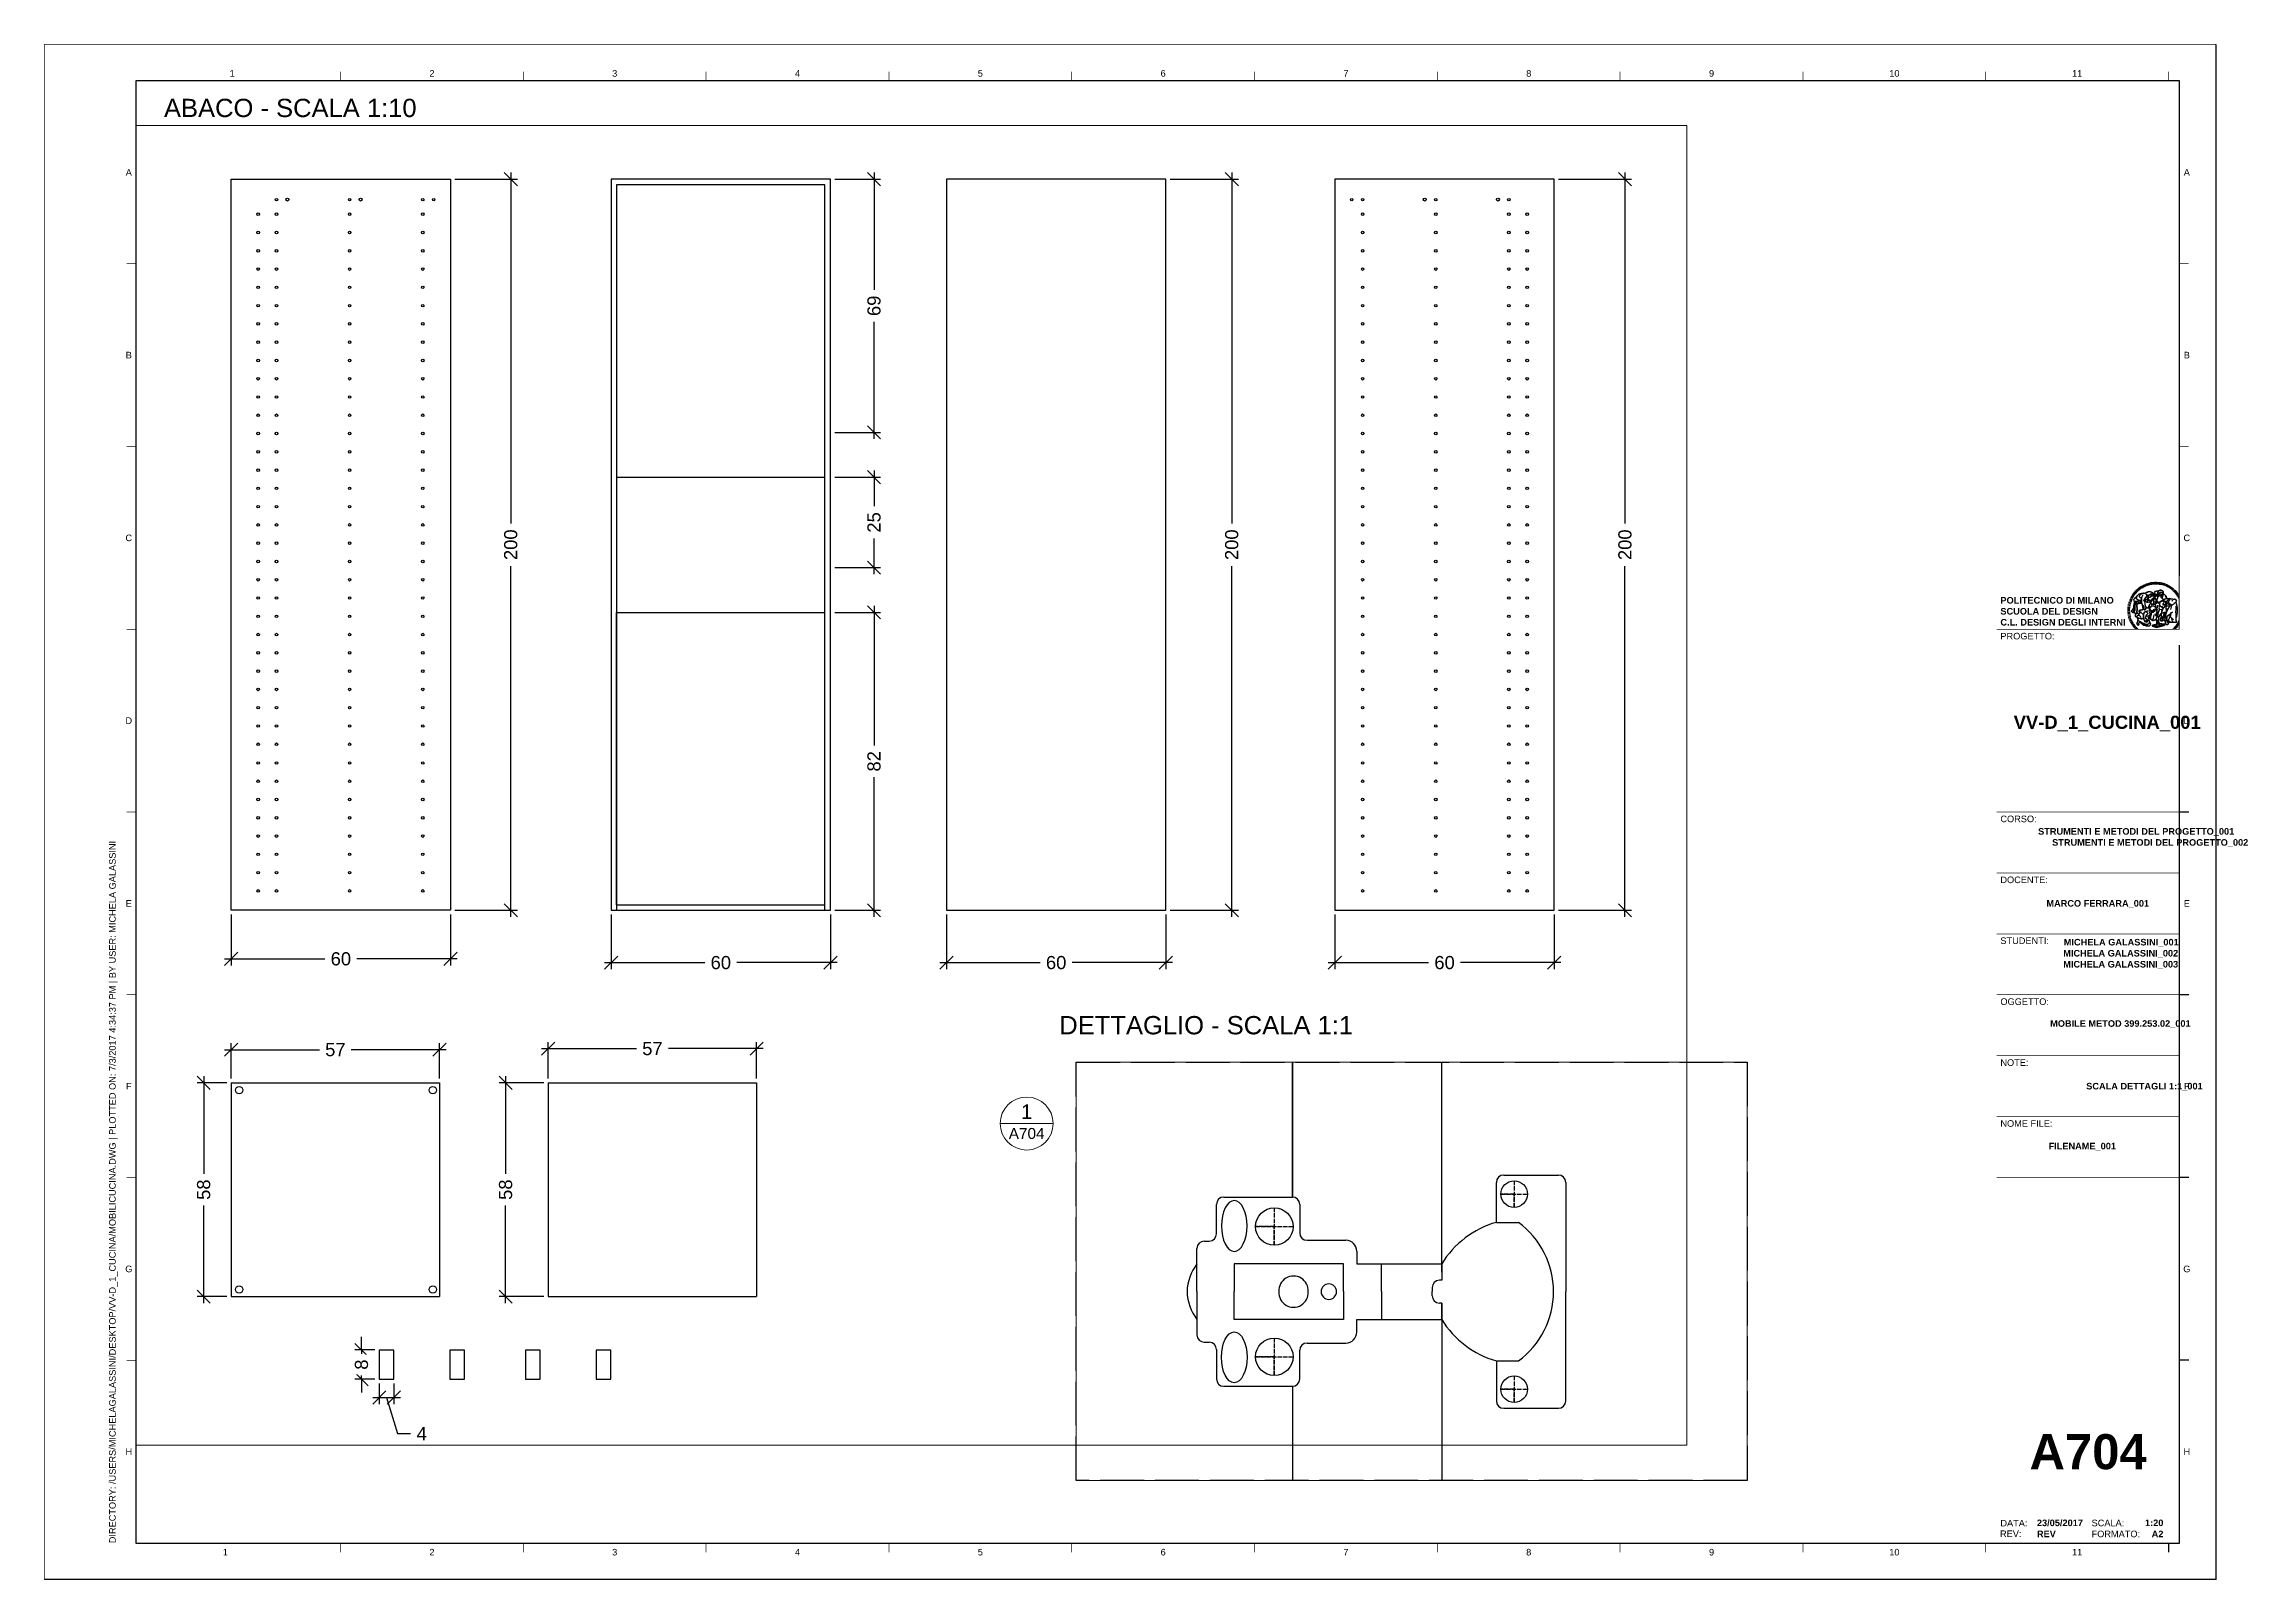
# Paper-space layout 'A704' of a CAD drawing. Header units: millimetres. Extents: x 0 to 603, y 0 to 420.
# The model-space entities are those that its viewports show. They can reach past a viewport. Long polylines and large blocks are cut down to what shows.
import ezdxf
from ezdxf.enums import TextEntityAlignment as Align

# ---------------------------------------------------------------- set-up
doc = ezdxf.new("R2010")
doc.units = ezdxf.units.MM
doc.header["$MEASUREMENT"] = 0
doc.set_wipeout_variables(frame=1)
doc.linetypes.add('ACAD_ISO02W100', pattern=[15, 12, -3])
doc.linetypes.add('CONTINUA', pattern=[0])
doc.layers.get('DEFPOINTS').update_dxf_attribs({"color": 210})
doc.layers.add('A-ANNO-SYMB', color=3, linetype='Continuous', lineweight=18)
for name, color, linetype in [('ABACO', 5, 'Continuous'), ('CORNICE', 1, 'Continuous'), ('G-ANNO-LOGO', 3, 'Continuous'), ('G-ANNO-TEXT', 3, 'Continuous'), ('G-ANNO-TTLB', 3, 'Continuous'), ('QUOTE', 3, 'Continuous')]:
    doc.layers.add(name, color=color, linetype=linetype)
doc.layers.add('G-ANNO-NPLT', color=210, linetype='Continuous', plot=False)
doc.styles.add('ARIAL', font='Arial.ttf')
doc.styles.add('ARIAL-BOLD', font='Arial Bold.ttf')
doc.styles.get("Standard").update_dxf_attribs({"font": 'Arial.ttf'})
doc.dimstyles.new('TICK_36', dxfattribs={"dimtxt": 3.6, "dimasz": 3.6, "dimexe": 1.8, "dimexo": 1.2, "dimgap": 1.8, "dimtad": 0, "dimdec": 0, "dimzin": 0, "dimdsep": 46, "dimtxsty": 'ARIAL', "dimblk": 'OBLIQUE', "dimcen": 1.8, "dimdle": 1.8, "dimclrd": 256, "dimclrt": 256, "dimadec": 0, "dimazin": 0, "dimtfac": 1, "dimtdec": 0, "dimtmove": 1, "dimatfit": 3, "dimldrblk": 'OPEN90', "dimfxl": 1, "dimtfill": 1, "dimtolj": 1, "dimtzin": 0, "dimarcsym": 0})

psp = doc.layouts.new('A704')

# ---------------------------------------------------------------- texts
at = {"layer": 'A-ANNO-SYMB', "linetype": 'Continuous'}
for tag, text, height, p in [('1', 'A301', 4, (268.68, 130.01)), ('A704', 'A', 3, (268.68, 123.54))]:
    psp.add_attdef(tag, text=text, height=height, dxfattribs=at).set_placement(p, align=Align.TOP_CENTER)
at = {"layer": 'G-ANNO-TEXT', "style": 'ARIAL'}
for s, p in [('1', (51.36, 412.05)), ('2', (106.01, 412.05)), ('3', (156.01, 412.05)), ('4', (206.01, 412.05)), ('5', (256.01, 412.05)), ('6', (306.01, 412.05)), ('7', (356.01, 412.05)), ('8', (406.01, 412.05)), ('9', (456.01, 412.05)), ('10', (506.01, 412.05)), ('11', (556.01, 412.05)), ('A', (23.1, 384.98)), ('A', (586, 384.98)), ('B', (23.1, 334.98)), ('B', (586, 334.98)), ('C', (23.1, 284.98)), ('C', (586, 284.98)), ('D', (23.1, 234.98)), ('D', (586, 234.98)), ('E', (23.1, 184.98)), ('E', (586, 184.98)), ('F', (23.1, 134.98)), ('F', (586, 134.98)), ('G', (23.1, 84.98)), ('G', (586, 84.98)), ('H', (23.1, 34.98)), ('H', (586, 34.98)), ('1', (49.51, 7.49)), ('2', (106.01, 7.49)), ('3', (156.01, 7.49)), ('4', (206.01, 7.49)), ('5', (256.01, 7.49)), ('6', (306.01, 7.49)), ('7', (356.01, 7.49)), ('8', (406.01, 7.49)), ('9', (456.01, 7.49)), ('10', (506.01, 7.49)), ('11', (556.01, 7.49))]:
    psp.add_text(s, height=1.8, dxfattribs=at).set_placement(p, align=Align.MIDDLE_CENTER)
at = {"layer": 'G-ANNO-TEXT', "linetype": 'CONTINUA', "ltscale": 0.02, "style": 'ARIAL'}
for s, p in [('ABACO - SCALA 1:10', (32.72, 400.1)), ('DETTAGLIO - SCALA 1:1', (277.61, 149.16))]:
    psp.add_text(s, height=5, dxfattribs=at).set_placement(p)
at = {"layer": 'G-ANNO-TEXT', "style": 'ARIAL'}
for s, p in [('PROGETTO:', (535.01, 259)), ('CORSO:', (535.01, 209)), ('DOCENTE:', (535.01, 192.33)), ('STUDENTI:', (535.01, 175.67)), ('OGGETTO:', (535.01, 159)), ('NOTE:', (535.01, 142.33)), ('NOME FILE:', (535.01, 125.67))]:
    psp.add_text(s, height=1.8, dxfattribs=at).set_placement(p, align=Align.TOP_LEFT)
for s, p in [('REV:', (534.91, 12.53)), ('DATA:', (535.01, 15.43)), ('SCALA:', (559.95, 15.48)), ('FORMATO:', (559.95, 12.48))]:
    psp.add_text(s, height=1.8, dxfattribs=at).set_placement(p, align=Align.MIDDLE_LEFT)
at = {"layer": 'G-ANNO-TEXT', "style": 'ARIAL-BOLD'}
psp.add_text('A2', height=1.8, dxfattribs=at).set_placement((579.6, 12.48), align=Align.MIDDLE_RIGHT)
at = {"layer": 'G-ANNO-TEXT', "insert": (17.72, 9.93), "char_height": 1.8, "attachment_point": 1, "rotation": 90, "style": 'ARIAL'}
psp.add_mtext_dynamic_manual_height_columns('DIRECTORY: /USERS/MICHELAGALASSINI/DESKTOP/VV-D_1_CUCINA/MOBILICUCINA.DWG | PLOTTED ON: 7/3/2017 4:34:37 PM | BY USER: MICHELA GALASSINI', width=412.209, gutter_width=9, heights=[0], dxfattribs=at)
at = {"layer": 'G-ANNO-TEXT', "style": 'ARIAL-BOLD'}
for tag, p, s, height in [('VV-D_1_CUCINA_001', (538.65, 232.73), 'PROJECT_TITLE', 3.6), ('MICHELA GALASSINI_001', (552.35, 173.47), 'STUDENT 1', 1.8), ('MICHELA GALASSINI_002', (552.2, 170.45), 'STUDENT 2', 1.8), ('MICHELA GALASSINI_003', (552.2, 167.44), 'STUDENT 3', 1.8), ('MOBILE METOD 399.253.02_001', (548.62, 151.22), 'DRAWING_TITLE', 1.8), ('SCALA DETTAGLI 1:1_001', (558.49, 134.08), '-', 1.8), ('FILENAME_001', (548.19, 117.68), 'mobilicucina.dwg', 1.8)]:
    psp.add_attdef(tag, p, s, height=height, dxfattribs=at)
at = {"layer": 'G-ANNO-TEXT', "style": 'ARIAL-BOLD', "flags": 2}
for tag, p, s in [('STRUMENTI E METODI DEL PROGETTO_001', (545.33, 203.78), 'STRUMENTI E METODI'), ('STRUMENTI E METODI DEL PROGETTO_002', (549.17, 200.76), 'DEL PROGETTO'), ('MARCO FERRARA_001', (547.6, 184.09), 'MARCO FERRARA')]:
    psp.add_attdef(tag, p, s, height=1.8, dxfattribs=at)
at = {"layer": 'G-ANNO-TEXT', "style": 'ARIAL-BOLD'}
psp.add_attdef('A704', text='A000', height=9.6, dxfattribs=at).set_placement((559.01, 34.98), align=Align.MIDDLE_CENTER)
for tag, text, p in [('23/05/2017', '2017/05/08', (545, 15.51)), ('REV', 'A', (545, 12.49))]:
    psp.add_attdef(tag, text=text, height=1.8, dxfattribs=at).set_placement(p, align=Align.MIDDLE_LEFT)
psp.add_attdef('1:20', text='1:0000', height=1.8, dxfattribs=at).set_placement((579.6, 15.51), align=Align.MIDDLE_RIGHT)

msp = doc.modelspace()

# ---------------------------------------------------------------- blocks, each defined once
blk = doc.blocks.new('logoPolimi')
for p, q in [((-1.41, 1.91), (-1.28, 1.74)), ((-1.32, 1.97), (-1.2, 1.8)), ((-1.22, 2.03), (-1.11, 1.85)), ((-1.13, 2.09), (-1.03, 1.9)), ((-1.03, 2.14), (-0.94, 1.95)), ((-0.93, 2.18), (-0.84, 1.99)), ((-0.83, 2.22), (-0.75, 2.03)), ((-0.72, 2.26), (-0.66, 2.06)), ((-0.61, 2.29), (-0.56, 2.09)), ((-0.51, 2.32), (-0.46, 2.11)), ((-0.4, 2.34), (-0.36, 2.13)), ((-0.29, 2.35), (-0.26, 2.14)), ((-0.18, 2.36), (-0.16, 2.15)), ((-0.07, 2.37), (-0.06, 2.16)), ((0.04, 2.37), (0.04, 2.16)), ((0.15, 2.36), (0.14, 2.16)), ((0.26, 2.36), (0.24, 2.15)), ((0.37, 2.34), (0.34, 2.13)), ((0.48, 2.32), (0.44, 2.12)), ((0.59, 2.3), (0.54, 2.09)), ((0.69, 2.27), (0.63, 2.07)), ((0.8, 2.23), (0.73, 2.03)), ((0.9, 2.19), (0.82, 2)), ((1, 2.15), (0.91, 1.96)), ((1.1, 2.1), (1, 1.91)), ((1.2, 2.04), (1.09, 1.86)), ((1.29, 1.99), (1.18, 1.81)), ((1.38, 1.92), (1.26, 1.75)), ((-2.37, 0.12), (-2.16, 0.11)), ((-2.37, 0.01), (-2.16, 0.01)), ((-2.36, 0.23), (-2.15, 0.21)), ((-2.35, 0.34), (-2.14, 0.31)), ((-2.33, 0.45), (-2.12, 0.41)), ((-2.3, 0.55), (-2.1, 0.51)), ((-2.28, 0.66), (-2.07, 0.6)), ((-2.24, 0.77), (-2.04, 0.7)), ((-2.2, 0.87), (-2.01, 0.79)), ((-2.16, 0.97), (-1.97, 0.89)), ((-2.11, 1.07), (-1.93, 0.98)), ((-2.06, 1.17), (-1.88, 1.07)), ((-2.01, 1.26), (-1.83, 1.15)), ((-1.94, 1.36), (-1.77, 1.24)), ((-1.88, 1.45), (-1.71, 1.32)), ((-1.84, 0.03), (-1.82, 0.35)), ((-1.81, 1.53), (-1.65, 1.4)), ((-1.74, 1.61), (-1.58, 1.47)), ((-1.73, 0.59), (-1.73, 0.59)), ((-1.73, 0.59), (-1.73, 0.59)), ((-1.66, 1.69), (-1.51, 1.54)), ((-1.65, 0.57), (-1.65, 0.57)), ((-1.59, 1.12), (-1.59, 1.12)), ((-1.58, 1.77), (-1.44, 1.61)), ((-1.51, 0.55), (-1.51, 0.55)), ((-1.51, 0.55), (-1.51, 0.55)), ((-1.49, 1.84), (-1.36, 1.68)), ((-1.31, 0.79), (-1.21, 0.75)), ((-1.21, 0.75), (-1.31, 0.79)), ((-1.21, 0.75), (-1.31, 0.79)), ((-1.21, 0.75), (-1.21, 0.75)), ((-1.21, 0.75), (-1.21, 0.75)), ((-1.19, 0.76), (-1.19, 0.76)), ((-1.19, 0.76), (-1.19, 0.76)), ((-1.17, 0.99), (-1.18, 0.99)), ((-1.18, 0.99), (-1.17, 0.99)), ((-1.16, 0.57), (-1.16, 0.57)), ((-1.16, 0.57), (-1.16, 0.57)), ((-1.1, 0.01), (-0.99, 0.06)), ((-0.99, 0.06), (-1.1, 0.01)), ((-0.99, 0.06), (-1.1, 0.01)), ((-0.99, 0.06), (-0.99, 0.06)), ((-0.99, 0.06), (-0.99, 0.06)), ((-0.97, 0.79), (-0.98, 0.79)), ((-0.89, 0.84), (-0.97, 0.79)), ((-0.97, 0.79), (-0.89, 0.84)), ((-0.96, 1.41), (-0.96, 1.41)), ((-0.96, 1.41), (-0.96, 1.41)), ((-0.89, 0.84), (-0.82, 0.87)), ((-0.82, 0.87), (-0.89, 0.84)), ((-0.89, 0.84), (-0.82, 0.87)), ((-0.88, 0.83), (-0.89, 0.84)), ((-0.85, 1.39), (-0.85, 1.39)), ((-0.85, 1.39), (-0.85, 1.39)), ((-0.84, 0.14), (-0.84, 0.14)), ((-0.77, 1.08), (-0.78, 1.08)), ((-0.78, 1.08), (-0.77, 1.08)), ((-0.61, 1.12), (-0.77, 1.08)), ((-0.77, 1.08), (-0.61, 1.12)), ((-0.77, 1.08), (-0.61, 1.12)), ((-0.75, 1.3), (-0.76, 1.29)), ((-0.76, 1.29), (-0.75, 1.3)), ((-0.65, 0.99), (-0.7, 0.96)), ((-0.69, 0.18), (-0.68, 0.18)), ((-0.66, 0.93), (-0.66, 0.93)), ((-0.66, 0.93), (-0.64, 0.93)), ((-0.66, 0.93), (-0.66, 0.93)), ((-0.66, 0.93), (-0.66, 0.93)), ((-0.63, 1.01), (-0.63, 1.01)), ((-0.63, 1.01), (-0.62, 1.01)), ((-0.63, 0.66), (-0.63, 0.66)), ((-0.6, 1.12), (-0.61, 1.12)), ((-0.61, 1.12), (-0.6, 1.12)), ((-0.61, 1.12), (-0.6, 1.12)), ((-0.61, 0.86), (-0.57, 0.85)), ((-0.57, 0.85), (-0.61, 0.86)), ((-0.61, 0.86), (-0.57, 0.85)), ((-0.53, 1.08), (-0.6, 1.12)), ((-0.6, 1.12), (-0.6, 1.11)), ((-0.6, 1.12), (-0.53, 1.08)), ((-0.57, 0.8), (-0.59, 0.8)), ((-0.57, 0.85), (-0.53, 0.84)), ((-0.57, 0.85), (-0.57, 0.85)), ((-0.57, 0.85), (-0.57, 0.85)), ((-0.57, 0.85), (-0.53, 0.84)), ((-0.56, 0.29), (-0.49, 0.48)), ((-0.56, 0.14), (-0.56, 0.29)), ((-0.5, 0.11), (-0.56, 0.14)), ((-0.53, 0.84), (-0.51, 0.84)), ((-0.53, 0.84), (-0.51, 0.84)), ((-0.53, 0.84), (-0.53, 0.84)), ((-0.51, 0.11), (-0.51, 0.11)), ((-0.51, 0.11), (-0.51, 0.11)), ((-0.34, 0.33), (-0.5, 0.11)), ((-0.49, 0.48), (-0.41, 0.55)), ((-0.42, 0.8), (-0.47, 0.79)), ((-0.42, 0.8), (-0.47, 0.79)), ((-0.47, 0.79), (-0.45, 0.76)), ((-0.47, 0.79), (-0.45, 0.76)), ((-0.45, 1.14), (-0.42, 1.11)), ((-0.42, 1.26), (-0.36, 1.22)), ((-0.41, 0.55), (-0.34, 0.49)), ((-0.4, 1.37), (-0.38, 1.38)), ((-0.39, 1.37), (-0.4, 1.37)), ((-0.35, 1.33), (-0.4, 1.37)), ((-0.39, 1.24), (-0.4, 1.23)), ((-0.38, 1.14), (-0.38, 1.14)), ((-0.34, 0.49), (-0.09, 0.48)), ((-0.16, 0.32), (-0.34, 0.33)), ((-0.14, 0.32), (-0.31, 0.34)), ((-0.28, 1.3), (-0.29, 1.3)), ((-0.28, 1.3), (-0.28, 1.3)), ((-0.16, 1.24), (-0.16, 1.25)), ((-0.16, 1.25), (-0.16, 1.25)), ((-0.16, 0.49), (-0.14, 0.64)), ((-0.06, 0.27), (-0.16, 0.32)), ((-0.1, 0.88), (-0.09, 0.87)), ((-0.08, 1.37), (-0.08, 1.38)), ((-0.08, 1.23), (-0.05, 1.21)), ((-0.05, 1.21), (-0.08, 1.23)), ((-0.08, 1.23), (-0.05, 1.21)), ((-0.03, 0.26), (-0.06, 0.27)), ((-0.05, 1.21), (-0.04, 1.21)), ((-0.04, 1.21), (-0.05, 1.21)), ((-0.04, 1.21), (-0.04, 1.21)), ((-0.04, 1.21), (-0.04, 1.21)), ((-0.04, 0.48), (-0.03, 0.26)), ((0.03, 1.15), (0.03, 1.15)), ((0.03, 0.66), (0.03, 0.67)), ((0.07, 0.58), (0.07, 0.57)), ((0.1, 1.18), (0.1, 1.18)), ((0.1, 0.84), (0.1, 0.84)), ((0.13, 1.32), (0.17, 1.19)), ((0.14, 0.71), (0.34, 0.65)), ((0.31, 0.56), (0.17, 0.63)), ((0.27, 1.61), (0.27, 1.61)), ((0.27, 1.61), (0.27, 1.61)), ((0.27, 1.61), (0.27, 1.61)), ((0.29, 1.29), (0.29, 1.29)), ((0.29, 1.29), (0.29, 1.29)), ((0.29, 1.29), (0.29, 1.29)), ((0.29, 1.29), (0.29, 1.29)), ((0.33, 0.49), (0.34, 0.49)), ((0.33, 0.03), (0.35, 0.03)), ((0.33, 0.03), (0.35, 0.03)), ((0.34, 0.65), (0.34, 0.64)), ((0.35, 0.03), (0.57, 0.06)), ((0.35, 0.03), (0.57, 0.06)), ((0.35, 0.03), (0.35, 0.03)), ((0.35, 0.03), (0.35, 0.03)), ((0.38, 1.36), (0.37, 1.35)), ((0.38, 0.34), (0.37, 0.34)), ((0.38, 0.34), (0.38, 0.34)), ((0.43, 0.67), (0.39, 0.64)), ((0.49, 1.05), (0.51, 1.13)), ((0.51, 1.13), (0.49, 1.05)), ((0.49, 1.05), (0.51, 1.13)), ((0.51, 1.31), (0.5, 1.29)), ((0.51, 1.13), (0.52, 1.23)), ((0.52, 1.23), (0.51, 1.23)), ((0.51, 1.23), (0.52, 1.23)), ((0.52, 1.23), (0.51, 1.13)), ((0.51, 1.13), (0.52, 1.23)), ((0.52, 1.24), (0.6, 1.37)), ((0.52, 1.23), (0.6, 1.36)), ((0.6, 1.36), (0.52, 1.23)), ((0.52, 1.23), (0.52, 1.23)), ((0.52, 1.23), (0.52, 1.24)), ((0.52, 1.23), (0.52, 1.23)), ((0.55, 1.07), (0.53, 1.06)), ((0.53, 1.04), (0.53, 1.06)), ((0.53, 1.05), (0.53, 1.04)), ((0.54, 0.3), (0.63, 0.32)), ((0.54, -0.08), (0.61, 0.06)), ((0.61, 0.06), (0.54, -0.08)), ((0.54, -0.08), (0.61, 0.06)), ((0.56, 0.19), (0.59, 0.21)), ((0.57, 1.07), (0.57, 1.07)), ((0.57, 1.07), (0.57, 1.07)), ((0.57, 1.07), (0.57, 1.07)), ((0.57, 1.07), (0.57, 1.07)), ((0.57, 1.07), (0.57, 1.07)), ((0.57, 1.07), (0.57, 1.07)), ((0.57, 1.07), (0.57, 1.07)), ((0.58, 0.3), (0.59, 0.29)), ((0.59, 0.78), (0.59, 0.79)), ((0.59, 0.79), (0.59, 0.79)), ((0.59, 0.79), (0.59, 0.79)), ((0.59, 0.79), (0.59, 0.78)), ((0.61, 0.06), (0.6, 0.07)), ((0.6, 0.07), (0.61, 0.06)), ((0.61, 0.06), (0.61, 0.07)), ((0.62, 0.21), (0.65, 0.22)), ((0.64, 1.37), (0.65, 1.37)), ((0.69, 0.86), (0.68, 0.86)), ((0.68, 0.86), (0.69, 0.86)), ((0.68, 0.76), (0.68, 0.76)), ((0.76, 0.26), (0.76, 0.26)), ((0.82, 0.35), (0.84, 0.36)), ((0.82, 0.35), (0.82, 0.35)), ((0.84, 0.36), (0.84, 0.37)), ((0.85, 0.34), (1.05, 0.35)), ((0.93, 1.05), (0.93, 1.05)), ((0.93, 1.05), (0.93, 1.05)), ((0.93, 1.05), (0.93, 1.04)), ((0.93, 1.05), (0.93, 1.05)), ((0.97, 0.66), (0.96, 0.66)), ((1.01, 0.97), (0.98, 0.96)), ((1.17, 0.96), (1.17, 0.95)), ((1.17, 0.95), (1.17, 0.95)), ((1.34, 0.37), (1.26, 0.04)), ((1.27, 0.37), (1.27, 0.38)), ((1.28, 0.95), (1.28, 0.95)), ((1.47, 1.86), (1.34, 1.69)), ((1.37, 0.73), (1.46, 0.81)), ((1.41, 0.4), (1.41, 0.41)), ((1.56, 1.79), (1.42, 1.63)), ((1.64, 1.71), (1.49, 1.56)), ((1.49, 0.9), (1.57, 0.92)), ((1.72, 1.63), (1.56, 1.49)), ((1.67, 0.6), (1.57, 0.53)), ((1.79, 1.55), (1.63, 1.41)), ((1.86, 1.47), (1.7, 1.34)), ((1.93, 1.38), (1.76, 1.26)), ((1.99, 1.29), (1.81, 1.17)), ((2.05, 1.19), (1.87, 1.09)), ((2.1, 1.1), (1.92, 1)), ((2.15, 1), (1.96, 0.91)), ((2.19, 0.9), (2, 0.82)), ((2.23, 0.79), (2.04, 0.72)), ((2.27, 0.69), (2.07, 0.63)), ((2.3, 0.58), (2.09, 0.53)), ((2.32, 0.47), (2.12, 0.43)), ((2.34, 0.37), (2.13, 0.33)), ((2.36, 0.26), (2.15, 0.23)), ((2.37, 0.15), (2.16, 0.13)), ((2.37, 0.04), (2.16, 0.03)), ((-2.37, -0.1), (-2.16, -0.09)), ((-2.36, -0.21), (-2.15, -0.19)), ((-2.35, -0.32), (-2.14, -0.29)), ((-2.33, -0.43), (-2.12, -0.39)), ((-2.31, -0.54), (-2.1, -0.49)), ((-2.28, -0.65), (-2.08, -0.59)), ((-2.25, -0.75), (-2.05, -0.69)), ((-2.21, -0.86), (-2.02, -0.78)), ((-2.17, -0.96), (-1.98, -0.87)), ((-2.12, -1.06), (-1.93, -0.96)), ((-2.07, -1.16), (-1.89, -1.05)), ((-2.04, -0.15), (-1.97, -0.2)), ((-2.01, -1.25), (-1.84, -1.14)), ((-1.95, -1.34), (-1.78, -1.22)), ((-1.89, -1.43), (-1.72, -1.31)), ((-1.82, -1.52), (-1.66, -1.38)), ((-1.75, -1.6), (-1.59, -1.46)), ((-1.67, -1.68), (-1.52, -1.53)), ((-1.58, -0.12), (-1.6, -0.18)), ((-1.6, -0.18), (-1.58, -0.28)), ((-1.57, -0.54), (-1.59, -0.54)), ((-1.59, -0.54), (-1.59, -0.54)), ((-1.59, -1.76), (-1.45, -1.6)), ((-1.56, -0.32), (-1.56, -0.31)), ((-1.56, -0.31), (-1.56, -0.31)), ((-1.53, -0.65), (-1.53, -0.65)), ((-1.53, -0.65), (-1.53, -0.65)), ((-1.51, -1.83), (-1.37, -1.67)), ((-1.48, -0.86), (-1.48, -0.85)), ((-1.42, -0.37), (-1.42, -0.37)), ((-1.42, -1.9), (-1.29, -1.73)), ((-1.38, -0.46), (-1.38, -0.46)), ((-1.33, -1.96), (-1.21, -1.79)), ((-1.31, -0.24), (-1.31, -0.23)), ((-1.31, -0.23), (-1.31, -0.24)), ((-1.24, -2.02), (-1.13, -1.84)), ((-1.23, -0.19), (-1.23, -0.19)), ((-1.23, -0.19), (-1.23, -0.19)), ((-1.23, -0.19), (-1.23, -0.19)), ((-1.23, -0.19), (-1.23, -0.19)), ((-1.01, -0.39), (-1.02, -0.39)), ((-1.02, -0.39), (-1.01, -0.39)), ((-1.02, -0.7), (-1.02, -0.7)), ((-1.02, -0.7), (-1.02, -0.7)), ((-1.02, -0.7), (-1.02, -0.7)), ((-0.79, -0.51), (-0.83, -0.58)), ((-0.83, -0.58), (-0.79, -0.51)), ((-0.83, -0.58), (-0.79, -0.51)), ((-0.78, -1.05), (-0.83, -0.94)), ((-0.83, -0.94), (-0.78, -1.05)), ((-0.83, -0.94), (-0.83, -0.94)), ((-0.83, -0.94), (-0.78, -1.05)), ((-0.82, -1.23), (-0.82, -1.23)), ((-0.82, -1.23), (-0.77, -1.23)), ((-0.77, -1.23), (-0.82, -1.23)), ((-0.82, -1.23), (-0.82, -1.23)), ((-0.77, -1.23), (-0.82, -1.23)), ((-0.75, -0.96), (-0.8, -0.89)), ((-0.8, -0.89), (-0.79, -0.92)), ((-0.79, -0.92), (-0.8, -0.89)), ((-0.8, -0.89), (-0.75, -0.96)), ((-0.79, -0.92), (-0.8, -0.89)), ((-0.8, -0.89), (-0.8, -0.89)), ((-0.8, -0.89), (-0.75, -0.96)), ((-0.79, -0.92), (-0.78, -0.95)), ((-0.78, -0.95), (-0.79, -0.92)), ((-0.78, -0.95), (-0.79, -0.92)), ((-0.77, -0.49), (-0.78, -0.48)), ((-0.78, -0.48), (-0.77, -0.49)), ((-0.78, -0.95), (-0.76, -1)), ((-0.76, -1), (-0.78, -0.95)), ((-0.76, -1), (-0.78, -0.95)), ((-0.71, -0.89), (-0.75, -0.87)), ((-0.75, -0.87), (-0.71, -0.89)), ((-0.75, -0.87), (-0.71, -0.89)), ((-0.72, -1.01), (-0.75, -0.96)), ((-0.75, -0.96), (-0.72, -1.01)), ((-0.75, -0.96), (-0.72, -1.01)), ((-0.64, -0.93), (-0.71, -0.89)), ((-0.71, -0.89), (-0.64, -0.93)), ((-0.71, -0.89), (-0.64, -0.93)), ((-0.66, -0.53), (-0.66, -0.53)), ((-0.66, -0.53), (-0.66, -0.53)), ((-0.66, -0.53), (-0.66, -0.53)), ((-0.39, -0.81), (-0.51, -0.69)), ((-0.51, -1.04), (-0.5, -1.04)), ((-0.48, -0.42), (-0.48, -0.42)), ((-0.48, -0.42), (-0.48, -0.42)), ((-0.48, -0.42), (-0.48, -0.42)), ((-0.41, -0.51), (-0.41, -0.51)), ((-0.38, -0.05), (-0.39, -0.12)), ((-0.39, -0.12), (-0.37, -0.1)), ((-0.35, -0.14), (-0.37, -0.08)), ((-0.37, -0.09), (-0.37, -0.09)), ((-0.33, -0.12), (-0.35, -0.14)), ((-0.32, -0.14), (-0.35, -0.14)), ((-0.35, -0.18), (-0.34, -0.22)), ((-0.34, -0.08), (-0.29, -0.16)), ((-0.34, -0.22), (-0.34, -0.22)), ((-0.27, -0.17), (-0.32, -0.14)), ((-0.25, -0.91), (-0.26, -0.9)), ((-0.26, -1.29), (0.1, -1.2)), ((0.1, -1.2), (-0.26, -1.29)), ((0.08, -1.4), (-0.26, -1.29)), ((-0.26, -1.29), (0.08, -1.4)), ((-0.26, -1.38), (-0.26, -1.29)), ((-0.26, -1.29), (-0.26, -1.29)), ((-0.26, -1.29), (-0.26, -1.38)), ((-0.26, -1.29), (0.08, -1.4)), ((-0.26, -1.29), (-0.26, -1.29)), ((0.08, -1.49), (-0.26, -1.38)), ((-0.26, -1.38), (0.09, -1.49)), ((-0.14, -0.15), (-0.16, -0.13)), ((-0.11, -0.04), (-0.12, -0.05)), ((-0.04, -0.41), (-0.01, -0.44)), ((-0.01, -0.44), (-0.04, -0.41)), ((-0.04, -0.41), (-0.01, -0.44)), ((0.07, -0.84), (0.07, -0.84)), ((0.07, -0.84), (0.07, -0.84)), ((0.1, -1.2), (0.08, -1.32)), ((0.08, -1.32), (0.13, -1.2)), ((0.08, -1.4), (0.72, -1.22)), ((0.72, -1.22), (0.08, -1.4)), ((0.08, -1.4), (0.72, -1.22)), ((0.72, -1.31), (0.08, -1.49)), ((0.08, -1.44), (0.08, -1.4)), ((0.08, -1.4), (0.08, -1.44)), ((0.08, -1.4), (0.08, -1.49)), ((0.08, -1.49), (0.08, -1.44)), ((0.08, -1.44), (0.08, -1.44)), ((0.08, -1.44), (0.08, -1.45)), ((0.08, -1.45), (0.08, -1.46)), ((0.08, -1.46), (0.08, -1.49)), ((0.1, -1.01), (0.09, -0.86)), ((0.1, -1.01), (0.09, -0.86)), ((0.09, -1.49), (0.72, -1.31)), ((0.1, -1.2), (0.12, -1.04)), ((0.12, -1.04), (0.1, -1.2)), ((0.13, -1.2), (0.1, -1.2)), ((0.1, -1.2), (0.13, -1.2)), ((0.13, -1.2), (0.1, -1.2)), ((0.1, -1.2), (0.1, -1.2)), ((0.11, -0.44), (0.11, -0.44)), ((0.11, -0.44), (0.11, -0.44)), ((0.12, -0.21), (0.12, -0.21)), ((0.12, -0.21), (0.12, -0.21)), ((0.12, -0.21), (0.12, -0.21)), ((0.12, -0.21), (0.12, -0.21)), ((0.12, -0.21), (0.12, -0.21)), ((0.12, -0.21), (0.12, -0.21)), ((0.12, -0.21), (0.12, -0.21)), ((0.12, -0.21), (0.12, -0.21)), ((0.12, -0.21), (0.12, -0.21)), ((0.12, -0.21), (0.12, -0.21)), ((0.12, -0.21), (0.12, -0.21)), ((0.12, -0.21), (0.12, -0.21)), ((0.12, -0.21), (0.12, -0.21)), ((0.12, -0.56), (0.14, -0.53)), ((0.14, -0.53), (0.12, -0.56)), ((0.12, -0.56), (0.14, -0.53)), ((0.12, -1.04), (0.12, -1.04)), ((0.12, -1.04), (0.12, -1.04)), ((0.12, -1.04), (0.12, -1.04)), ((0.21, -0.99), (0.13, -1.2)), ((0.13, -1.2), (0.21, -0.99)), ((0.36, -1.14), (0.13, -1.2)), ((0.13, -1.2), (0.26, -1.17)), ((0.14, -0.53), (0.16, -0.49)), ((0.16, -0.49), (0.14, -0.53)), ((0.14, -0.53), (0.16, -0.49)), ((0.16, -0.49), (0.16, -0.49)), ((0.16, -0.49), (0.16, -0.49)), ((0.28, -1.19), (0.21, -0.99)), ((0.21, -0.99), (0.31, -1.27)), ((0.24, -0.17), (0.24, -0.16)), ((0.24, -0.16), (0.24, -0.17)), ((0.25, -0.84), (0.25, -0.88)), ((0.25, -0.88), (0.25, -0.84)), ((0.25, -0.88), (0.25, -0.84)), ((0.25, -0.88), (0.29, -1.17)), ((0.26, -0.88), (0.25, -0.88)), ((0.31, -1.27), (0.25, -0.88)), ((0.26, -1.17), (0.28, -1.16)), ((0.28, -1.16), (0.36, -1.14)), ((0.29, -1.17), (0.28, -1.19)), ((0.36, -1.14), (0.72, -1.22)), ((0.72, -1.22), (0.36, -1.14)), ((0.49, -0.31), (0.49, -0.31)), ((0.49, -0.31), (0.49, -0.31)), ((0.5, -0.27), (0.5, -0.27)), ((0.51, -0.27), (0.51, -0.27)), ((0.72, -0.81), (0.75, -0.89)), ((0.72, -1.22), (0.72, -1.31)), ((0.72, -1.31), (0.72, -1.22)), ((0.74, -0.23), (0.74, -0.23)), ((0.74, -0.23), (0.75, -0.24)), ((0.75, -0.23), (0.75, -0.23)), ((0.86, -0.25), (0.82, -0.34)), ((0.87, -0.22), (0.86, -0.23)), ((0.87, -0.22), (0.86, -0.25)), ((0.96, -0.58), (0.96, -0.57)), ((1.05, -1.05), (1.04, -1.05)), ((1.28, -2), (1.17, -1.82)), ((1.37, -1.93), (1.25, -1.76)), ((1.31, -0.27), (1.3, -0.26)), ((1.3, -0.26), (1.3, -0.26)), ((1.3, -0.26), (1.3, -0.26)), ((1.3, -0.26), (1.31, -0.27)), ((1.3, -0.26), (1.3, -0.26)), ((1.46, -1.87), (1.33, -1.7)), ((1.54, -1.8), (1.41, -1.64)), ((1.63, -1.72), (1.48, -1.57)), ((1.71, -1.65), (1.55, -1.5)), ((1.78, -1.57), (1.62, -1.43)), ((1.85, -1.48), (1.69, -1.35)), ((1.92, -1.39), (1.75, -1.27)), ((1.98, -1.3), (1.81, -1.19)), ((2.04, -1.21), (1.86, -1.1)), ((2.09, -1.11), (1.91, -1.01)), ((2.14, -1.01), (1.95, -0.92)), ((2.19, -0.91), (1.99, -0.83)), ((2.23, -0.81), (2.03, -0.74)), ((2.26, -0.7), (2.06, -0.64)), ((2.29, -0.6), (2.09, -0.55)), ((2.32, -0.49), (2.11, -0.45)), ((2.34, -0.38), (2.13, -0.35)), ((2.35, -0.27), (2.15, -0.25)), ((2.37, -0.08), (2.16, -0.07)), ((2.36, -0.16), (2.16, -0.15)), ((-1.14, -2.08), (-1.04, -1.89)), ((-1.04, -2.13), (-0.95, -1.94)), ((-0.94, -2.18), (-0.86, -1.98)), ((-0.84, -2.22), (-0.77, -2.02)), ((-0.74, -2.25), (-0.67, -2.05)), ((-0.63, -2.29), (-0.57, -2.08)), ((-0.52, -2.31), (-0.48, -2.11)), ((-0.42, -2.33), (-0.38, -2.13)), ((-0.31, -2.35), (-0.28, -2.14)), ((-0.2, -2.36), (-0.18, -2.15)), ((-0.09, -2.37), (-0.08, -2.16)), ((0.03, -2.37), (0.02, -2.16)), ((0.14, -2.37), (0.12, -2.16)), ((0.25, -2.36), (0.22, -2.15)), ((0.35, -2.34), (0.32, -2.14)), ((0.46, -2.32), (0.42, -2.12)), ((0.57, -2.3), (0.52, -2.1)), ((0.68, -2.27), (0.62, -2.07)), ((0.78, -2.24), (0.71, -2.04)), ((0.89, -2.2), (0.81, -2)), ((0.99, -2.15), (0.9, -1.96)), ((1.09, -2.11), (0.99, -1.92)), ((1.19, -2.05), (1.08, -1.87))]:
    blk.add_line(p, q)
for points in [[(-1.9, 0.12), (-1.94, 0.02), (-2.05, -0.09), (-2.05, -0.09)], [(-1.86, 0.38), (-1.86, 0.38), (-1.87, 0.19), (-1.9, 0.12)], [(-1.76, 0.6), (-1.76, 0.6), (-1.84, 0.57), (-1.86, 0.38)], [(-1.86, -0.04), (-1.84, 0.02), (-1.84, 0.03), (-1.84, 0.03)], [(-1.82, 0.78), (-1.83, 0.8), (-1.85, 0.86), (-1.83, 0.88)], [(-1.82, 0.78), (-1.83, 0.8), (-1.85, 0.86), (-1.83, 0.88)], [(-1.83, 0.88), (-1.81, 0.9), (-1.76, 0.96), (-1.76, 0.96)], [(-1.83, 0.88), (-1.81, 0.9), (-1.76, 0.96), (-1.76, 0.96)], [(-1.76, 0.6), (-1.83, 0.7), (-1.78, 0.74), (-1.78, 0.74)], [(-1.78, 0.74), (-1.79, 0.74), (-1.83, 0.7), (-1.76, 0.6)], [(-1.78, 0.74), (-1.8, 0.76), (-1.81, 0.78), (-1.82, 0.78)], [(-1.78, 0.74), (-1.8, 0.76), (-1.81, 0.78), (-1.82, 0.78)], [(-1.82, 0.35), (-1.81, 0.5), (-1.73, 0.59), (-1.73, 0.59)], [(-1.82, -0.19), (-1.73, -0.07), (-1.75, 0.14), (-1.75, 0.3)], [(-1.75, 0.33), (-1.75, 0.17), (-1.73, -0.05), (-1.8, -0.17)], [(-1.78, 0.74), (-1.75, 0.72), (-1.72, 0.69), (-1.68, 0.7)], [(-1.68, 0.7), (-1.72, 0.69), (-1.75, 0.72), (-1.78, 0.74)], [(-1.68, 0.7), (-1.72, 0.69), (-1.75, 0.72), (-1.78, 0.74)], [(-1.78, 0.74), (-1.78, 0.74), (-1.78, 0.74), (-1.78, 0.74)], [(-1.76, 0.96), (-1.68, 1.1), (-1.59, 1.12), (-1.59, 1.12)], [(-1.76, 0.96), (-1.68, 1.1), (-1.6, 1.12), (-1.6, 1.12)], [(-1.73, 0.59), (-1.74, 0.59), (-1.75, 0.6), (-1.76, 0.6)], [(-1.73, 0.59), (-1.74, 0.59), (-1.75, 0.6), (-1.76, 0.6)], [(-1.75, 0.3), (-1.76, 0.47), (-1.65, 0.57), (-1.65, 0.57)], [(-1.65, 0.57), (-1.65, 0.57), (-1.76, 0.5), (-1.75, 0.33)], [(-1.65, 0.57), (-1.68, 0.58), (-1.7, 0.58), (-1.73, 0.59)], [(-1.65, 0.57), (-1.68, 0.58), (-1.7, 0.58), (-1.73, 0.59)], [(-1.5, 0.71), (-1.53, 0.74), (-1.61, 0.71), (-1.68, 0.7)], [(-1.68, 0.7), (-1.61, 0.71), (-1.53, 0.73), (-1.5, 0.71)], [(-1.5, 0.71), (-1.53, 0.73), (-1.61, 0.71), (-1.68, 0.7)], [(-1.51, 0.55), (-1.56, 0.56), (-1.61, 0.56), (-1.65, 0.57)], [(-1.65, 0.57), (-1.61, 0.56), (-1.56, 0.56), (-1.51, 0.55)], [(-1.51, 0.55), (-1.56, 0.56), (-1.61, 0.56), (-1.65, 0.57)], [(-1.59, 1.12), (-1.6, 1.06), (-1.61, 0.99), (-1.61, 0.97)], [(-1.61, 0.97), (-1.61, 0.99), (-1.6, 1.06), (-1.59, 1.12)], [(-1.61, 0.97), (-1.61, 0.99), (-1.6, 1.06), (-1.59, 1.12)], [(-1.61, 0.97), (-1.61, 0.95), (-1.56, 0.88), (-1.54, 0.87)], [(-1.54, 0.87), (-1.56, 0.88), (-1.61, 0.95), (-1.61, 0.97)], [(-1.54, 0.87), (-1.56, 0.88), (-1.61, 0.96), (-1.61, 0.97)], [(-1.59, 1.12), (-1.59, 1.13), (-1.59, 1.15), (-1.58, 1.16)], [(-1.59, 1.12), (-1.59, 1.13), (-1.59, 1.15), (-1.58, 1.16)], [(-1.58, 1.16), (-1.57, 1.21), (-1.52, 1.23), (-1.49, 1.25)], [(-1.58, 1.16), (-1.57, 1.21), (-1.52, 1.23), (-1.49, 1.25)], [(-1.58, 0.36), (-1.58, 0.48), (-1.51, 0.55), (-1.51, 0.55)], [(-1.51, 0.55), (-1.51, 0.55), (-1.58, 0.48), (-1.58, 0.36)], [(-1.51, 0.55), (-1.51, 0.55), (-1.58, 0.48), (-1.58, 0.36)], [(-1.55, 0.04), (-1.55, 0.08), (-1.58, 0.25), (-1.58, 0.36)], [(-1.58, 0.36), (-1.58, 0.25), (-1.55, 0.08), (-1.55, 0.04)], [(-1.58, 0.36), (-1.58, 0.25), (-1.55, 0.08), (-1.55, 0.04)], [(-1.58, -0.12), (-1.57, -0.06), (-1.55, 0.02), (-1.55, 0.04)], [(-1.55, 0.04), (-1.55, 0.02), (-1.57, -0.06), (-1.58, -0.12)], [(-1.55, 0.04), (-1.55, 0.02), (-1.56, -0.04), (-1.57, -0.1)], [(-1.54, 0.87), (-1.52, 0.85), (-1.47, 0.83), (-1.44, 0.83)], [(-1.44, 0.83), (-1.47, 0.83), (-1.52, 0.85), (-1.54, 0.87)], [(-1.45, 0.83), (-1.47, 0.83), (-1.52, 0.85), (-1.54, 0.87)], [(-1.51, 0.55), (-1.33, 0.54), (-1.16, 0.57), (-1.16, 0.57)], [(-1.16, 0.57), (-1.16, 0.57), (-1.33, 0.54), (-1.51, 0.55)], [(-1.16, 0.57), (-1.16, 0.57), (-1.33, 0.54), (-1.51, 0.55)], [(-1.5, 0.71), (-1.46, 0.68), (-1.4, 0.62), (-1.33, 0.66)], [(-1.33, 0.66), (-1.4, 0.62), (-1.46, 0.68), (-1.5, 0.71)], [(-1.33, 0.66), (-1.4, 0.62), (-1.46, 0.68), (-1.5, 0.71)], [(-1.49, 1.25), (-1.46, 1.26), (-1.42, 1.33), (-1.39, 1.36)], [(-1.49, 1.25), (-1.46, 1.27), (-1.43, 1.34), (-1.39, 1.36)], [(-1.31, 0.79), (-1.33, 0.79), (-1.42, 0.83), (-1.45, 0.83)], [(-1.44, 0.83), (-1.42, 0.83), (-1.33, 0.79), (-1.31, 0.79)], [(-1.31, 0.79), (-1.33, 0.79), (-1.42, 0.83), (-1.44, 0.83)], [(-1.35, 1.1), (-1.4, 1.17), (-1.36, 1.23), (-1.29, 1.31)], [(-1.29, 1.31), (-1.36, 1.23), (-1.4, 1.17), (-1.35, 1.1)], [(-1.35, 1.1), (-1.4, 1.17), (-1.36, 1.23), (-1.29, 1.31)], [(-1.39, 1.36), (-1.35, 1.38), (-1.26, 1.4), (-1.19, 1.41)], [(-1.39, 1.36), (-1.35, 1.38), (-1.26, 1.4), (-1.19, 1.41)], [(-1.18, 0.99), (-1.24, 0.97), (-1.3, 1.03), (-1.35, 1.1)], [(-1.35, 1.1), (-1.3, 1.03), (-1.24, 0.97), (-1.18, 0.99)], [(-1.18, 1), (-1.24, 0.97), (-1.3, 1.03), (-1.35, 1.1)], [(-1.33, 0.66), (-1.28, 0.7), (-1.23, 0.73), (-1.21, 0.75)], [(-1.21, 0.75), (-1.23, 0.73), (-1.28, 0.7), (-1.33, 0.66)], [(-1.21, 0.75), (-1.23, 0.73), (-1.28, 0.7), (-1.33, 0.66)], [(-1.29, 1.31), (-1.22, 1.39), (-1.01, 1.41), (-0.96, 1.41)], [(-0.96, 1.41), (-1.01, 1.41), (-1.22, 1.39), (-1.29, 1.31)], [(-1.29, 1.31), (-1.22, 1.39), (-1.01, 1.41), (-0.96, 1.41)], [(-1.24, -0.02), (-1.21, -0.01), (-1.1, 0.01), (-1.1, 0.01)], [(-1.1, 0.01), (-1.1, 0.01), (-1.21, -0.01), (-1.24, -0.02)], [(-1.1, 0.01), (-1.1, 0.01), (-1.21, -0.01), (-1.24, -0.02)], [(-1.21, 0.75), (-1.2, 0.75), (-1.19, 0.76), (-1.19, 0.76)], [(-1.19, 0.76), (-1.19, 0.76), (-1.2, 0.75), (-1.21, 0.75)], [(-1.19, 0.76), (-1.19, 0.76), (-1.2, 0.76), (-1.21, 0.75)], [(-1.19, 1.41), (-1.11, 1.43), (-0.97, 1.41), (-0.97, 1.41)], [(-1.19, 1.41), (-1.12, 1.43), (-0.98, 1.41), (-0.98, 1.41)], [(-1.19, 0.76), (-1.19, 0.77), (-1.18, 0.78), (-1.18, 0.79)], [(-1.18, 0.79), (-1.18, 0.78), (-1.19, 0.77), (-1.19, 0.76)], [(-1.19, 0.76), (-1.19, 0.77), (-1.19, 0.78), (-1.18, 0.79)], [(-1.18, 0.68), (-1.18, 0.68), (-1.19, 0.71), (-1.19, 0.76)], [(-1.19, 0.76), (-1.19, 0.71), (-1.18, 0.68), (-1.18, 0.68)], [(-1.18, 0.68), (-1.18, 0.68), (-1.19, 0.71), (-1.19, 0.76)], [(-1.18, 0.97), (-1.18, 0.97), (-1.18, 0.98), (-1.17, 0.99)], [(-1.17, 0.99), (-1.18, 0.98), (-1.18, 0.97), (-1.18, 0.97)], [(-1.18, 0.97), (-1.18, 0.97), (-1.18, 0.98), (-1.17, 0.99)], [(-1.18, 0.79), (-1.17, 0.86), (-1.18, 0.95), (-1.18, 0.97)], [(-1.18, 0.97), (-1.18, 0.95), (-1.17, 0.86), (-1.18, 0.79)], [(-1.18, 0.79), (-1.17, 0.86), (-1.18, 0.95), (-1.18, 0.97)], [(-1.16, 0.57), (-1.17, 0.6), (-1.18, 0.64), (-1.18, 0.68)], [(-1.18, 0.68), (-1.18, 0.64), (-1.17, 0.6), (-1.16, 0.57)], [(-1.16, 0.57), (-1.17, 0.6), (-1.18, 0.64), (-1.18, 0.68)], [(-1.17, 0.99), (-1.17, 1.03), (-1.16, 1.09), (-1.14, 1.13)], [(-1.09, 0.42), (-1.1, 0.44), (-1.14, 0.48), (-1.16, 0.57)], [(-1.16, 0.57), (-1.14, 0.48), (-1.1, 0.44), (-1.09, 0.42)], [(-1.09, 0.42), (-1.1, 0.44), (-1.14, 0.48), (-1.16, 0.57)], [(-1.14, 1.13), (-1.12, 1.18), (-1.05, 1.31), (-1.05, 1.31)], [(-1.12, 0.46), (-1.12, 0.46), (-1.13, 0.38), (-1.11, 0.26)], [(-1.11, 0.26), (-1.08, 0.14), (-1.05, 0.03), (-1.05, 0.03)], [(-1.02, 0.32), (-1.02, 0.32), (-1.08, 0.4), (-1.09, 0.42)], [(-1.09, 0.42), (-1.08, 0.4), (-1.02, 0.32), (-1.02, 0.32)], [(-1.02, 0.32), (-1.02, 0.32), (-1.08, 0.4), (-1.09, 0.42)], [(-0.98, 0.2), (-0.98, 0.21), (-1.02, 0.32), (-1.02, 0.32)], [(-1.02, 0.32), (-1.02, 0.32), (-0.98, 0.21), (-0.98, 0.2)], [(-0.98, 0.2), (-0.98, 0.21), (-1.02, 0.32), (-1.02, 0.32)], [(-1.01, 0.12), (-1, 0.16), (-0.98, 0.19), (-0.98, 0.2)], [(-0.98, 0.2), (-0.98, 0.19), (-1, 0.16), (-1.01, 0.12)], [(-1.01, 0.12), (-1, 0.16), (-0.98, 0.19), (-0.98, 0.2)], [(-0.99, 0.06), (-1, 0.07), (-1.01, 0.1), (-1.01, 0.12)], [(-1.01, 0.12), (-1.01, 0.1), (-1, 0.07), (-0.99, 0.06)], [(-0.99, 0.06), (-1, 0.07), (-1.01, 0.1), (-1.01, 0.12)], [(-0.99, 0.06), (-0.99, 0.06), (-0.99, 0.06), (-0.98, 0.05)], [(-0.98, 0.05), (-0.99, 0.06), (-0.99, 0.06), (-0.99, 0.06)], [(-0.99, 0.05), (-0.99, 0.06), (-0.99, 0.06), (-0.99, 0.06)], [(-0.95, 0.02), (-0.96, 0.03), (-0.97, 0.04), (-0.99, 0.05)], [(-0.98, 1.41), (-0.98, 1.41), (-0.97, 1.41), (-0.96, 1.41)], [(-0.98, 0.81), (-0.94, 0.85), (-0.92, 0.93), (-0.91, 0.97)], [(-0.91, 0.97), (-0.92, 0.93), (-0.94, 0.85), (-0.98, 0.81)], [(-0.91, 0.97), (-0.92, 0.93), (-0.94, 0.85), (-0.98, 0.81)], [(-0.98, 0.79), (-0.98, 0.81), (-0.98, 0.81), (-0.98, 0.81)], [(-0.98, 0.81), (-0.98, 0.81), (-0.98, 0.81), (-0.98, 0.79)], [(-0.98, 0.81), (-0.98, 0.81), (-0.98, 0.81), (-0.98, 0.79)], [(-0.98, 0.79), (-0.98, 0.79), (-0.98, 0.78), (-0.97, 0.77)], [(-0.98, 0.79), (-0.98, 0.79), (-0.98, 0.78), (-0.97, 0.77)], [(-0.98, 0.05), (-0.97, 0.04), (-0.96, 0.03), (-0.95, 0.02)], [(-0.95, 0.02), (-0.96, 0.03), (-0.97, 0.04), (-0.98, 0.05)], [(-0.97, 1.41), (-0.97, 1.41), (-0.97, 1.41), (-0.96, 1.41)], [(-0.97, 0.77), (-0.96, 0.74), (-0.91, 0.64), (-0.91, 0.57)], [(-0.97, 0.77), (-0.96, 0.74), (-0.91, 0.64), (-0.91, 0.57)], [(-0.96, 1.41), (-0.94, 1.41), (-0.9, 1.41), (-0.85, 1.39)], [(-0.96, 1.41), (-0.94, 1.41), (-0.9, 1.41), (-0.85, 1.39)], [(-0.95, 0.02), (-0.94, 0.01), (-0.92, 0.01), (-0.9, 0.01)], [(-0.9, 0.01), (-0.92, 0.01), (-0.94, 0.01), (-0.95, 0.02)], [(-0.91, 0.01), (-0.92, 0.01), (-0.94, 0.01), (-0.95, 0.02)], [(-0.91, 0.97), (-0.89, 1), (-0.87, 1.01), (-0.84, 1.02)], [(-0.84, 1.02), (-0.87, 1.01), (-0.89, 1), (-0.91, 0.97)], [(-0.84, 1.02), (-0.87, 1.01), (-0.89, 1.01), (-0.91, 0.97)], [(-0.91, 0.57), (-0.91, 0.5), (-0.9, 0.43), (-0.88, 0.37)], [(-0.91, 0.57), (-0.91, 0.5), (-0.9, 0.43), (-0.88, 0.37)], [(-0.87, 0.03), (-0.87, 0.03), (-0.89, 0.01), (-0.91, 0.01)], [(-0.9, 0.01), (-0.89, 0.01), (-0.87, 0.03), (-0.87, 0.03)], [(-0.87, 0.03), (-0.87, 0.03), (-0.89, 0.01), (-0.9, 0.01)], [(-0.88, 0.84), (-0.88, 0.84), (-0.89, 0.79), (-0.88, 0.77)], [(-0.88, 0.77), (-0.89, 0.79), (-0.88, 0.83), (-0.88, 0.83)], [(-0.74, 0.66), (-0.85, 0.67), (-0.88, 0.77), (-0.88, 0.77)], [(-0.88, 0.77), (-0.88, 0.77), (-0.85, 0.67), (-0.74, 0.66)], [(-0.88, 0.37), (-0.86, 0.32), (-0.83, 0.25), (-0.82, 0.25)], [(-0.88, 0.37), (-0.86, 0.32), (-0.83, 0.25), (-0.82, 0.25)], [(-0.87, 0.03), (-0.86, 0.03), (-0.86, 0.05), (-0.86, 0.06)], [(-0.86, 0.06), (-0.86, 0.05), (-0.86, 0.03), (-0.87, 0.03)], [(-0.86, 0.06), (-0.86, 0.05), (-0.86, 0.03), (-0.87, 0.03)], [(-0.85, 1.39), (-0.86, 1.42), (-0.8, 1.45), (-0.8, 1.46)], [(-0.85, 1.39), (-0.86, 1.42), (-0.83, 1.44), (-0.82, 1.45)], [(-0.86, 0.06), (-0.86, 0.07), (-0.86, 0.1), (-0.85, 0.11)], [(-0.85, 0.11), (-0.86, 0.1), (-0.86, 0.07), (-0.86, 0.06)], [(-0.85, 0.11), (-0.86, 0.1), (-0.86, 0.07), (-0.86, 0.06)], [(-0.81, 1.36), (-0.83, 1.37), (-0.84, 1.38), (-0.85, 1.39)], [(-0.85, 1.39), (-0.84, 1.38), (-0.83, 1.37), (-0.81, 1.36)], [(-0.85, 1.39), (-0.84, 1.38), (-0.83, 1.37), (-0.81, 1.36)], [(-0.85, 0.11), (-0.85, 0.12), (-0.84, 0.14), (-0.84, 0.14)], [(-0.84, 0.14), (-0.84, 0.14), (-0.85, 0.12), (-0.85, 0.11)], [(-0.84, 0.14), (-0.84, 0.14), (-0.85, 0.12), (-0.85, 0.11)], [(-0.84, 1.02), (-0.83, 1.03), (-0.81, 1.05), (-0.78, 1.08)], [(-0.78, 1.08), (-0.81, 1.05), (-0.83, 1.03), (-0.84, 1.02)], [(-0.78, 1.08), (-0.81, 1.05), (-0.83, 1.03), (-0.84, 1.02)], [(-0.84, 0.14), (-0.83, 0.15), (-0.81, 0.16), (-0.81, 0.16)], [(-0.81, 0.16), (-0.81, 0.16), (-0.83, 0.15), (-0.84, 0.14)], [(-0.81, 0.16), (-0.81, 0.16), (-0.84, 0.15), (-0.84, 0.14)], [(-0.84, 0.15), (-0.84, 0.15), (-0.84, 0.15), (-0.84, 0.14)], [(-0.84, 0.14), (-0.84, 0.14), (-0.84, 0.14), (-0.84, 0.14)], [(-0.84, 0.14), (-0.84, 0.14), (-0.84, 0.14), (-0.84, 0.14)], [(-0.84, 0.14), (-0.84, 0.14), (-0.84, 0.14), (-0.84, 0.14)], [(-0.82, 1.45), (-0.82, 1.45), (-0.8, 1.45), (-0.8, 1.45)], [(-0.82, 0.87), (-0.82, 0.87), (-0.72, 0.91), (-0.66, 0.93)], [(-0.66, 0.93), (-0.72, 0.91), (-0.82, 0.87), (-0.82, 0.87)], [(-0.82, 0.87), (-0.82, 0.87), (-0.72, 0.91), (-0.66, 0.93)], [(-0.82, 0.25), (-0.8, 0.25), (-0.77, 0.24), (-0.77, 0.23)], [(-0.82, 0.25), (-0.8, 0.25), (-0.78, 0.24), (-0.77, 0.23)], [(-0.76, 1.29), (-0.77, 1.32), (-0.79, 1.34), (-0.81, 1.36)], [(-0.81, 1.36), (-0.79, 1.34), (-0.77, 1.32), (-0.76, 1.29)], [(-0.81, 1.36), (-0.79, 1.34), (-0.77, 1.32), (-0.76, 1.3)], [(-0.81, 0.16), (-0.8, 0.17), (-0.8, 0.17), (-0.79, 0.18)], [(-0.79, 0.18), (-0.8, 0.17), (-0.8, 0.17), (-0.81, 0.16)], [(-0.79, 0.18), (-0.8, 0.17), (-0.8, 0.17), (-0.81, 0.16)], [(-0.8, 1.46), (-0.8, 1.49), (-0.69, 1.51), (-0.69, 1.51)], [(-0.8, 1.46), (-0.8, 1.49), (-0.75, 1.49), (-0.75, 1.49)], [(-0.8, 1.45), (-0.8, 1.45), (-0.8, 1.46), (-0.8, 1.46)], [(-0.79, 0.18), (-0.78, 0.18), (-0.77, 0.16), (-0.77, 0.16)], [(-0.77, 0.16), (-0.77, 0.16), (-0.78, 0.18), (-0.79, 0.18)], [(-0.77, 0.16), (-0.77, 0.16), (-0.78, 0.18), (-0.79, 0.18)], [(-0.78, 1.08), (-0.77, 1.1), (-0.76, 1.13), (-0.75, 1.16)], [(-0.75, 1.16), (-0.76, 1.13), (-0.77, 1.1), (-0.78, 1.08)], [(-0.75, 1.16), (-0.76, 1.13), (-0.77, 1.1), (-0.78, 1.08)], [(-0.77, 0.23), (-0.76, 0.22), (-0.72, 0.2), (-0.71, 0.2)], [(-0.77, 0.23), (-0.76, 0.22), (-0.72, 0.2), (-0.71, 0.2)], [(-0.77, 0.16), (-0.77, 0.16), (-0.74, 0.16), (-0.7, 0.17)], [(-0.7, 0.17), (-0.74, 0.16), (-0.77, 0.16), (-0.77, 0.16)], [(-0.7, 0.17), (-0.74, 0.16), (-0.77, 0.16), (-0.77, 0.16)], [(-0.76, 1.3), (-0.74, 1.25), (-0.73, 1.2), (-0.75, 1.16)], [(-0.75, 1.16), (-0.73, 1.2), (-0.74, 1.25), (-0.76, 1.29)], [(-0.76, 1.29), (-0.74, 1.25), (-0.73, 1.2), (-0.75, 1.16)], [(-0.75, 1.49), (-0.75, 1.52), (-0.69, 1.51), (-0.69, 1.51)], [(-0.7, 1.26), (-0.7, 1.28), (-0.73, 1.28), (-0.75, 1.3)], [(-0.75, 1.3), (-0.73, 1.28), (-0.7, 1.28), (-0.7, 1.26)], [(-0.71, 1.24), (-0.72, 1.25), (-0.73, 1.27), (-0.75, 1.28)], [(-0.63, 0.66), (-0.63, 0.66), (-0.73, 0.66), (-0.74, 0.66)], [(-0.74, 0.66), (-0.73, 0.66), (-0.63, 0.66), (-0.63, 0.66)], [(-0.65, 1.23), (-0.67, 1.24), (-0.71, 1.23), (-0.71, 1.24)], [(-0.71, 0.2), (-0.7, 0.2), (-0.69, 0.19), (-0.69, 0.18)], [(-0.71, 0.2), (-0.7, 0.2), (-0.69, 0.19), (-0.69, 0.18)], [(-0.65, 1.23), (-0.67, 1.24), (-0.7, 1.25), (-0.7, 1.26)], [(-0.7, 1.26), (-0.7, 1.25), (-0.67, 1.24), (-0.65, 1.23)], [(-0.7, 0.17), (-0.69, 0.17), (-0.68, 0.18), (-0.69, 0.18)], [(-0.69, 0.18), (-0.68, 0.18), (-0.69, 0.17), (-0.7, 0.17)], [(-0.69, 0.18), (-0.68, 0.18), (-0.69, 0.17), (-0.7, 0.17)], [(-0.69, 1.51), (-0.69, 1.59), (-0.51, 1.55), (-0.51, 1.55)], [(-0.69, 1.51), (-0.66, 1.55), (-0.66, 1.55), (-0.66, 1.55)], [(-0.66, 0.67), (-0.69, 0.69), (-0.68, 0.72), (-0.68, 0.76)], [(-0.68, 0.76), (-0.68, 0.72), (-0.69, 0.69), (-0.66, 0.67)], [(-0.66, 0.68), (-0.69, 0.69), (-0.68, 0.72), (-0.68, 0.76)], [(-0.68, 0.76), (-0.68, 0.79), (-0.67, 0.82), (-0.66, 0.83)], [(-0.66, 0.83), (-0.67, 0.82), (-0.68, 0.79), (-0.68, 0.76)], [(-0.68, 0.76), (-0.68, 0.79), (-0.67, 0.82), (-0.66, 0.83)], [(-0.68, 0.18), (-0.68, 0.18), (-0.56, 0.15), (-0.51, 0.11)], [(-0.68, 0.18), (-0.68, 0.18), (-0.56, 0.15), (-0.51, 0.11)], [(-0.66, 1.55), (-0.63, 1.57), (-0.51, 1.55), (-0.51, 1.55)], [(-0.62, 0.95), (-0.63, 0.95), (-0.64, 0.94), (-0.66, 0.93)], [(-0.66, 0.93), (-0.64, 0.94), (-0.63, 0.95), (-0.62, 0.95)], [(-0.66, 0.83), (-0.65, 0.85), (-0.61, 0.86), (-0.61, 0.86)], [(-0.61, 0.86), (-0.61, 0.86), (-0.65, 0.84), (-0.66, 0.83)], [(-0.66, 0.83), (-0.65, 0.84), (-0.61, 0.86), (-0.61, 0.86)], [(-0.63, 0.66), (-0.64, 0.67), (-0.65, 0.67), (-0.66, 0.68)], [(-0.63, 0.66), (-0.64, 0.67), (-0.65, 0.67), (-0.66, 0.67)], [(-0.66, 0.67), (-0.65, 0.67), (-0.64, 0.67), (-0.63, 0.66)], [(-0.59, 1.24), (-0.6, 1.23), (-0.63, 1.22), (-0.65, 1.23)], [(-0.65, 1.23), (-0.63, 1.22), (-0.6, 1.23), (-0.59, 1.24)], [(-0.56, 1.24), (-0.56, 1.24), (-0.63, 1.22), (-0.65, 1.23)], [(-0.63, 1.01), (-0.63, 1.01), (-0.64, 1), (-0.65, 0.99)], [(-0.64, 0.93), (-0.64, 0.93), (-0.58, 0.88), (-0.57, 0.85)], [(-0.64, 0.93), (-0.64, 0.93), (-0.58, 0.88), (-0.57, 0.85)], [(-0.6, 1.11), (-0.6, 1.11), (-0.59, 1.05), (-0.63, 1.01)], [(-0.6, 1.11), (-0.6, 1.11), (-0.59, 1.05), (-0.63, 1.01)], [(-0.5, 0.65), (-0.55, 0.61), (-0.6, 0.64), (-0.63, 0.66)], [(-0.5, 0.65), (-0.55, 0.61), (-0.6, 0.64), (-0.63, 0.66)], [(-0.62, 1.01), (-0.62, 1.01), (-0.62, 0.97), (-0.62, 0.95)], [(-0.62, 0.95), (-0.62, 0.97), (-0.62, 1.01), (-0.62, 1.01)], [(-0.56, 1.24), (-0.56, 1.24), (-0.57, 1.25), (-0.59, 1.24)], [(-0.59, 1.24), (-0.57, 1.25), (-0.56, 1.24), (-0.56, 1.24)], [(-0.41, 0.55), (-0.41, 0.55), (-0.59, 0.44), (-0.56, 0.15)], [(-0.52, 0.81), (-0.53, 0.8), (-0.56, 0.79), (-0.57, 0.8)], [(-0.57, 0.01), (-0.57, 0.01), (-0.38, -0.06), (-0.35, -0.15)], [(-0.49, 1.27), (-0.5, 1.26), (-0.53, 1.24), (-0.56, 1.24)], [(-0.52, 1.26), (-0.53, 1.26), (-0.54, 1.22), (-0.56, 1.24)], [(-0.56, 1.24), (-0.54, 1.22), (-0.53, 1.26), (-0.52, 1.26)], [(-0.47, 1.06), (-0.49, 1.06), (-0.53, 1.08), (-0.53, 1.08)], [(-0.53, 1.08), (-0.53, 1.08), (-0.49, 1.06), (-0.47, 1.06)], [(-0.53, 0.84), (-0.53, 0.84), (-0.52, 0.81), (-0.52, 0.81)], [(-0.49, 1.27), (-0.5, 1.26), (-0.51, 1.26), (-0.52, 1.26)], [(-0.52, 1.26), (-0.51, 1.26), (-0.5, 1.26), (-0.49, 1.27)], [(-0.51, 0.12), (-0.51, 0.12), (-0.52, 0.19), (-0.49, 0.21)], [(-0.51, 0.19), (-0.51, 0.18), (-0.52, 0.15), (-0.51, 0.14)], [(-0.51, 1.55), (-0.43, 1.57), (-0.43, 1.53), (-0.43, 1.53)], [(-0.51, 1.55), (-0.43, 1.57), (-0.35, 1.51), (-0.35, 1.51)], [(-0.51, 0.84), (-0.51, 0.84), (-0.46, 0.83), (-0.45, 0.83)], [(-0.51, 0.84), (-0.51, 0.84), (-0.46, 0.83), (-0.45, 0.83)], [(-0.42, 0.27), (-0.43, 0.27), (-0.5, 0.2), (-0.51, 0.19)], [(-0.51, 0.14), (-0.51, 0.13), (-0.47, 0.05), (-0.47, 0.04)], [(-0.51, 0.11), (-0.51, 0.11), (-0.51, 0.11), (-0.51, 0.11)], [(-0.51, 0.11), (-0.51, 0.11), (-0.47, 0.1), (-0.46, 0.04)], [(-0.51, 0.11), (-0.51, 0.11), (-0.51, 0.11), (-0.51, 0.11)], [(-0.51, 0.11), (-0.5, 0.11), (-0.5, 0.1), (-0.49, 0.1)], [(-0.47, 0.71), (-0.46, 0.66), (-0.5, 0.65), (-0.5, 0.65)], [(-0.47, 0.71), (-0.46, 0.66), (-0.5, 0.65), (-0.5, 0.65)], [(-0.44, 1.3), (-0.45, 1.3), (-0.47, 1.28), (-0.49, 1.27)], [(-0.49, 1.27), (-0.47, 1.28), (-0.45, 1.3), (-0.44, 1.3)], [(-0.44, 1.3), (-0.45, 1.3), (-0.47, 1.28), (-0.49, 1.27)], [(-0.49, 0.21), (-0.48, 0.21), (-0.47, 0.22), (-0.47, 0.23)], [(-0.49, 0.21), (-0.49, 0.21), (-0.49, 0.21), (-0.49, 0.21)], [(-0.37, -0.09), (-0.37, -0.07), (-0.49, 0.1), (-0.49, 0.1)], [(-0.46, 1.08), (-0.46, 1.07), (-0.46, 1.06), (-0.47, 1.06)], [(-0.47, 1.06), (-0.46, 1.06), (-0.46, 1.07), (-0.46, 1.08)], [(-0.45, 0.76), (-0.44, 0.74), (-0.47, 0.71), (-0.47, 0.71)], [(-0.45, 0.76), (-0.44, 0.74), (-0.47, 0.71), (-0.47, 0.71)], [(-0.47, 0.23), (-0.46, 0.24), (-0.44, 0.27), (-0.42, 0.27)], [(-0.47, 0.04), (-0.47, 0.03), (-0.44, 0.02), (-0.44, 0.01)], [(-0.44, 1.1), (-0.45, 1.1), (-0.46, 1.08), (-0.46, 1.08)], [(-0.46, 1.08), (-0.46, 1.09), (-0.45, 1.1), (-0.44, 1.1)], [(-0.46, 0.04), (-0.46, 0.03), (-0.45, 0.03), (-0.44, 0.02)], [(-0.45, 0.83), (-0.44, 0.83), (-0.39, 0.82), (-0.39, 0.82)], [(-0.45, 0.83), (-0.44, 0.83), (-0.39, 0.82), (-0.39, 0.82)], [(-0.36, 0.68), (-0.36, 0.66), (-0.45, 0.58), (-0.41, 0.55)], [(-0.41, 0.55), (-0.45, 0.58), (-0.4, 0.62), (-0.39, 0.62)], [(-0.41, 1.32), (-0.42, 1.3), (-0.43, 1.3), (-0.44, 1.3)], [(-0.44, 1.3), (-0.43, 1.3), (-0.42, 1.3), (-0.41, 1.32)], [(-0.41, 1.32), (-0.42, 1.3), (-0.43, 1.3), (-0.44, 1.3)], [(-0.42, 1.11), (-0.42, 1.11), (-0.44, 1.1), (-0.44, 1.1)], [(-0.44, 1.1), (-0.44, 1.1), (-0.42, 1.11), (-0.42, 1.11)], [(-0.44, 0.02), (-0.43, 0.01), (-0.44, 0.01), (-0.43, 0)], [(-0.44, 0.01), (-0.43, 0), (-0.43, -0.02), (-0.38, -0.05)], [(-0.43, 1.53), (-0.37, 1.53), (-0.35, 1.5), (-0.35, 1.5)], [(-0.4, 1.12), (-0.4, 1.11), (-0.42, 1.11), (-0.42, 1.11)], [(-0.42, 1.11), (-0.42, 1.11), (-0.4, 1.11), (-0.4, 1.12)], [(-0.39, 0.82), (-0.39, 0.81), (-0.42, 0.8), (-0.42, 0.8)], [(-0.39, 0.82), (-0.39, 0.81), (-0.42, 0.8), (-0.42, 0.8)], [(-0.35, 0.32), (-0.36, 0.31), (-0.41, 0.28), (-0.42, 0.27)], [(-0.42, 0.27), (-0.41, 0.27), (-0.39, 0.28), (-0.38, 0.3)], [(-0.4, 1.37), (-0.4, 1.37), (-0.39, 1.33), (-0.41, 1.32)], [(-0.41, 1.32), (-0.39, 1.33), (-0.4, 1.37), (-0.4, 1.37)], [(-0.4, 1.37), (-0.4, 1.37), (-0.39, 1.33), (-0.41, 1.32)], [(-0.34, 0.49), (-0.35, 0.51), (-0.36, 0.52), (-0.41, 0.55)], [(-0.41, 0.55), (-0.36, 0.52), (-0.35, 0.51), (-0.34, 0.49)], [(-0.38, 1.14), (-0.38, 1.14), (-0.39, 1.12), (-0.4, 1.12)], [(-0.4, 1.12), (-0.39, 1.12), (-0.38, 1.14), (-0.38, 1.14)], [(-0.37, 1.36), (-0.38, 1.36), (-0.38, 1.35), (-0.39, 1.37)], [(-0.39, 0.63), (-0.39, 0.64), (-0.38, 0.65), (-0.36, 0.67)], [(-0.39, 0.62), (-0.38, 0.63), (-0.39, 0.63), (-0.39, 0.63)], [(-0.38, 1.38), (-0.38, 1.38), (-0.38, 1.36), (-0.36, 1.36)], [(-0.38, 1.14), (-0.38, 1.14), (-0.35, 1.11), (-0.35, 1.15)], [(-0.35, 1.14), (-0.35, 1.11), (-0.38, 1.14), (-0.38, 1.14)], [(-0.38, 0.3), (-0.37, 0.31), (-0.34, 0.35), (-0.3, 0.34)], [(-0.35, 1.34), (-0.37, 1.35), (-0.37, 1.36), (-0.37, 1.36)], [(-0.36, 1.36), (-0.36, 1.36), (-0.37, 1.35), (-0.35, 1.34)], [(-0.36, 0.67), (-0.34, 0.68), (-0.35, 0.68), (-0.35, 0.73)], [(-0.35, 0.73), (-0.36, 0.68), (-0.35, 0.69), (-0.36, 0.68)], [(-0.35, 1.5), (-0.33, 1.52), (-0.31, 1.5), (-0.31, 1.5)], [(-0.35, 1.51), (-0.28, 1.52), (-0.25, 1.44), (-0.25, 1.44)], [(-0.28, 1.3), (-0.31, 1.32), (-0.34, 1.34), (-0.35, 1.34)], [(-0.35, 1.34), (-0.34, 1.34), (-0.31, 1.32), (-0.28, 1.3)], [(-0.28, 1.31), (-0.31, 1.32), (-0.31, 1.31), (-0.35, 1.33)], [(-0.3, 1.28), (-0.3, 1.26), (-0.34, 1.18), (-0.35, 1.14)], [(-0.35, 1.15), (-0.34, 1.18), (-0.3, 1.26), (-0.3, 1.28)], [(-0.3, 0.9), (-0.3, 0.9), (-0.34, 0.77), (-0.35, 0.73)], [(-0.35, 0.73), (-0.34, 0.78), (-0.32, 0.79), (-0.32, 0.79)], [(-0.31, 0.34), (-0.31, 0.34), (-0.34, 0.33), (-0.35, 0.32)], [(-0.25, 0.48), (-0.27, 0.49), (-0.33, 0.47), (-0.34, 0.49)], [(-0.34, 0.49), (-0.33, 0.47), (-0.21, 0.46), (-0.18, 0.47)], [(-0.32, 0.79), (-0.33, 0.84), (-0.31, 0.88), (-0.31, 0.88)], [(-0.31, 1.5), (-0.26, 1.48), (-0.25, 1.44), (-0.25, 1.44)], [(-0.31, 0.88), (-0.31, 0.91), (-0.26, 0.94), (-0.26, 0.94)], [(-0.29, 1.3), (-0.29, 1.3), (-0.29, 1.29), (-0.3, 1.28)], [(-0.3, 1.28), (-0.29, 1.29), (-0.29, 1.3), (-0.29, 1.3)], [(-0.3, 1.19), (-0.3, 1.2), (-0.26, 1.22), (-0.26, 1.22)], [(-0.3, 1.19), (-0.3, 1.2), (-0.26, 1.22), (-0.26, 1.22)], [(-0.25, 1.17), (-0.28, 1.17), (-0.29, 1.18), (-0.3, 1.19)], [(-0.25, 1.17), (-0.28, 1.17), (-0.29, 1.19), (-0.3, 1.19)], [(-0.26, 0.94), (-0.26, 0.94), (-0.29, 0.92), (-0.3, 0.9)], [(-0.3, 0.34), (-0.25, 0.33), (-0.15, 0.33), (-0.14, 0.32)], [(-0.25, 1.3), (-0.26, 1.3), (-0.27, 1.3), (-0.28, 1.31)], [(-0.25, 1.3), (-0.26, 1.3), (-0.27, 1.3), (-0.28, 1.3)], [(-0.26, 1.22), (-0.26, 1.22), (-0.22, 1.24), (-0.18, 1.24)], [(-0.26, 1.22), (-0.26, 1.22), (-0.22, 1.24), (-0.18, 1.24)], [(-0.26, 0.94), (-0.23, 1), (-0.18, 0.98), (-0.18, 0.98)], [(-0.18, 0.98), (-0.18, 0.98), (-0.23, 1), (-0.26, 0.94)], [(-0.25, 1.44), (-0.19, 1.42), (-0.22, 1.38), (-0.22, 1.38)], [(-0.25, 1.44), (-0.19, 1.42), (-0.21, 1.33), (-0.22, 1.33)], [(-0.22, 1.33), (-0.22, 1.32), (-0.22, 1.3), (-0.25, 1.3)], [(-0.22, 1.32), (-0.22, 1.32), (-0.22, 1.3), (-0.25, 1.3)], [(-0.22, 1.18), (-0.23, 1.17), (-0.23, 1.17), (-0.25, 1.17)], [(-0.22, 1.18), (-0.23, 1.17), (-0.23, 1.17), (-0.25, 1.17)], [(-0.18, 0.47), (-0.18, 0.47), (-0.23, 0.46), (-0.25, 0.48)], [(-0.22, 1.38), (-0.18, 1.35), (-0.21, 1.33), (-0.22, 1.32)], [(-0.21, 1.18), (-0.21, 1.19), (-0.22, 1.18), (-0.22, 1.18)], [(-0.21, 1.18), (-0.21, 1.18), (-0.22, 1.18), (-0.22, 1.18)], [(-0.22, 0.88), (-0.21, 0.91), (-0.19, 0.95), (-0.17, 0.96)], [(-0.17, 0.96), (-0.19, 0.95), (-0.21, 0.91), (-0.22, 0.88)], [(-0.22, 0.88), (-0.21, 0.91), (-0.19, 0.96), (-0.17, 0.96)], [(-0.19, 0.81), (-0.21, 0.83), (-0.22, 0.85), (-0.22, 0.88)], [(-0.22, 0.88), (-0.22, 0.85), (-0.21, 0.83), (-0.19, 0.81)], [(-0.19, 0.82), (-0.21, 0.83), (-0.22, 0.85), (-0.22, 0.88)], [(-0.13, 1.11), (-0.13, 1.11), (-0.2, 1.17), (-0.21, 1.18)], [(-0.13, 1.11), (-0.13, 1.11), (-0.2, 1.17), (-0.21, 1.18)], [(-0.16, 0), (-0.16, -0.01), (-0.17, -0.02), (-0.21, -0.04)], [(-0.17, 0.75), (-0.17, 0.77), (-0.18, 0.8), (-0.19, 0.82)], [(-0.17, 0.75), (-0.17, 0.77), (-0.18, 0.8), (-0.19, 0.81)], [(-0.19, 0.81), (-0.18, 0.8), (-0.17, 0.77), (-0.17, 0.75)], [(-0.19, -0.02), (-0.18, -0.02), (-0.16, -0.01), (-0.16, 0)], [(-0.18, 1.24), (-0.17, 1.24), (-0.17, 1.24), (-0.16, 1.25)], [(-0.18, 1.24), (-0.17, 1.24), (-0.17, 1.24), (-0.16, 1.24)], [(-0.18, 0.98), (-0.15, 0.99), (-0.13, 1), (-0.13, 1)], [(-0.13, 0.99), (-0.13, 0.99), (-0.15, 0.99), (-0.18, 0.98)], [(-0.18, 0.47), (-0.15, 0.48), (-0.14, 0.57), (-0.14, 0.57)], [(-0.15, 0.51), (-0.15, 0.49), (-0.18, 0.47), (-0.18, 0.47)], [(-0.17, 0.96), (-0.16, 0.96), (-0.13, 0.99), (-0.06, 0.97)], [(-0.06, 0.97), (-0.13, 0.99), (-0.16, 0.96), (-0.17, 0.96)], [(-0.17, 0.96), (-0.16, 0.97), (-0.13, 0.99), (-0.06, 0.97)], [(-0.15, 0.67), (-0.17, 0.7), (-0.17, 0.74), (-0.17, 0.75)], [(-0.17, 0.75), (-0.17, 0.74), (-0.17, 0.7), (-0.15, 0.67)], [(-0.15, 0.67), (-0.17, 0.7), (-0.17, 0.74), (-0.17, 0.75)], [(-0.17, -0.01), (-0.15, 0), (-0.08, 0.04), (-0.06, 0.05)], [(-0.16, 1.25), (-0.16, 1.25), (-0.16, 1.31), (-0.14, 1.33)], [(-0.16, 1.25), (-0.16, 1.25), (-0.16, 1.32), (-0.14, 1.33)], [(-0.16, 1.24), (-0.13, 1.25), (-0.11, 1.25), (-0.08, 1.23)], [(-0.08, 1.23), (-0.11, 1.25), (-0.13, 1.25), (-0.16, 1.24)], [(-0.16, 1.25), (-0.13, 1.25), (-0.11, 1.25), (-0.08, 1.23)], [(0.03, 0.66), (-0.09, 0.66), (-0.16, 0.69), (-0.16, 0.69)], [(-0.16, 0.49), (-0.16, 0.49), (0.03, 0.44), (0.07, 0.57)], [(0, 0.49), (-0.07, 0.47), (-0.16, 0.49), (-0.16, 0.49)], [(-0.16, 0), (-0.16, 0.01), (-0.14, 0.01), (-0.13, 0.01)], [(-0.13, 0.01), (-0.14, 0.01), (-0.16, 0.01), (-0.16, 0)], [(-0.14, 0.64), (-0.15, 0.65), (-0.15, 0.66), (-0.15, 0.67)], [(-0.15, 0.67), (-0.15, 0.66), (-0.15, 0.65), (-0.14, 0.64)], [(-0.14, 0.64), (-0.15, 0.65), (-0.15, 0.66), (-0.15, 0.67)], [(-0.14, 0.57), (-0.15, 0.56), (-0.15, 0.52), (-0.15, 0.51)], [(-0.14, 1.33), (-0.13, 1.34), (-0.1, 1.36), (-0.08, 1.37)], [(-0.14, 1.33), (-0.13, 1.34), (-0.1, 1.36), (-0.08, 1.37)], [(-0.14, 0.64), (-0.14, 0.61), (-0.13, 0.58), (-0.14, 0.57)], [(-0.14, 0.57), (-0.14, 0.59), (-0.14, 0.61), (-0.14, 0.64)], [(-0.06, 0.27), (-0.11, 0.27), (-0.14, 0.32), (-0.14, 0.32)], [(-0.14, 0.32), (-0.13, 0.31), (-0.07, 0.26), (-0.06, 0.26)], [(-0.04, 1.1), (-0.09, 1.08), (-0.13, 1.11), (-0.13, 1.11)], [(-0.04, 1.11), (-0.09, 1.08), (-0.13, 1.11), (-0.13, 1.11)], [(-0.06, 1.01), (-0.07, 1.01), (-0.13, 0.99), (-0.13, 0.99)], [(-0.13, 1), (-0.13, 1), (-0.11, 1), (-0.1, 1)], [(-0.13, 0.86), (-0.13, 0.86), (-0.1, 0.91), (-0.08, 0.89)], [(-0.13, 0.01), (-0.11, 0.02), (-0.07, 0.04), (-0.06, 0.05)], [(-0.06, 0.05), (-0.07, 0.04), (-0.11, 0.02), (-0.13, 0.01)], [(-0.08, 1.38), (-0.08, 1.38), (-0.12, 1.44), (-0.06, 1.51)], [(-0.08, 1.38), (-0.08, 1.38), (-0.12, 1.44), (-0.06, 1.51)], [(-0.1, 1), (-0.09, 1), (-0.06, 1.01), (-0.05, 1)], [(-0.09, 0.48), (-0.09, 0.48), (0, 0.47), (0.01, 0.49)], [(-0.05, 1.36), (-0.06, 1.37), (-0.07, 1.37), (-0.08, 1.37)], [(-0.08, 1.37), (-0.07, 1.37), (-0.06, 1.37), (-0.05, 1.36)], [(-0.08, 1.37), (-0.07, 1.37), (-0.06, 1.37), (-0.05, 1.36)], [(-0.06, 1.51), (0, 1.58), (0.02, 1.59), (0.04, 1.59)], [(-0.06, 1.51), (0, 1.58), (0.02, 1.59), (0.04, 1.59)], [(-0.05, 1.23), (-0.05, 1.23), (-0.06, 1.24), (-0.05, 1.25)], [(-0.05, 1.25), (-0.06, 1.24), (-0.05, 1.23), (-0.05, 1.23)], [(-0.05, 1.23), (-0.05, 1.23), (-0.06, 1.24), (-0.05, 1.25)], [(-0.01, 0.98), (-0.02, 1), (-0.06, 1.01), (-0.06, 1.01)], [(-0.06, 0.97), (-0.06, 0.97), (-0.03, 0.95), (-0.03, 0.95)], [(-0.03, 0.95), (-0.03, 0.95), (-0.06, 0.97), (-0.06, 0.97)], [(-0.06, 0.97), (-0.06, 0.97), (-0.03, 0.95), (-0.03, 0.95)], [(0.02, 0.2), (0.02, 0.21), (0, 0.26), (-0.06, 0.27)], [(-0.06, 0.26), (-0.05, 0.26), (-0.04, 0.26), (-0.03, 0.26)], [(-0.06, 0.05), (-0.04, 0.06), (0, 0.03), (0.01, 0.03)], [(-0.06, 0.05), (-0.05, 0.06), (-0.04, 0.06), (-0.03, 0.06)], [(-0.03, 0.06), (-0.04, 0.06), (-0.05, 0.06), (-0.06, 0.05)], [(0.1, 1.25), (0.08, 1.31), (-0.02, 1.35), (-0.05, 1.36)], [(-0.05, 1.36), (-0.02, 1.35), (0.08, 1.31), (0.1, 1.25)], [(-0.05, 1.36), (-0.02, 1.35), (0.08, 1.31), (0.1, 1.25)], [(-0.05, 1.25), (-0.04, 1.26), (-0.03, 1.25), (-0.03, 1.25)], [(-0.03, 1.25), (-0.03, 1.25), (-0.04, 1.26), (-0.05, 1.25)], [(-0.05, 1.25), (-0.04, 1.26), (-0.03, 1.25), (-0.03, 1.25)], [(-0.04, 1.21), (-0.05, 1.22), (-0.05, 1.23), (-0.05, 1.23)], [(-0.05, 1.23), (-0.05, 1.23), (-0.05, 1.22), (-0.04, 1.21)], [(-0.04, 1.21), (-0.05, 1.22), (-0.05, 1.23), (-0.05, 1.23)], [(-0.05, 1), (-0.05, 1), (-0.03, 1), (-0.02, 0.98)], [(-0.05, -0.03), (-0.05, -0.03), (-0.02, -0.01), (-0.01, 0.03)], [(-0.01, 0.03), (-0.02, -0.01), (-0.05, -0.03), (-0.05, -0.03)], [(-0.05, -0.03), (-0.05, -0.03), (-0.02, -0.01), (-0.01, 0.03)], [(-0.03, 1.18), (-0.03, 1.18), (-0.04, 1.2), (-0.04, 1.21)], [(0.03, 1.15), (0.02, 1.12), (-0.01, 1.12), (-0.04, 1.1)], [(0.03, 1.15), (0.02, 1.12), (-0.01, 1.13), (-0.04, 1.11)], [(-0.01, 0.9), (-0.04, 0.91), (-0.01, 0.93), (-0.01, 0.93)], [(-0.03, 1.25), (-0.02, 1.25), (-0.01, 1.24), (0, 1.23)], [(0, 1.23), (-0.01, 1.24), (-0.02, 1.25), (-0.03, 1.25)], [(-0.03, 1.25), (-0.02, 1.25), (-0.01, 1.24), (0, 1.23)], [(-0.03, 0.95), (-0.02, 0.94), (0, 0.93), (0.01, 0.92)], [(0.01, 0.92), (0, 0.93), (-0.02, 0.94), (-0.03, 0.95)], [(-0.03, 0.95), (-0.02, 0.94), (0, 0.93), (0.01, 0.92)], [(0.01, 0.23), (0.01, 0.25), (-0.02, 0.26), (-0.03, 0.26)], [(-0.03, 0.26), (-0.02, 0.26), (0.01, 0.25), (0.01, 0.23)], [(-0.03, 0.06), (-0.02, 0.05), (-0.01, 0.03), (-0.01, 0.03)], [(-0.01, 0.03), (-0.01, 0.03), (-0.02, 0.05), (-0.03, 0.06)], [(-0.02, 0.98), (-0.02, 0.98), (0.01, 0.98), (0.02, 0.97)], [(0.03, 0.95), (0.02, 0.97), (-0.01, 0.98), (-0.01, 0.98)], [(0.07, 0.85), (0.07, 0.85), (0.02, 0.89), (-0.01, 0.9)], [(-0.01, 0.03), (0, 0.03), (0.05, 0.04), (0.05, 0.04)], [(0.05, 0.04), (0.05, 0.04), (0, 0.03), (-0.01, 0.03)], [(0, 1.23), (0.01, 1.21), (0.01, 1.22), (0.02, 1.17)], [(0.02, 1.17), (0.01, 1.22), (0.01, 1.21), (0, 1.23)], [(0, 1.23), (0.01, 1.22), (0.01, 1.23), (0.02, 1.17)], [(0.06, 0.57), (0.04, 0.54), (0.03, 0.5), (0, 0.49)], [(0.01, 0.92), (0.03, 0.91), (0.03, 0.9), (0.03, 0.89)], [(0.03, 0.89), (0.03, 0.9), (0.03, 0.91), (0.01, 0.92)], [(0.01, 0.92), (0.03, 0.91), (0.03, 0.89), (0.03, 0.89)], [(0.01, 0.76), (0.01, 0.76), (0.04, 0.77), (0.06, 0.78)], [(0.01, 0.49), (0.03, 0.53), (0.07, 0.58), (0.07, 0.58)], [(0.02, 0.17), (0.04, 0.21), (0.01, 0.23), (0.01, 0.23)], [(0.01, 0.23), (0.01, 0.23), (0.04, 0.21), (0.02, 0.17)], [(0.01, 0.03), (0.02, 0.03), (0.12, 0.05), (0.08, 0.11)], [(0.02, 1.17), (0.03, 1.16), (0.03, 1.15), (0.03, 1.15)], [(0.03, 1.15), (0.03, 1.15), (0.03, 1.16), (0.02, 1.17)], [(0.02, 1.17), (0.03, 1.16), (0.03, 1.16), (0.03, 1.15)], [(0.02, 0.97), (0.02, 0.95), (0.05, 0.96), (0.05, 0.92)], [(0.08, 0.11), (0.04, 0.16), (0.02, 0.19), (0.02, 0.2)], [(0.07, 0.12), (0.07, 0.14), (0.02, 0.17), (0.02, 0.17)], [(0.02, 0.17), (0.02, 0.17), (0.07, 0.14), (0.07, 0.12)], [(0.21, 0.03), (0.21, 0.03), (0.02, -0.05), (0.1, -0.22)], [(0.08, 1.16), (0.07, 1.15), (0.03, 1.15), (0.03, 1.15)], [(0.08, 1.16), (0.07, 1.16), (0.03, 1.15), (0.03, 1.15)], [(0.06, 0.9), (0.07, 0.94), (0.03, 0.93), (0.03, 0.95)], [(0.03, 0.89), (0.03, 0.89), (0.05, 0.87), (0.05, 0.86)], [(0.05, 0.86), (0.05, 0.87), (0.03, 0.89), (0.03, 0.89)], [(0.03, 0.81), (0.06, 0.83), (0.07, 0.85), (0.07, 0.85)], [(0.03, 0.67), (0.04, 0.67), (0.06, 0.68), (0.08, 0.7)], [(0.08, 0.69), (0.07, 0.68), (0.04, 0.67), (0.03, 0.66)], [(0.04, 0.59), (0.04, 0.6), (0.03, 0.6), (0.03, 0.66)], [(0.03, 0.66), (0.03, 0.6), (0.06, 0.59), (0.06, 0.58)], [(0.04, 1.59), (0.07, 1.59), (0.11, 1.6), (0.11, 1.6)], [(0.04, 1.59), (0.07, 1.59), (0.11, 1.6), (0.11, 1.6)], [(0.06, 0.58), (0.05, 0.58), (0.05, 0.59), (0.04, 0.59)], [(0.05, 0.92), (0.05, 0.92), (0.07, 0.89), (0.07, 0.88)], [(0.05, 0.86), (0.05, 0.86), (0.07, 0.81), (0.07, 0.81)], [(0.06, 0.85), (0.05, 0.86), (0.05, 0.86), (0.05, 0.86)], [(0.05, 0.04), (0.09, 0.05), (0.08, 0.1), (0.07, 0.12)], [(0.07, 0.12), (0.08, 0.1), (0.09, 0.05), (0.05, 0.04)], [(0.08, 0.87), (0.08, 0.89), (0.06, 0.9), (0.06, 0.9)], [(0.07, 0.81), (0.07, 0.81), (0.06, 0.84), (0.06, 0.85)], [(0.08, 0.7), (0.06, 0.68), (0.08, 0.58), (0.06, 0.57)], [(0.08, 0.57), (0.08, 0.57), (0.07, 0.57), (0.06, 0.58)], [(0.06, 0.58), (0.07, 0.57), (0.07, 0.56), (0.07, 0.56)], [(0.07, 0.88), (0.07, 0.86), (0.1, 0.87), (0.1, 0.84)], [(0.07, 0.84), (0.07, 0.83), (0.08, 0.76), (0.08, 0.76)], [(0.07, 0.81), (0.07, 0.8), (0.08, 0.76), (0.08, 0.76)], [(0.08, 0.76), (0.08, 0.76), (0.07, 0.8), (0.07, 0.81)], [(0.07, 0.57), (0.08, 0.57), (0.08, 0.56), (0.08, 0.56)], [(0.07, 0.56), (0.07, 0.56), (0.09, 0.56), (0.11, 0.56)], [(0.1, 1.18), (0.1, 1.17), (0.09, 1.17), (0.08, 1.16)], [(0.1, 1.18), (0.1, 1.17), (0.09, 1.17), (0.08, 1.16)], [(0.11, 0.84), (0.1, 0.87), (0.08, 0.87), (0.08, 0.87)], [(0.08, 0.76), (0.08, 0.75), (0.09, 0.71), (0.08, 0.7)], [(0.08, 0.7), (0.09, 0.71), (0.08, 0.75), (0.08, 0.76)], [(0.08, 0.76), (0.08, 0.75), (0.1, 0.7), (0.08, 0.69)], [(0.11, 0.56), (0.1, 0.56), (0.08, 0.57), (0.08, 0.57)], [(0.08, 0.56), (0.08, 0.56), (0.1, 0.56), (0.11, 0.56)], [(0.1, 1.18), (0.11, 1.2), (0.12, 1.22), (0.1, 1.25)], [(0.1, 1.25), (0.12, 1.22), (0.11, 1.2), (0.1, 1.18)], [(0.1, 1.25), (0.12, 1.22), (0.11, 1.2), (0.1, 1.18)], [(0.16, 1.21), (0.15, 1.24), (0.11, 1.18), (0.1, 1.18)], [(0.16, 1.21), (0.15, 1.23), (0.11, 1.18), (0.1, 1.18)], [(0.1, 1.18), (0.1, 1.18), (0.1, 1.18), (0.1, 1.18)], [(0.1, 0.84), (0.1, 0.84), (0.15, 0.92), (0.16, 0.93)], [(0.11, 0.83), (0.1, 0.83), (0.1, 0.84), (0.1, 0.84)], [(0.1, 0.84), (0.1, 0.84), (0.1, 0.83), (0.11, 0.83)], [(0.11, 1.6), (0.11, 1.6), (0.19, 1.66), (0.27, 1.61)], [(0.11, 1.6), (0.11, 1.6), (0.19, 1.65), (0.27, 1.61)], [(0.11, 0.83), (0.11, 0.83), (0.16, 0.92), (0.16, 0.93)], [(0.12, 0.81), (0.12, 0.81), (0.11, 0.84), (0.11, 0.84)], [(0.12, 0.79), (0.11, 0.8), (0.11, 0.83), (0.11, 0.83)], [(0.11, 0.83), (0.11, 0.83), (0.11, 0.8), (0.12, 0.79)], [(0.11, 0.56), (0.11, 0.56), (0.12, 0.57), (0.14, 0.59)], [(0.14, 0.59), (0.12, 0.57), (0.11, 0.56), (0.11, 0.56)], [(0.11, 0.56), (0.13, 0.57), (0.15, 0.59), (0.15, 0.59)], [(0.12, -0.03), (0.12, -0.03), (0.11, 0.09), (0.12, 0.13)], [(0.13, 0.77), (0.12, 0.78), (0.12, 0.81), (0.12, 0.81)], [(0.12, 0.76), (0.12, 0.76), (0.12, 0.77), (0.12, 0.79)], [(0.12, 0.79), (0.12, 0.77), (0.12, 0.76), (0.12, 0.76)], [(0.15, 0.73), (0.15, 0.74), (0.12, 0.76), (0.12, 0.76)], [(0.12, 0.76), (0.12, 0.76), (0.15, 0.74), (0.15, 0.73)], [(0.12, 0.13), (0.12, 0.16), (0.15, 0.28), (0.17, 0.39)], [(0.12, 0.1), (0.12, 0.1), (0.2, 0.35), (0.25, 0.37)], [(0.13, 0.74), (0.13, 0.74), (0.14, 0.76), (0.13, 0.77)], [(0.16, 0.71), (0.16, 0.72), (0.14, 0.74), (0.13, 0.74)], [(0.14, 0.71), (0.14, 0.71), (0.15, 0.72), (0.15, 0.73)], [(0.15, 0.73), (0.15, 0.72), (0.14, 0.71), (0.14, 0.71)], [(0.16, 0.66), (0.16, 0.68), (0.14, 0.71), (0.14, 0.71)], [(0.14, 0.71), (0.14, 0.71), (0.16, 0.68), (0.16, 0.66)], [(0.14, 0.59), (0.17, 0.61), (0.15, 0.64), (0.16, 0.66)], [(0.16, 0.66), (0.15, 0.64), (0.17, 0.61), (0.14, 0.59)], [(0.16, 0.66), (0.17, 0.68), (0.15, 0.71), (0.15, 0.71)], [(0.15, 0.71), (0.15, 0.71), (0.16, 0.71), (0.16, 0.71)], [(0.15, 0.59), (0.18, 0.61), (0.16, 0.64), (0.16, 0.66)], [(0.16, 0.93), (0.16, 0.93), (0.23, 1.03), (0.16, 1.21)], [(0.16, 0.93), (0.16, 0.93), (0.23, 1.03), (0.16, 1.21)], [(0.18, 1.38), (0.18, 1.41), (0.21, 1.48), (0.21, 1.49)], [(0.21, 1.49), (0.21, 1.48), (0.18, 1.41), (0.18, 1.38)], [(0.18, 1.38), (0.18, 1.41), (0.21, 1.48), (0.21, 1.49)], [(0.2, 1.23), (0.2, 1.25), (0.18, 1.36), (0.18, 1.38)], [(0.18, 1.38), (0.18, 1.36), (0.2, 1.25), (0.2, 1.23)], [(0.2, 1.23), (0.2, 1.25), (0.18, 1.36), (0.18, 1.38)], [(0.23, 1.16), (0.23, 1.17), (0.21, 1.22), (0.2, 1.23)], [(0.2, 1.23), (0.21, 1.22), (0.23, 1.17), (0.23, 1.16)], [(0.23, 1.16), (0.23, 1.17), (0.21, 1.22), (0.2, 1.23)], [(0.21, 1.49), (0.21, 1.5), (0.23, 1.55), (0.24, 1.58)], [(0.24, 1.58), (0.23, 1.55), (0.21, 1.5), (0.21, 1.49)], [(0.21, 1.49), (0.21, 1.5), (0.23, 1.55), (0.24, 1.58)], [(0.22, 1.12), (0.22, 1.12), (0.22, 1.16), (0.23, 1.16)], [(0.23, 1.16), (0.22, 1.16), (0.22, 1.12), (0.22, 1.12)], [(0.22, 1.12), (0.22, 1.12), (0.23, 1.16), (0.23, 1.16)], [(0.25, 1.14), (0.24, 1.14), (0.22, 1.12), (0.22, 1.12)], [(0.22, 1.12), (0.22, 1.12), (0.24, 1.14), (0.25, 1.14)], [(0.25, 1.14), (0.24, 1.14), (0.22, 1.12), (0.22, 1.12)], [(0.24, 1.58), (0.25, 1.58), (0.26, 1.59), (0.27, 1.61)], [(0.27, 1.61), (0.26, 1.59), (0.25, 1.58), (0.24, 1.58)], [(0.24, 1.58), (0.25, 1.58), (0.26, 1.59), (0.27, 1.61)], [(0.28, 1.15), (0.27, 1.14), (0.25, 1.14), (0.25, 1.14)], [(0.25, 1.14), (0.25, 1.14), (0.27, 1.14), (0.28, 1.15)], [(0.28, 1.15), (0.27, 1.14), (0.25, 1.14), (0.25, 1.14)], [(0.27, 1.61), (0.28, 1.63), (0.31, 1.65), (0.32, 1.66)], [(0.27, 1.61), (0.29, 1.63), (0.31, 1.65), (0.32, 1.66)], [(0.27, 1.61), (0.27, 1.61), (0.27, 1.61), (0.27, 1.61)], [(0.28, 1.27), (0.27, 1.26), (0.28, 1.24), (0.28, 1.22)], [(0.28, 1.22), (0.28, 1.24), (0.27, 1.26), (0.28, 1.27)], [(0.28, 1.27), (0.27, 1.26), (0.28, 1.25), (0.28, 1.22)], [(0.29, 1.3), (0.28, 1.29), (0.28, 1.28), (0.28, 1.27)], [(0.29, 1.29), (0.28, 1.29), (0.28, 1.28), (0.28, 1.27)], [(0.28, 1.27), (0.28, 1.28), (0.28, 1.29), (0.29, 1.29)], [(0.28, 1.22), (0.28, 1.2), (0.28, 1.16), (0.28, 1.15)], [(0.28, 1.15), (0.28, 1.16), (0.28, 1.2), (0.28, 1.22)], [(0.28, 1.22), (0.28, 1.2), (0.28, 1.16), (0.28, 1.15)], [(0.35, 0.29), (0.34, 0.29), (0.28, 0.21), (0.29, 0.16)], [(0.35, 0.29), (0.34, 0.29), (0.28, 0.21), (0.29, 0.16)], [(0.3, 1.32), (0.3, 1.31), (0.29, 1.3), (0.29, 1.29)], [(0.29, 1.29), (0.29, 1.3), (0.3, 1.31), (0.3, 1.32)], [(0.3, 1.32), (0.3, 1.31), (0.29, 1.3), (0.29, 1.3)], [(0.37, 1.18), (0.32, 1.2), (0.29, 1.29), (0.29, 1.29)], [(0.29, 1.29), (0.29, 1.29), (0.32, 1.2), (0.37, 1.18)], [(0.29, 1.29), (0.29, 1.29), (0.32, 1.2), (0.37, 1.19)], [(0.29, 0.16), (0.3, 0.11), (0.33, 0.03), (0.33, 0.03)], [(0.29, 0.16), (0.3, 0.11), (0.33, 0.03), (0.33, 0.03)], [(0.31, 1.4), (0.31, 1.39), (0.3, 1.34), (0.3, 1.32)], [(0.31, 1.39), (0.31, 1.39), (0.3, 1.34), (0.3, 1.32)], [(0.3, 1.32), (0.3, 1.34), (0.31, 1.39), (0.31, 1.39)], [(0.32, 0.59), (0.3, 0.58), (0.32, 0.54), (0.32, 0.53)], [(0.32, 0.53), (0.32, 0.54), (0.3, 0.58), (0.32, 0.59)], [(0.35, 1.46), (0.34, 1.44), (0.32, 1.4), (0.31, 1.39)], [(0.31, 1.39), (0.32, 1.4), (0.34, 1.44), (0.35, 1.46)], [(0.35, 1.46), (0.34, 1.45), (0.32, 1.4), (0.31, 1.4)], [(0.32, 0.57), (0.31, 0.56), (0.31, 0.51), (0.32, 0.5)], [(0.32, 0.53), (0.31, 0.51), (0.33, 0.49), (0.33, 0.49)], [(0.33, 0.49), (0.33, 0.49), (0.31, 0.51), (0.32, 0.53)], [(0.32, 1.66), (0.33, 1.67), (0.41, 1.69), (0.41, 1.69)], [(0.32, 1.66), (0.33, 1.67), (0.4, 1.68), (0.4, 1.68)], [(0.34, 0.64), (0.33, 0.62), (0.33, 0.6), (0.32, 0.59)], [(0.34, 0.64), (0.34, 0.63), (0.32, 0.58), (0.32, 0.57)], [(0.32, 0.59), (0.33, 0.6), (0.33, 0.62), (0.34, 0.64)], [(0.32, 0.5), (0.33, 0.49), (0.33, 0.44), (0.34, 0.43)], [(0.35, 0.03), (0.35, 0.03), (0.33, -0.03), (0.32, -0.04)], [(0.32, -0.04), (0.33, -0.03), (0.35, 0.03), (0.35, 0.03)], [(0.32, -0.04), (0.33, -0.03), (0.35, 0.03), (0.35, 0.03)], [(0.4, 0.68), (0.39, 0.67), (0.34, 0.65), (0.34, 0.64)], [(0.37, 0.67), (0.36, 0.66), (0.35, 0.65), (0.34, 0.64)], [(0.34, 0.64), (0.35, 0.65), (0.36, 0.66), (0.37, 0.67)], [(0.39, 0.64), (0.39, 0.64), (0.35, 0.59), (0.34, 0.49)], [(0.34, 0.49), (0.34, 0.47), (0.34, 0.45), (0.34, 0.42)], [(0.34, 0.49), (0.34, 0.47), (0.34, 0.45), (0.35, 0.42)], [(0.34, 0.43), (0.35, 0.41), (0.37, 0.34), (0.4, 0.32)], [(0.34, 0.42), (0.34, 0.42), (0.35, 0.37), (0.38, 0.34)], [(0.39, 1.48), (0.38, 1.48), (0.35, 1.47), (0.35, 1.46)], [(0.35, 1.46), (0.35, 1.47), (0.38, 1.48), (0.39, 1.48)], [(0.39, 1.48), (0.38, 1.48), (0.35, 1.47), (0.35, 1.46)], [(0.35, 1.38), (0.35, 1.38), (0.38, 1.36), (0.41, 1.36)], [(0.35, 0.42), (0.35, 0.42), (0.35, 0.37), (0.38, 0.34)], [(0.37, 0.34), (0.37, 0.34), (0.36, 0.3), (0.35, 0.29)], [(0.37, 0.34), (0.37, 0.34), (0.36, 0.3), (0.35, 0.29)], [(0.37, 1.24), (0.37, 1.24), (0.39, 1.22), (0.41, 1.22)], [(0.51, 1.23), (0.45, 1.18), (0.37, 1.18), (0.37, 1.18)], [(0.37, 1.18), (0.37, 1.18), (0.45, 1.18), (0.51, 1.23)], [(0.37, 1.19), (0.37, 1.19), (0.45, 1.18), (0.52, 1.23)], [(0.43, 0.72), (0.4, 0.71), (0.41, 0.67), (0.37, 0.67)], [(0.37, 0.67), (0.41, 0.67), (0.4, 0.71), (0.43, 0.72)], [(0.38, 0.34), (0.39, 0.33), (0.44, 0.29), (0.44, 0.29)], [(0.46, 1.48), (0.45, 1.47), (0.4, 1.48), (0.39, 1.48)], [(0.39, 1.48), (0.4, 1.48), (0.45, 1.47), (0.46, 1.48)], [(0.46, 1.48), (0.45, 1.47), (0.4, 1.48), (0.39, 1.48)], [(0.4, 1.27), (0.4, 1.27), (0.39, 1.26), (0.42, 1.26)], [(0.4, 1.68), (0.4, 1.68), (0.5, 1.69), (0.55, 1.64)], [(0.46, 0.74), (0.42, 0.71), (0.4, 0.7), (0.4, 0.68)], [(0.4, 0.32), (0.44, 0.29), (0.49, 0.28), (0.5, 0.27)], [(0.41, 1.69), (0.41, 1.69), (0.5, 1.69), (0.55, 1.64)], [(0.5, 0.76), (0.49, 0.76), (0.46, 0.73), (0.43, 0.72)], [(0.43, 0.72), (0.46, 0.73), (0.49, 0.76), (0.5, 0.76)], [(0.47, 0.7), (0.46, 0.7), (0.43, 0.67), (0.43, 0.67)], [(0.44, 0.29), (0.44, 0.29), (0.47, 0.28), (0.47, 0.28)], [(0.53, 1.53), (0.53, 1.53), (0.47, 1.48), (0.46, 1.48)], [(0.46, 1.48), (0.47, 1.48), (0.53, 1.53), (0.53, 1.53)], [(0.53, 1.53), (0.53, 1.53), (0.47, 1.48), (0.46, 1.48)], [(0.64, 0.78), (0.61, 0.78), (0.5, 0.76), (0.46, 0.74)], [(0.53, 0.73), (0.51, 0.72), (0.48, 0.71), (0.47, 0.7)], [(0.47, 0.28), (0.48, 0.28), (0.5, 0.27), (0.5, 0.26)], [(0.48, 1.32), (0.48, 1.32), (0.52, 1.3), (0.55, 1.3)], [(0.52, 1.01), (0.51, 1.01), (0.49, 1.05), (0.49, 1.05)], [(0.49, 1.05), (0.49, 1.05), (0.51, 1.01), (0.52, 1.01)], [(0.52, 1.01), (0.51, 1.01), (0.49, 1.05), (0.49, 1.05)], [(0.56, 0.77), (0.55, 0.77), (0.51, 0.75), (0.5, 0.76)], [(0.5, 0.76), (0.51, 0.75), (0.55, 0.77), (0.56, 0.77)], [(0.5, 0.27), (0.5, 0.25), (0.54, 0.18), (0.56, 0.19)], [(0.5, 0.26), (0.51, 0.24), (0.53, 0.18), (0.56, 0.19)], [(0.53, 1.06), (0.53, 1.06), (0.52, 1), (0.52, 1.01)], [(0.53, 1.04), (0.53, 1.04), (0.52, 1), (0.52, 1.01)], [(0.52, 1.01), (0.52, 1), (0.53, 1.04), (0.53, 1.04)], [(0.54, 1.48), (0.54, 1.49), (0.53, 1.53), (0.53, 1.53)], [(0.53, 1.53), (0.53, 1.53), (0.54, 1.49), (0.54, 1.48)], [(0.54, 1.48), (0.54, 1.49), (0.53, 1.53), (0.53, 1.53)], [(0.55, 1.07), (0.54, 1.07), (0.53, 1.05), (0.53, 1.05)], [(0.53, 1.06), (0.53, 1.06), (0.54, 1.07), (0.55, 1.07)], [(0.59, 0.74), (0.58, 0.74), (0.54, 0.74), (0.53, 0.73)], [(0.58, 1.43), (0.57, 1.44), (0.54, 1.47), (0.54, 1.48)], [(0.54, 1.48), (0.54, 1.47), (0.57, 1.44), (0.58, 1.43)], [(0.58, 1.43), (0.57, 1.44), (0.54, 1.47), (0.54, 1.48)], [(0.68, 0.86), (0.54, 0.97), (0.57, 1.07), (0.57, 1.07)], [(0.57, 1.07), (0.57, 1.07), (0.54, 0.97), (0.68, 0.86)], [(0.57, 1.07), (0.57, 1.07), (0.54, 0.97), (0.68, 0.86)], [(0.55, 1.64), (0.55, 1.64), (0.6, 1.64), (0.62, 1.61)], [(0.55, 1.64), (0.55, 1.64), (0.6, 1.64), (0.62, 1.61)], [(0.57, 1.07), (0.56, 1.06), (0.55, 1.06), (0.55, 1.07)], [(0.55, 1.07), (0.55, 1.06), (0.56, 1.06), (0.57, 1.07)], [(0.57, 1.07), (0.56, 1.07), (0.55, 1.07), (0.55, 1.07)], [(0.59, 0.78), (0.58, 0.78), (0.57, 0.77), (0.56, 0.77)], [(0.56, 0.77), (0.57, 0.78), (0.58, 0.78), (0.59, 0.78)], [(0.56, 0.19), (0.57, 0.2), (0.59, 0.22), (0.61, 0.21)], [(0.57, 1.07), (0.57, 1.07), (0.58, 1.08), (0.58, 1.09)], [(0.58, 1.09), (0.58, 1.08), (0.57, 1.07), (0.57, 1.07)], [(0.58, 1.09), (0.58, 1.08), (0.57, 1.07), (0.57, 1.07)], [(0.57, 0.06), (0.57, 0.06), (0.58, 0.06), (0.6, 0.07)], [(0.57, 0.06), (0.57, 0.06), (0.58, 0.06), (0.6, 0.07)], [(0.6, 1.36), (0.6, 1.37), (0.59, 1.42), (0.58, 1.43)], [(0.58, 1.43), (0.59, 1.42), (0.6, 1.37), (0.6, 1.36)], [(0.6, 1.37), (0.6, 1.37), (0.59, 1.42), (0.58, 1.43)], [(0.58, 1.09), (0.6, 1.11), (0.59, 1.16), (0.59, 1.16)], [(0.59, 1.16), (0.59, 1.16), (0.6, 1.11), (0.58, 1.09)], [(0.59, 1.16), (0.59, 1.16), (0.6, 1.11), (0.58, 1.09)], [(0.59, 1.16), (0.59, 1.17), (0.59, 1.18), (0.6, 1.19)], [(0.6, 1.19), (0.59, 1.18), (0.59, 1.17), (0.59, 1.16)], [(0.61, 1.19), (0.59, 1.18), (0.59, 1.17), (0.59, 1.16)], [(0.59, 0.79), (0.59, 0.79), (0.63, 0.84), (0.69, 0.86)], [(0.69, 0.86), (0.63, 0.84), (0.59, 0.79), (0.59, 0.79)], [(0.59, 0.79), (0.59, 0.79), (0.63, 0.84), (0.69, 0.86)], [(0.63, 0.78), (0.63, 0.78), (0.61, 0.78), (0.59, 0.78)], [(0.59, 0.78), (0.61, 0.78), (0.63, 0.78), (0.63, 0.78)], [(0.66, 0.72), (0.66, 0.73), (0.6, 0.74), (0.59, 0.74)], [(0.59, 0.21), (0.59, 0.21), (0.62, 0.2), (0.63, 0.2)], [(0.6, 1.19), (0.62, 1.2), (0.62, 1.24), (0.62, 1.25)], [(0.62, 1.25), (0.62, 1.24), (0.62, 1.2), (0.6, 1.19)], [(0.6, 0.07), (0.62, 0.08), (0.65, 0.09), (0.66, 0.11)], [(0.6, 0.07), (0.62, 0.08), (0.65, 0.09), (0.66, 0.11)], [(0.62, 1.25), (0.62, 1.24), (0.62, 1.2), (0.61, 1.19)], [(0.61, 0.21), (0.63, 0.2), (0.69, 0.18), (0.72, 0.21)], [(0.62, 1.61), (0.63, 1.57), (0.66, 1.51), (0.66, 1.5)], [(0.62, 1.61), (0.63, 1.57), (0.66, 1.51), (0.66, 1.5)], [(0.62, 1.25), (0.62, 1.26), (0.63, 1.26), (0.64, 1.27)], [(0.64, 1.27), (0.63, 1.26), (0.62, 1.26), (0.62, 1.25)], [(0.64, 1.27), (0.63, 1.27), (0.62, 1.26), (0.62, 1.25)], [(0.63, 1.34), (0.63, 1.35), (0.63, 1.36), (0.64, 1.37)], [(0.64, 1.37), (0.63, 1.36), (0.63, 1.35), (0.63, 1.34)], [(0.64, 1.37), (0.63, 1.36), (0.63, 1.35), (0.63, 1.34)], [(0.64, 1.27), (0.65, 1.28), (0.63, 1.32), (0.63, 1.34)], [(0.63, 1.34), (0.63, 1.32), (0.65, 1.28), (0.64, 1.27)], [(0.63, 1.34), (0.63, 1.32), (0.65, 1.28), (0.64, 1.27)], [(0.68, 0.76), (0.66, 0.76), (0.64, 0.77), (0.63, 0.78)], [(0.63, 0.78), (0.64, 0.77), (0.66, 0.77), (0.68, 0.76)], [(0.63, 0.2), (0.64, 0.19), (0.7, 0.16), (0.76, 0.26)], [(0.65, 1.45), (0.65, 1.44), (0.65, 1.39), (0.64, 1.37)], [(0.65, 1.45), (0.65, 1.44), (0.65, 1.39), (0.64, 1.38)], [(0.64, 1.38), (0.64, 1.37), (0.64, 1.37), (0.64, 1.37)], [(0.64, 1.37), (0.64, 1.37), (0.64, 1.37), (0.64, 1.37)], [(0.76, 0.73), (0.76, 0.73), (0.67, 0.77), (0.64, 0.78)], [(0.66, 1.5), (0.66, 1.48), (0.65, 1.46), (0.65, 1.45)], [(0.66, 1.5), (0.66, 1.48), (0.65, 1.46), (0.65, 1.45)], [(0.65, 1.37), (0.65, 1.37), (0.8, 1.31), (0.89, 1.15)], [(0.65, 1.37), (0.65, 1.37), (0.8, 1.31), (0.89, 1.15)], [(0.67, 0.51), (0.67, 0.51), (0.65, 0.53), (0.66, 0.55)], [(0.65, 0.45), (0.66, 0.46), (0.67, 0.47), (0.67, 0.48)], [(0.66, 0.4), (0.65, 0.41), (0.65, 0.44), (0.65, 0.45)], [(0.72, 0.69), (0.72, 0.69), (0.67, 0.72), (0.66, 0.72)], [(0.66, 0.55), (0.68, 0.57), (0.72, 0.63), (0.72, 0.65)], [(0.72, 0.41), (0.71, 0.41), (0.66, 0.38), (0.66, 0.4)], [(0.66, 0.11), (0.69, 0.14), (0.76, 0.26), (0.76, 0.26)], [(0.66, 0.11), (0.69, 0.14), (0.77, 0.26), (0.77, 0.26)], [(0.67, 0.48), (0.68, 0.49), (0.67, 0.5), (0.67, 0.51)], [(0.91, 0.71), (0.83, 0.74), (0.75, 0.73), (0.68, 0.76)], [(0.68, 0.76), (0.69, 0.75), (0.71, 0.75), (0.71, 0.75)], [(0.69, 0.86), (0.7, 0.87), (0.96, 1.01), (1.2, 0.96)], [(0.69, 0.86), (0.7, 0.87), (0.71, 0.87), (0.73, 0.87)], [(0.73, 0.87), (0.71, 0.87), (0.7, 0.87), (0.69, 0.86)], [(0.71, 0.75), (0.73, 0.75), (0.78, 0.72), (0.79, 0.72)], [(0.72, 0.65), (0.73, 0.67), (0.72, 0.69), (0.72, 0.69)], [(0.76, 0.43), (0.76, 0.42), (0.72, 0.41), (0.72, 0.41)], [(0.72, 0.21), (0.76, 0.25), (0.79, 0.32), (0.83, 0.34)], [(0.73, 0.87), (0.79, 0.91), (0.91, 0.96), (1.02, 0.96)], [(0.98, 0.96), (0.87, 0.94), (0.79, 0.91), (0.73, 0.87)], [(0.88, 0.71), (0.86, 0.71), (0.76, 0.73), (0.76, 0.73)], [(0.8, 0.44), (0.79, 0.44), (0.76, 0.44), (0.76, 0.43)], [(0.76, 0.26), (0.77, 0.27), (0.78, 0.28), (0.79, 0.3)], [(0.76, 0.26), (0.77, 0.27), (0.78, 0.28), (0.79, 0.3)], [(0.79, 0.3), (0.79, 0.3), (0.78, 0.31), (0.82, 0.35)], [(0.79, 0.72), (0.8, 0.72), (0.83, 0.72), (0.83, 0.71)], [(0.82, 0.42), (0.82, 0.42), (0.81, 0.35), (0.79, 0.3)], [(0.79, 0.3), (0.79, 0.3), (0.81, 0.36), (0.84, 0.41)], [(0.83, 0.48), (0.82, 0.48), (0.81, 0.45), (0.8, 0.44)], [(0.82, 0.72), (0.82, 0.72), (0.97, 0.75), (0.97, 0.59)], [(0.83, 0.71), (0.82, 0.7), (0.82, 0.69), (0.82, 0.68)], [(0.82, 0.68), (0.83, 0.68), (0.85, 0.67), (0.85, 0.66)], [(0.93, 1.04), (0.9, 1.06), (0.87, 1.08), (0.83, 1.1)], [(0.85, 0.51), (0.84, 0.51), (0.84, 0.49), (0.83, 0.48)], [(0.83, 0.34), (0.87, 0.36), (0.92, 0.39), (0.94, 0.45)], [(0.85, 0.66), (0.85, 0.66), (0.84, 0.64), (0.84, 0.63)], [(0.84, 0.63), (0.84, 0.62), (0.86, 0.59), (0.87, 0.58)], [(0.84, 0.41), (0.84, 0.41), (0.86, 0.42), (0.87, 0.43)], [(0.84, -0.7), (0.84, -0.7), (0.87, -0.1), (1.27, 0.37)], [(0.84, 0.37), (0.84, 0.37), (0.91, 0.36), (0.91, 0.34)], [(0.84, -0.7), (0.84, -0.7), (0.87, -0.1), (1.27, 0.37)], [(0.86, 0.55), (0.86, 0.55), (0.85, 0.54), (0.85, 0.54)], [(0.85, 0.54), (0.86, 0.53), (0.86, 0.52), (0.85, 0.51)], [(0.87, 0.58), (0.87, 0.57), (0.87, 0.56), (0.86, 0.55)], [(0.87, 0.18), (0.87, 0.16), (0.86, 0.13), (0.88, 0.1)], [(0.87, 0.18), (0.87, 0.16), (0.86, 0.13), (0.88, 0.1)], [(0.87, 0.43), (0.95, 0.45), (0.98, 0.56), (0.98, 0.56)], [(0.91, 0.34), (0.9, 0.32), (0.87, 0.2), (0.87, 0.18)], [(0.91, 0.34), (0.9, 0.32), (0.87, 0.2), (0.87, 0.18)], [(1.41, 0.41), (0.88, 0.55), (1.23, 0.9), (1.28, 0.95)], [(1.41, 0.41), (0.88, 0.55), (1.23, 0.9), (1.28, 0.95)], [(0.97, 0.64), (0.95, 0.69), (0.91, 0.71), (0.88, 0.71)], [(0.88, 0.1), (0.89, 0.07), (0.9, 0), (0.9, -0.03)], [(0.88, 0.1), (0.89, 0.07), (0.9, 0), (0.9, -0.03)], [(0.89, 1.15), (0.89, 1.15), (0.93, 1.09), (0.93, 1.06)], [(0.89, 1.15), (0.89, 1.15), (0.93, 1.09), (0.93, 1.06)], [(0.96, 0.66), (0.95, 0.7), (0.94, 0.7), (0.91, 0.71)], [(0.93, 1.06), (0.93, 1.05), (0.93, 1.05), (0.93, 1.05)], [(0.93, 1.06), (0.93, 1.05), (0.93, 1.05), (0.93, 1.05)], [(0.93, 1.05), (0.93, 1.05), (0.93, 1.06), (0.93, 1.06)], [(0.93, 1.04), (0.98, 1), (1.01, 0.97), (1.01, 0.97)], [(1, 0.97), (1, 0.97), (0.98, 1), (0.93, 1.04)], [(0.94, 0.45), (0.96, 0.5), (0.99, 0.59), (0.97, 0.64)], [(1.17, 0.95), (1.04, 0.89), (0.97, 0.67), (0.97, 0.66)], [(0.97, 0.66), (0.97, 0.67), (1.04, 0.89), (1.18, 0.95)], [(0.98, 0.56), (0.98, 0.56), (0.98, 0.57), (0.97, 0.59)], [(1.27, 0.38), (1.12, 0.41), (0.98, 0.59), (0.98, 0.59)], [(0.99, 0.11), (0.99, 0.11), (0.99, 0.04), (1, -0.06)], [(1.02, 0.96), (1.06, 0.97), (1.14, 0.97), (1.17, 0.96)], [(1.05, 0.35), (1.05, 0.35), (1.1, 0.36), (1.13, 0.37)], [(1.18, 0.95), (1.23, 0.98), (1.28, 0.95), (1.28, 0.95)], [(1.41, 0.4), (1.37, 0.37), (1.32, 0.37), (1.27, 0.38)], [(1.27, 0.38), (1.32, 0.37), (1.37, 0.37), (1.41, 0.4)], [(1.28, 0.95), (1.32, 0.94), (1.36, 0.97), (1.5, 0.9)], [(1.28, 0.95), (1.31, 0.94), (1.4, 0.97), (1.49, 0.9)], [(1.57, 0.53), (1.54, 0.48), (1.44, 0.43), (1.41, 0.4)], [(1.5, 0.9), (1.51, 0.89), (1.58, 0.93), (1.6, 0.93)], [(1.57, 0.92), (1.7, 0.95), (1.76, 0.83), (1.76, 0.76)], [(1.6, 0.93), (1.64, 0.94), (1.74, 0.84), (1.76, 0.82)], [(1.76, 0.76), (1.76, 0.69), (1.67, 0.6), (1.67, 0.6)], [(1.71, 0.01), (1.68, -0.15), (1.74, -0.62), (1.73, -0.71)], [(1.75, 0.72), (1.74, 0.69), (1.71, 0.67), (1.71, 0.65)], [(1.71, 0.65), (1.75, 0.57), (1.78, 0.49), (1.79, 0.34)], [(1.71, 0.31), (1.71, 0.31), (1.74, 0.17), (1.71, 0.01)], [(1.72, 0.66), (1.77, 0.55), (1.79, 0.39), (1.82, 0.18)], [(1.82, 0.18), (1.86, -0.22), (1.76, -0.58), (1.73, -0.71)], [(1.76, 0.82), (1.76, 0.8), (1.77, 0.76), (1.75, 0.72)], [(1.79, 0.34), (1.79, 0.34), (1.82, 0.21), (1.82, 0.07)], [(1.82, 0.07), (1.83, -0.04), (1.82, -0.16), (1.82, -0.24)], [(-2.05, -0.09), (-2.05, -0.09), (-2.07, -0.12), (-2.04, -0.15)], [(-1.95, -0.22), (-1.95, -0.22), (-1.96, -0.21), (-1.95, -0.2)], [(-1.95, -0.2), (-1.94, -0.2), (-1.93, -0.18), (-1.92, -0.16)], [(-1.84, -0.25), (-1.84, -0.26), (-1.95, -0.23), (-1.95, -0.22)], [(-1.92, -0.16), (-1.92, -0.16), (-1.92, -0.16), (-1.9, -0.13)], [(-1.9, -0.13), (-1.89, -0.1), (-1.86, -0.04), (-1.86, -0.04)], [(-1.81, -0.2), (-1.81, -0.2), (-1.86, -0.26), (-1.82, -0.26)], [(-1.81, -0.25), (-1.85, -0.25), (-1.84, -0.23), (-1.84, -0.23)], [(-1.84, -0.23), (-1.83, -0.22), (-1.82, -0.2), (-1.82, -0.19)], [(-1.82, -0.26), (-1.78, -0.26), (-1.75, -0.26), (-1.73, -0.28)], [(-1.8, -0.17), (-1.8, -0.18), (-1.81, -0.19), (-1.81, -0.2)], [(-1.73, -0.29), (-1.75, -0.26), (-1.77, -0.26), (-1.81, -0.25)], [(-1.73, -0.41), (-1.73, -0.46), (-1.77, -0.58), (-1.65, -0.58)], [(-1.73, -0.28), (-1.72, -0.29), (-1.71, -0.3), (-1.7, -0.31)], [(-1.63, -0.31), (-1.66, -0.33), (-1.71, -0.31), (-1.73, -0.29)], [(-1.62, -0.31), (-1.64, -0.31), (-1.72, -0.36), (-1.73, -0.41)], [(-1.7, -0.31), (-1.7, -0.31), (-1.66, -0.32), (-1.61, -0.31)], [(-1.65, -0.58), (-1.65, -0.58), (-1.61, -0.56), (-1.59, -0.54)], [(-1.58, -0.28), (-1.58, -0.28), (-1.56, -0.32), (-1.63, -0.31)], [(-1.56, -0.32), (-1.58, -0.31), (-1.61, -0.31), (-1.62, -0.31)], [(-1.57, -0.1), (-1.58, -0.14), (-1.6, -0.22), (-1.57, -0.31)], [(-1.59, -0.19), (-1.59, -0.18), (-1.59, -0.15), (-1.58, -0.12)], [(-1.56, -0.31), (-1.59, -0.26), (-1.59, -0.21), (-1.59, -0.19)], [(-1.59, -0.54), (-1.58, -0.53), (-1.58, -0.53), (-1.58, -0.53)], [(-1.59, -0.54), (-1.58, -0.53), (-1.58, -0.53), (-1.58, -0.53)], [(-1.58, -0.53), (-1.56, -0.51), (-1.48, -0.46), (-1.46, -0.46)], [(-1.58, -0.53), (-1.56, -0.51), (-1.48, -0.46), (-1.46, -0.46)], [(-1.58, -1.15), (-1.58, -1.13), (-1.54, -1.04), (-1.52, -1)], [(-1.53, -1), (-1.54, -1.04), (-1.58, -1.13), (-1.58, -1.15)], [(-1.52, -1.26), (-1.52, -1.26), (-1.57, -1.17), (-1.58, -1.15)], [(-1.58, -1.15), (-1.57, -1.18), (-1.53, -1.26), (-1.52, -1.27)], [(-1.54, -0.64), (-1.57, -0.61), (-1.57, -0.54), (-1.57, -0.54)], [(-1.57, -0.54), (-1.57, -0.54), (-1.57, -0.61), (-1.54, -0.64)], [(-1.51, -0.32), (-1.51, -0.32), (-1.53, -0.32), (-1.56, -0.32)], [(-1.51, -0.32), (-1.52, -0.32), (-1.54, -0.32), (-1.56, -0.32)], [(-1.48, -0.85), (-1.56, -0.77), (-1.53, -0.65), (-1.53, -0.65)], [(-1.53, -0.65), (-1.53, -0.65), (-1.56, -0.78), (-1.48, -0.85)], [(-1.53, -0.65), (-1.53, -0.64), (-1.54, -0.64), (-1.54, -0.64)], [(-1.54, -0.64), (-1.54, -0.64), (-1.54, -0.64), (-1.53, -0.65)], [(-1.53, -0.65), (-1.5, -0.68), (-1.41, -0.73), (-1.31, -0.74)], [(-1.31, -0.74), (-1.41, -0.73), (-1.5, -0.68), (-1.53, -0.65)], [(-1.53, -0.65), (-1.5, -0.68), (-1.41, -0.73), (-1.31, -0.74)], [(-1.51, -0.9), (-1.51, -0.92), (-1.51, -0.96), (-1.53, -1)], [(-1.52, -1), (-1.51, -0.96), (-1.51, -0.92), (-1.5, -0.9)], [(-1.51, -1.28), (-1.51, -1.28), (-1.52, -1.27), (-1.52, -1.26)], [(-1.52, -1.27), (-1.52, -1.27), (-1.51, -1.28), (-1.51, -1.28)], [(-1.42, -0.37), (-1.42, -0.37), (-1.5, -0.32), (-1.51, -0.32)], [(-1.42, -0.37), (-1.42, -0.37), (-1.5, -0.32), (-1.51, -0.32)], [(-1.48, -0.86), (-1.48, -0.86), (-1.5, -0.87), (-1.51, -0.9)], [(-1.48, -1.29), (-1.48, -1.29), (-1.5, -1.28), (-1.51, -1.28)], [(-1.51, -1.28), (-1.51, -1.29), (-1.48, -1.29), (-1.48, -1.29)], [(-1.5, -0.9), (-1.5, -0.87), (-1.48, -0.86), (-1.48, -0.86)], [(-1.48, -0.85), (-1.48, -0.85), (-1.48, -0.85), (-1.48, -0.86)], [(-1.48, -0.86), (-1.48, -0.85), (-1.48, -0.85), (-1.48, -0.85)], [(-1.48, -0.85), (-1.48, -0.85), (-1.48, -0.85), (-1.48, -0.86)], [(-1.48, -0.86), (-1.39, -0.93), (-1.31, -1.02), (-1.2, -1.07)], [(-1.2, -1.07), (-1.31, -1.02), (-1.39, -0.93), (-1.48, -0.86)], [(-1.48, -0.86), (-1.39, -0.93), (-1.31, -1.02), (-1.21, -1.07)], [(-1.47, -1.17), (-1.48, -1.18), (-1.47, -1.19), (-1.47, -1.2)], [(-1.47, -1.2), (-1.47, -1.19), (-1.48, -1.18), (-1.47, -1.17)], [(-1.45, -1.29), (-1.46, -1.29), (-1.47, -1.29), (-1.48, -1.29)], [(-1.48, -1.29), (-1.48, -1.29), (-1.46, -1.29), (-1.46, -1.29)], [(-1.45, -1.14), (-1.45, -1.15), (-1.47, -1.16), (-1.47, -1.17)], [(-1.47, -1.17), (-1.47, -1.16), (-1.46, -1.15), (-1.45, -1.14)], [(-1.47, -1.2), (-1.46, -1.21), (-1.45, -1.21), (-1.44, -1.21)], [(-1.44, -1.21), (-1.45, -1.21), (-1.46, -1.21), (-1.47, -1.2)], [(-1.46, -0.46), (-1.45, -0.46), (-1.41, -0.46), (-1.38, -0.46)], [(-1.46, -0.46), (-1.45, -0.46), (-1.41, -0.46), (-1.38, -0.46)], [(-1.46, -1.29), (-1.45, -1.29), (-1.44, -1.28), (-1.44, -1.28)], [(-1.33, -1.07), (-1.34, -1.07), (-1.44, -1.14), (-1.45, -1.14)], [(-1.45, -1.14), (-1.44, -1.14), (-1.34, -1.07), (-1.33, -1.07)], [(-1.43, -1.28), (-1.44, -1.28), (-1.45, -1.29), (-1.45, -1.29)], [(-1.44, -1.21), (-1.43, -1.21), (-1.42, -1.22), (-1.41, -1.22)], [(-1.41, -1.22), (-1.42, -1.22), (-1.43, -1.21), (-1.44, -1.21)], [(-1.43, -1.26), (-1.44, -1.26), (-1.43, -1.27), (-1.43, -1.28)], [(-1.44, -1.28), (-1.44, -1.27), (-1.44, -1.26), (-1.43, -1.26)], [(-1.41, -1.22), (-1.4, -1.22), (-1.43, -1.25), (-1.43, -1.26)], [(-1.43, -1.26), (-1.43, -1.26), (-1.4, -1.22), (-1.41, -1.22)], [(-1.36, -0.27), (-1.39, -0.31), (-1.41, -0.34), (-1.42, -0.37)], [(-1.42, -0.37), (-1.41, -0.34), (-1.39, -0.31), (-1.36, -0.27)], [(-1.36, -0.27), (-1.39, -0.31), (-1.41, -0.34), (-1.42, -0.37)], [(-1.42, -0.39), (-1.42, -0.38), (-1.42, -0.38), (-1.42, -0.37)], [(-1.42, -0.37), (-1.42, -0.38), (-1.42, -0.38), (-1.42, -0.39)], [(-1.38, -0.46), (-1.39, -0.45), (-1.42, -0.42), (-1.42, -0.39)], [(-1.42, -0.39), (-1.42, -0.42), (-1.39, -0.45), (-1.38, -0.46)], [(-1.36, -0.21), (-1.38, -0.19), (-1.37, -0.17), (-1.37, -0.1)], [(-1.37, -0.1), (-1.37, -0.17), (-1.38, -0.19), (-1.36, -0.21)], [(-1.37, -0.1), (-1.37, -0.17), (-1.38, -0.19), (-1.36, -0.21)], [(-1.38, -0.46), (-1.36, -0.47), (-1.34, -0.47), (-1.33, -0.48)], [(-1.37, -0.1), (-1.37, -0.04), (-1.27, -0.02), (-1.24, -0.02)], [(-1.24, -0.02), (-1.27, -0.02), (-1.37, -0.04), (-1.37, -0.1)], [(-1.24, -0.02), (-1.27, -0.02), (-1.37, -0.04), (-1.37, -0.1)], [(-1.31, -0.23), (-1.31, -0.23), (-1.33, -0.22), (-1.36, -0.21)], [(-1.36, -0.21), (-1.33, -0.22), (-1.31, -0.23), (-1.31, -0.23)], [(-1.36, -0.21), (-1.34, -0.22), (-1.32, -0.23), (-1.32, -0.23)], [(-1.31, -0.24), (-1.33, -0.25), (-1.35, -0.26), (-1.36, -0.27)], [(-1.36, -0.27), (-1.35, -0.26), (-1.33, -0.25), (-1.31, -0.24)], [(-1.31, -0.24), (-1.33, -0.25), (-1.35, -0.26), (-1.36, -0.27)], [(-1.33, -0.48), (-1.31, -0.5), (-1.31, -0.56), (-1.3, -0.57)], [(-1.26, -1.1), (-1.27, -1.08), (-1.31, -1.07), (-1.33, -1.07)], [(-1.33, -1.07), (-1.31, -1.07), (-1.27, -1.08), (-1.26, -1.1)], [(-1.23, -0.19), (-1.23, -0.19), (-1.27, -0.21), (-1.31, -0.24)], [(-1.31, -0.24), (-1.27, -0.21), (-1.23, -0.19), (-1.23, -0.19)], [(-1.23, -0.19), (-1.23, -0.19), (-1.28, -0.21), (-1.31, -0.24)], [(-1.31, -0.74), (-1.2, -0.75), (-1.08, -0.76), (-1.02, -0.7)], [(-1.02, -0.7), (-1.08, -0.76), (-1.2, -0.75), (-1.31, -0.74)], [(-1.31, -0.74), (-1.2, -0.75), (-1.08, -0.76), (-1.02, -0.7)], [(-1.3, -0.57), (-1.29, -0.58), (-1.22, -0.63), (-1.22, -0.63)], [(-1.26, -0.16), (-1.26, -0.16), (-1.25, -0.17), (-1.23, -0.19)], [(-1.08, -1.23), (-1.11, -1.22), (-1.24, -1.11), (-1.26, -1.1)], [(-1.26, -1.1), (-1.24, -1.11), (-1.11, -1.22), (-1.08, -1.24)], [(-1.02, -0.39), (-1.07, -0.36), (-1.18, -0.24), (-1.23, -0.19)], [(-1.23, -0.19), (-1.18, -0.24), (-1.07, -0.36), (-1.02, -0.39)], [(-1.23, -0.19), (-1.18, -0.24), (-1.07, -0.36), (-1.02, -0.39)], [(-1.21, -1.07), (-1.1, -1.12), (-0.87, -1.21), (-0.85, -1.22)], [(-1.2, -1.07), (-1.1, -1.12), (-0.87, -1.21), (-0.85, -1.22)], [(-0.85, -1.22), (-0.87, -1.21), (-1.1, -1.12), (-1.2, -1.07)], [(-0.88, -1.32), (-0.94, -1.32), (-1.05, -1.25), (-1.08, -1.23)], [(-1.08, -1.24), (-1.06, -1.25), (-0.94, -1.32), (-0.88, -1.32)], [(-1.03, -0.55), (-1.03, -0.49), (-1.02, -0.44), (-1.01, -0.39)], [(-1.01, -0.39), (-1.02, -0.44), (-1.03, -0.49), (-1.03, -0.55)], [(-1.01, -0.39), (-1.02, -0.44), (-1.03, -0.49), (-1.03, -0.55)], [(-1.02, -0.7), (-1.02, -0.65), (-1.02, -0.6), (-1.03, -0.55)], [(-1.03, -0.55), (-1.02, -0.6), (-1.02, -0.65), (-1.02, -0.7)], [(-1.03, -0.55), (-1.02, -0.6), (-1.02, -0.65), (-1.02, -0.7)], [(-0.97, -0.86), (-1, -0.84), (-1.01, -0.78), (-1.02, -0.7)], [(-1.02, -0.7), (-1.01, -0.78), (-1, -0.84), (-0.97, -0.86)], [(-1.02, -0.7), (-1.02, -0.7), (-1.02, -0.7), (-1.02, -0.7)], [(-1.02, -0.7), (-1.01, -0.78), (-1, -0.84), (-0.97, -0.86)], [(-0.96, -0.26), (-0.98, -0.3), (-0.99, -0.34), (-1.01, -0.39)], [(-1.01, -0.39), (-0.99, -0.34), (-0.98, -0.3), (-0.96, -0.26)], [(-0.96, -0.26), (-0.98, -0.3), (-1, -0.34), (-1.01, -0.39)], [(-0.93, -0.9), (-0.94, -0.89), (-0.97, -0.86), (-0.97, -0.86)], [(-0.97, -0.86), (-0.97, -0.86), (-0.94, -0.89), (-0.93, -0.9)], [(-0.97, -0.86), (-0.97, -0.86), (-0.94, -0.89), (-0.93, -0.9)], [(-0.86, -0.15), (-0.86, -0.15), (-0.93, -0.19), (-0.96, -0.26)], [(-0.96, -0.26), (-0.93, -0.19), (-0.86, -0.15), (-0.86, -0.15)], [(-0.86, -0.15), (-0.86, -0.15), (-0.93, -0.19), (-0.96, -0.26)], [(-0.89, -0.93), (-0.9, -0.92), (-0.93, -0.9), (-0.93, -0.9)], [(-0.93, -0.9), (-0.93, -0.9), (-0.9, -0.92), (-0.89, -0.93)], [(-0.93, -0.9), (-0.93, -0.9), (-0.9, -0.92), (-0.89, -0.93)], [(-0.91, -1.01), (-0.92, -1), (-0.91, -0.98), (-0.91, -0.98)], [(-0.91, -0.98), (-0.91, -0.98), (-0.92, -1), (-0.91, -1.01)], [(-0.91, -0.98), (-0.91, -0.98), (-0.92, -1), (-0.91, -1.01)], [(-0.91, -0.98), (-0.91, -0.98), (-0.89, -0.97), (-0.89, -0.96)], [(-0.89, -0.96), (-0.89, -0.97), (-0.91, -0.98), (-0.91, -0.98)], [(-0.89, -0.96), (-0.89, -0.97), (-0.91, -0.98), (-0.91, -0.98)], [(-0.89, -1.01), (-0.9, -1.01), (-0.91, -1.01), (-0.91, -1.01)], [(-0.91, -1.01), (-0.91, -1.01), (-0.9, -1.01), (-0.89, -1.01)], [(-0.91, -1.01), (-0.91, -1.01), (-0.9, -1.01), (-0.9, -1.01)], [(-0.9, -1.01), (-0.89, -1), (-0.88, -1), (-0.87, -0.99)], [(-0.89, -0.96), (-0.88, -0.96), (-0.89, -0.93), (-0.89, -0.93)], [(-0.89, -0.93), (-0.89, -0.93), (-0.88, -0.96), (-0.89, -0.96)], [(-0.89, -0.93), (-0.89, -0.93), (-0.88, -0.96), (-0.89, -0.96)], [(-0.87, -0.99), (-0.88, -0.99), (-0.89, -1), (-0.89, -1.01)], [(-0.89, -1.01), (-0.89, -1), (-0.88, -0.99), (-0.87, -0.99)], [(-0.83, -0.58), (-0.83, -0.58), (-0.87, -0.69), (-0.88, -0.71)], [(-0.88, -0.71), (-0.87, -0.69), (-0.83, -0.58), (-0.83, -0.58)], [(-0.88, -0.71), (-0.87, -0.69), (-0.83, -0.58), (-0.83, -0.58)], [(-0.88, -0.71), (-0.88, -0.73), (-0.84, -0.73), (-0.83, -0.74)], [(-0.83, -0.74), (-0.84, -0.73), (-0.88, -0.73), (-0.88, -0.71)], [(-0.83, -0.74), (-0.84, -0.73), (-0.88, -0.73), (-0.88, -0.71)], [(-0.68, -1.36), (-0.73, -1.35), (-0.83, -1.33), (-0.88, -1.32)], [(-0.88, -1.32), (-0.83, -1.33), (-0.73, -1.35), (-0.68, -1.36)], [(-0.83, -0.96), (-0.84, -0.98), (-0.87, -0.99), (-0.87, -0.99)], [(-0.87, -0.99), (-0.87, -0.99), (-0.84, -0.98), (-0.83, -0.96)], [(-0.87, -0.99), (-0.87, -0.99), (-0.84, -0.98), (-0.83, -0.97)], [(-0.86, -0.15), (-0.86, -0.15), (-0.81, -0.09), (-0.7, -0.09)], [(-0.66, -0.33), (-0.65, -0.29), (-0.63, -0.23), (-0.86, -0.15)], [(-0.86, -0.15), (-0.63, -0.23), (-0.65, -0.29), (-0.66, -0.33)], [(-0.66, -0.33), (-0.65, -0.29), (-0.63, -0.23), (-0.86, -0.15)], [(-0.85, -1.22), (-0.84, -1.22), (-0.83, -1.22), (-0.82, -1.23)], [(-0.82, -1.23), (-0.83, -1.22), (-0.84, -1.22), (-0.85, -1.22)], [(-0.85, -1.22), (-0.84, -1.22), (-0.83, -1.22), (-0.82, -1.23)], [(-0.83, -0.74), (-0.81, -0.74), (-0.77, -0.77), (-0.76, -0.77)], [(-0.76, -0.77), (-0.77, -0.77), (-0.81, -0.74), (-0.83, -0.74)], [(-0.76, -0.77), (-0.77, -0.77), (-0.81, -0.74), (-0.83, -0.74)], [(-0.83, -0.94), (-0.83, -0.94), (-0.83, -0.95), (-0.83, -0.96)], [(-0.83, -0.96), (-0.83, -0.95), (-0.83, -0.94), (-0.83, -0.94)], [(-0.83, -0.97), (-0.83, -0.95), (-0.83, -0.94), (-0.83, -0.94)], [(-0.82, -1.23), (-0.77, -1.25), (-0.69, -1.28), (-0.68, -1.3)], [(-0.78, -0.48), (-0.79, -0.5), (-0.79, -0.51), (-0.79, -0.51)], [(-0.79, -0.51), (-0.79, -0.51), (-0.79, -0.5), (-0.78, -0.48)], [(-0.79, -0.51), (-0.79, -0.51), (-0.79, -0.5), (-0.78, -0.48)], [(-0.78, -0.48), (-0.76, -0.45), (-0.74, -0.4), (-0.74, -0.38)], [(-0.74, -0.38), (-0.74, -0.4), (-0.76, -0.45), (-0.78, -0.48)], [(-0.78, -0.48), (-0.76, -0.45), (-0.74, -0.4), (-0.74, -0.38)], [(-0.76, -1.05), (-0.76, -1.06), (-0.78, -1.05), (-0.78, -1.05)], [(-0.78, -1.05), (-0.78, -1.05), (-0.76, -1.06), (-0.76, -1.05)], [(-0.78, -1.05), (-0.78, -1.05), (-0.76, -1.06), (-0.76, -1.05)], [(-0.66, -0.53), (-0.73, -0.53), (-0.77, -0.49), (-0.77, -0.49)], [(-0.77, -0.49), (-0.77, -0.49), (-0.73, -0.53), (-0.66, -0.53)], [(-0.77, -0.49), (-0.77, -0.49), (-0.73, -0.53), (-0.66, -0.53)], [(-0.77, -1.23), (-0.57, -1.24), (-0.56, -1.15), (-0.52, -1.07)], [(-0.52, -1.07), (-0.56, -1.15), (-0.57, -1.24), (-0.77, -1.23)], [(-0.52, -1.07), (-0.56, -1.15), (-0.57, -1.24), (-0.77, -1.23)], [(-0.76, -0.77), (-0.76, -0.78), (-0.73, -0.8), (-0.73, -0.81)], [(-0.73, -0.81), (-0.73, -0.8), (-0.76, -0.78), (-0.76, -0.77)], [(-0.73, -0.81), (-0.73, -0.8), (-0.76, -0.78), (-0.76, -0.77)], [(-0.76, -1), (-0.76, -1), (-0.75, -1.03), (-0.75, -1.04)], [(-0.75, -1.04), (-0.75, -1.03), (-0.76, -1), (-0.76, -1)], [(-0.75, -1.04), (-0.76, -1.03), (-0.76, -1), (-0.76, -1)], [(-0.75, -1.04), (-0.75, -1.04), (-0.76, -1.05), (-0.76, -1.05)], [(-0.76, -1.05), (-0.76, -1.05), (-0.75, -1.04), (-0.75, -1.04)], [(-0.76, -1.05), (-0.76, -1.05), (-0.75, -1.05), (-0.75, -1.04)], [(-0.75, -0.87), (-0.73, -0.89), (-0.71, -0.94), (-0.71, -0.94)], [(-0.71, -0.94), (-0.71, -0.94), (-0.73, -0.89), (-0.75, -0.87)], [(-0.71, -0.94), (-0.71, -0.94), (-0.73, -0.89), (-0.75, -0.87)], [(-0.74, -0.38), (-0.74, -0.38), (-0.66, -0.37), (-0.66, -0.33)], [(-0.66, -0.33), (-0.66, -0.37), (-0.74, -0.38), (-0.74, -0.38)], [(-0.74, -0.38), (-0.74, -0.38), (-0.66, -0.37), (-0.66, -0.33)], [(-0.73, -0.81), (-0.73, -0.81), (-0.72, -0.82), (-0.72, -0.82)], [(-0.72, -0.82), (-0.72, -0.82), (-0.73, -0.81), (-0.73, -0.81)], [(-0.72, -0.82), (-0.72, -0.82), (-0.73, -0.81), (-0.73, -0.81)], [(-0.72, -0.82), (-0.71, -0.83), (-0.69, -0.84), (-0.69, -0.84)], [(-0.69, -0.84), (-0.69, -0.84), (-0.71, -0.83), (-0.72, -0.82)], [(-0.69, -0.84), (-0.69, -0.84), (-0.71, -0.83), (-0.72, -0.82)], [(-0.7, -1.02), (-0.71, -1.02), (-0.72, -1.01), (-0.72, -1.01)], [(-0.72, -1.01), (-0.72, -1.01), (-0.71, -1.02), (-0.7, -1.02)], [(-0.72, -1.01), (-0.72, -1.01), (-0.71, -1.02), (-0.7, -1.02)], [(-0.71, -0.94), (-0.71, -0.94), (-0.69, -0.97), (-0.69, -0.99)], [(-0.69, -0.99), (-0.69, -0.97), (-0.71, -0.94), (-0.71, -0.94)], [(-0.69, -0.99), (-0.69, -0.97), (-0.71, -0.94), (-0.71, -0.94)], [(-0.7, -0.09), (-0.7, -0.09), (-0.66, -0.09), (-0.62, -0.09)], [(-0.69, -0.99), (-0.68, -1.01), (-0.69, -1.01), (-0.7, -1.02)], [(-0.7, -1.02), (-0.69, -1.01), (-0.68, -1.01), (-0.69, -0.99)], [(-0.7, -1.02), (-0.69, -1.01), (-0.68, -1.01), (-0.69, -0.99)], [(-0.69, -0.84), (-0.69, -0.84), (-0.64, -0.9), (-0.63, -0.91)], [(-0.63, -0.91), (-0.64, -0.9), (-0.69, -0.84), (-0.69, -0.84)], [(-0.63, -0.91), (-0.64, -0.9), (-0.69, -0.84), (-0.69, -0.84)], [(-0.51, -1.34), (-0.55, -1.39), (-0.64, -1.37), (-0.68, -1.36)], [(-0.68, -1.36), (-0.64, -1.37), (-0.55, -1.39), (-0.51, -1.35)], [(-0.66, -0.53), (-0.57, -0.51), (-0.51, -0.46), (-0.48, -0.42)], [(-0.54, -0.48), (-0.59, -0.51), (-0.63, -0.52), (-0.66, -0.53)], [(-0.66, -0.53), (-0.66, -0.53), (-0.61, -0.63), (-0.61, -0.66)], [(-0.66, -0.53), (-0.66, -0.53), (-0.61, -0.63), (-0.61, -0.66)], [(-0.63, -0.93), (-0.63, -0.93), (-0.64, -0.93), (-0.64, -0.93)], [(-0.64, -0.93), (-0.64, -0.93), (-0.63, -0.93), (-0.63, -0.93)], [(-0.64, -0.93), (-0.64, -0.93), (-0.63, -0.93), (-0.63, -0.93)], [(-0.63, -0.91), (-0.63, -0.91), (-0.62, -0.92), (-0.63, -0.93)], [(-0.63, -0.93), (-0.62, -0.92), (-0.63, -0.91), (-0.63, -0.91)], [(-0.63, -0.93), (-0.62, -0.92), (-0.63, -0.91), (-0.63, -0.91)], [(-0.61, -0.66), (-0.6, -0.68), (-0.58, -0.77), (-0.56, -0.84)], [(-0.61, -0.66), (-0.6, -0.69), (-0.58, -0.77), (-0.56, -0.84)], [(-0.45, -0.6), (-0.46, -0.65), (-0.58, -0.75), (-0.58, -0.75)], [(-0.56, -0.84), (-0.54, -0.88), (-0.53, -0.92), (-0.53, -0.93)], [(-0.56, -0.84), (-0.54, -0.88), (-0.53, -0.92), (-0.53, -0.93)], [(-0.48, -0.42), (-0.51, -0.46), (-0.54, -0.48), (-0.54, -0.48)], [(-0.53, -0.93), (-0.52, -0.94), (-0.49, -0.97), (-0.5, -1.03)], [(-0.53, -0.93), (-0.52, -0.94), (-0.49, -0.98), (-0.5, -1.03)], [(-0.48, -0.42), (-0.45, -0.35), (-0.42, -0.26), (-0.52, -0.13)], [(-0.52, -1.07), (-0.51, -1.06), (-0.51, -1.05), (-0.51, -1.04)], [(-0.51, -1.04), (-0.51, -1.05), (-0.51, -1.06), (-0.52, -1.07)], [(-0.51, -1.04), (-0.51, -1.05), (-0.51, -1.06), (-0.52, -1.07)], [(-0.51, -0.69), (-0.48, -0.52), (-0.41, -0.51), (-0.41, -0.51)], [(-0.5, -1.03), (-0.5, -1.03), (-0.51, -1.04), (-0.51, -1.04)], [(-0.5, -1.03), (-0.5, -1.04), (-0.51, -1.04), (-0.51, -1.04)], [(-0.44, -1.27), (-0.45, -1.3), (-0.47, -1.3), (-0.51, -1.34)], [(-0.51, -1.35), (-0.47, -1.3), (-0.45, -1.3), (-0.45, -1.27)], [(-0.5, -0.69), (-0.5, -0.69), (-0.32, -0.89), (-0.25, -0.9)], [(-0.5, -1.04), (-0.5, -1.04), (-0.48, -1.07), (-0.45, -1.11)], [(-0.45, -1.11), (-0.48, -1.07), (-0.5, -1.04), (-0.5, -1.04)], [(-0.34, -0.22), (-0.34, -0.27), (-0.36, -0.41), (-0.48, -0.42)], [(-0.48, -0.42), (-0.36, -0.41), (-0.34, -0.26), (-0.34, -0.22)], [(-0.41, -0.51), (-0.41, -0.51), (-0.43, -0.56), (-0.45, -0.6)], [(-0.45, -1.11), (-0.43, -1.15), (-0.44, -1.24), (-0.44, -1.27)], [(-0.45, -1.27), (-0.44, -1.24), (-0.43, -1.16), (-0.45, -1.11)], [(-0.43, 0), (-0.42, -0.02), (-0.4, -0.03), (-0.39, -0.05)], [(-0.41, -0.51), (-0.38, -0.42), (-0.35, -0.28), (-0.34, -0.23)], [(-0.36, -0.33), (-0.38, -0.37), (-0.38, -0.42), (-0.41, -0.51)], [(-0.39, -0.8), (-0.39, -0.8), (-0.41, -0.54), (-0.41, -0.5)], [(-0.39, -0.05), (-0.38, -0.06), (-0.37, -0.09), (-0.37, -0.09)], [(-0.26, -0.9), (-0.32, -0.89), (-0.39, -0.81), (-0.39, -0.81)], [(-0.21, -0.04), (-0.21, -0.04), (-0.37, -0.08), (-0.37, -0.08)], [(-0.37, -0.08), (-0.37, -0.07), (-0.35, -0.09), (-0.34, -0.08)], [(-0.37, -0.08), (-0.36, -0.07), (-0.29, -0.08), (-0.28, -0.07)], [(-0.37, -0.1), (-0.37, -0.1), (-0.26, -0.11), (-0.25, -0.08)], [(-0.37, -0.09), (-0.36, -0.13), (-0.35, -0.18), (-0.35, -0.18)], [(-0.35, -0.17), (-0.35, -0.17), (-0.36, -0.13), (-0.37, -0.09)], [(-0.34, -0.22), (-0.34, -0.21), (-0.35, -0.17), (-0.35, -0.17)], [(-0.34, -0.23), (-0.34, -0.23), (-0.35, -0.19), (-0.34, -0.18)], [(-0.33, -0.1), (-0.33, -0.1), (-0.31, -0.13), (-0.29, -0.15)], [(-0.29, -0.15), (-0.28, -0.17), (-0.22, -0.2), (-0.18, -0.19)], [(-0.29, -0.16), (-0.29, -0.16), (-0.2, -0.21), (-0.19, -0.2)], [(-0.28, -0.07), (-0.27, -0.06), (-0.25, -0.07), (-0.25, -0.06)], [(-0.19, -0.19), (-0.21, -0.2), (-0.27, -0.17), (-0.27, -0.17)], [(-0.25, -0.08), (-0.24, -0.06), (-0.2, -0.03), (-0.17, -0.01)], [(-0.25, -0.06), (-0.24, -0.05), (-0.23, -0.05), (-0.21, -0.04)], [(-0.17, -0.58), (-0.18, -0.72), (-0.25, -0.9), (-0.25, -0.9)], [(-0.25, -0.9), (-0.25, -0.9), (-0.18, -0.9), (-0.11, -0.87)], [(-0.11, -0.88), (-0.18, -0.9), (-0.25, -0.91), (-0.25, -0.91)], [(-0.21, -0.04), (-0.2, -0.03), (-0.2, -0.02), (-0.19, -0.02)], [(-0.19, -0.2), (-0.17, -0.19), (-0.16, -0.17), (-0.15, -0.17)], [(-0.15, -0.17), (-0.16, -0.17), (-0.18, -0.18), (-0.19, -0.19)], [(-0.18, -0.19), (-0.16, -0.18), (-0.16, -0.17), (-0.15, -0.17)], [(-0.15, -0.41), (-0.16, -0.51), (-0.17, -0.58), (-0.17, -0.58)], [(-0.15, -0.17), (-0.14, -0.16), (-0.13, -0.15), (-0.12, -0.15)], [(-0.12, -0.15), (-0.13, -0.15), (-0.14, -0.16), (-0.15, -0.17)], [(-0.15, -0.17), (-0.14, -0.16), (-0.13, -0.15), (-0.12, -0.15)], [(-0.08, -0.05), (-0.08, -0.05), (-0.12, -0.04), (-0.13, -0.02)], [(-0.09, -0.12), (-0.09, -0.12), (-0.12, -0.11), (-0.12, -0.1)], [(-0.12, -0.15), (-0.11, -0.15), (-0.09, -0.12), (-0.09, -0.12)], [(-0.09, -0.12), (-0.09, -0.12), (-0.11, -0.15), (-0.12, -0.15)], [(-0.12, -0.15), (-0.11, -0.15), (-0.09, -0.12), (-0.09, -0.12)], [(0.07, -0.84), (0, -0.8), (-0.04, -0.86), (-0.11, -0.88)], [(-0.11, -0.87), (-0.04, -0.85), (0, -0.8), (0.07, -0.84)], [(-0.09, -0.12), (-0.09, -0.12), (-0.06, -0.13), (-0.05, -0.11)], [(-0.05, -0.11), (-0.06, -0.13), (-0.09, -0.12), (-0.09, -0.12)], [(-0.09, -0.12), (-0.09, -0.12), (-0.06, -0.13), (-0.05, -0.11)], [(-0.04, -0.37), (-0.03, -0.39), (-0.08, -0.38), (-0.04, -0.41)], [(-0.04, -0.41), (-0.08, -0.38), (-0.03, -0.39), (-0.04, -0.37)], [(-0.04, -0.37), (-0.03, -0.39), (-0.08, -0.38), (-0.04, -0.41)], [(-0.05, -0.11), (-0.05, -0.09), (-0.05, -0.03), (-0.05, -0.03)], [(-0.05, -0.03), (-0.05, -0.03), (-0.05, -0.09), (-0.05, -0.11)], [(-0.05, -0.11), (-0.05, -0.09), (-0.05, -0.03), (-0.05, -0.03)], [(-0.02, -0.36), (-0.03, -0.36), (-0.04, -0.36), (-0.04, -0.37)], [(-0.04, -0.37), (-0.04, -0.36), (-0.03, -0.36), (-0.02, -0.36)], [(-0.02, -0.36), (-0.03, -0.36), (-0.04, -0.36), (-0.04, -0.37)], [(0.02, -0.4), (0.02, -0.4), (0, -0.36), (-0.02, -0.36)], [(-0.02, -0.36), (0, -0.36), (0.02, -0.4), (0.02, -0.4)], [(0.02, -0.4), (0.02, -0.4), (0, -0.36), (-0.02, -0.36)], [(-0.01, -0.44), (-0.01, -0.44), (0.02, -0.46), (0.04, -0.47)], [(0.04, -0.47), (0.02, -0.46), (-0.01, -0.44), (-0.01, -0.44)], [(-0.01, -0.44), (-0.01, -0.44), (0.02, -0.46), (0.04, -0.47)], [(0.06, -0.38), (0.05, -0.38), (0.02, -0.4), (0.02, -0.4)], [(0.02, -0.4), (0.02, -0.4), (0.05, -0.38), (0.06, -0.38)], [(0.06, -0.38), (0.05, -0.39), (0.02, -0.4), (0.02, -0.4)], [(0.04, -0.47), (0.06, -0.47), (0.09, -0.47), (0.11, -0.44)], [(0.11, -0.44), (0.09, -0.47), (0.06, -0.47), (0.04, -0.47)], [(0.04, -0.47), (0.06, -0.47), (0.09, -0.47), (0.11, -0.44)], [(0.08, -0.27), (0.08, -0.28), (0.06, -0.34), (0.06, -0.35)], [(0.06, -0.35), (0.06, -0.34), (0.08, -0.28), (0.08, -0.27)], [(0.08, -0.27), (0.08, -0.28), (0.06, -0.34), (0.06, -0.35)], [(0.06, -0.35), (0.06, -0.36), (0.06, -0.38), (0.06, -0.38)], [(0.06, -0.38), (0.06, -0.38), (0.06, -0.36), (0.06, -0.35)], [(0.06, -0.35), (0.06, -0.36), (0.06, -0.38), (0.06, -0.38)], [(0.12, -0.63), (0.09, -0.68), (0.07, -0.72), (0.06, -0.75)], [(0.06, -0.75), (0.07, -0.72), (0.09, -0.68), (0.12, -0.63)], [(0.06, -0.75), (0.07, -0.72), (0.1, -0.68), (0.12, -0.63)], [(0.06, -0.75), (0.06, -0.78), (0.06, -0.81), (0.07, -0.84)], [(0.07, -0.84), (0.06, -0.81), (0.06, -0.78), (0.06, -0.75)], [(0.07, -0.84), (0.06, -0.81), (0.06, -0.78), (0.06, -0.75)], [(0.09, -0.86), (0.08, -0.86), (0.08, -0.85), (0.07, -0.84)], [(0.09, -0.86), (0.08, -0.86), (0.08, -0.85), (0.07, -0.84)], [(0.12, -0.21), (0.08, -0.26), (0.09, -0.25), (0.08, -0.27)], [(0.08, -0.27), (0.09, -0.25), (0.08, -0.26), (0.12, -0.21)], [(0.12, -0.21), (0.08, -0.26), (0.09, -0.25), (0.08, -0.27)], [(0.1, -0.49), (0.09, -0.5), (0.08, -0.54), (0.08, -0.55)], [(0.08, -0.55), (0.08, -0.54), (0.09, -0.5), (0.1, -0.49)], [(0.1, -0.49), (0.09, -0.5), (0.08, -0.54), (0.08, -0.55)], [(0.08, -0.55), (0.08, -0.55), (0.1, -0.59), (0.12, -0.56)], [(0.12, -0.56), (0.1, -0.59), (0.08, -0.55), (0.08, -0.55)], [(0.08, -0.55), (0.08, -0.55), (0.1, -0.59), (0.12, -0.56)], [(0.11, -0.34), (0.1, -0.35), (0.09, -0.39), (0.12, -0.4)], [(0.11, -0.44), (0.11, -0.46), (0.1, -0.48), (0.1, -0.49)], [(0.1, -0.49), (0.1, -0.48), (0.11, -0.46), (0.11, -0.44)], [(0.11, -0.44), (0.11, -0.46), (0.1, -0.48), (0.1, -0.49)], [(0.12, -1.04), (0.1, -1.04), (0.1, -1.01), (0.1, -1.01)], [(0.12, -1.04), (0.1, -1.04), (0.1, -1.01), (0.1, -1.01)], [(0.12, -0.4), (0.12, -0.4), (0.11, -0.42), (0.11, -0.44)], [(0.16, -0.18), (0.12, -0.21), (0.12, -0.21), (0.12, -0.21)], [(0.12, -0.21), (0.12, -0.21), (0.12, -0.21), (0.16, -0.18)], [(0.16, -0.18), (0.12, -0.21), (0.12, -0.21), (0.12, -0.21)], [(0.12, -0.21), (0.12, -0.21), (0.12, -0.21), (0.12, -0.21)], [(0.12, -0.21), (0.12, -0.21), (0.12, -0.21), (0.12, -0.21)], [(0.12, -0.21), (0.12, -0.21), (0.12, -0.21), (0.12, -0.21)], [(0.12, -0.21), (0.12, -0.21), (0.12, -0.21), (0.12, -0.21)], [(0.12, -0.21), (0.12, -0.21), (0.12, -0.21), (0.12, -0.21)], [(0.12, -0.21), (0.12, -0.21), (0.12, -0.21), (0.12, -0.21)], [(0.12, -0.21), (0.12, -0.21), (0.12, -0.21), (0.12, -0.21)], [(0.12, -0.21), (0.12, -0.21), (0.12, -0.21), (0.12, -0.21)], [(0.12, -0.21), (0.12, -0.21), (0.12, -0.21), (0.12, -0.21)], [(0.12, -0.4), (0.12, -0.4), (0.15, -0.4), (0.15, -0.37)], [(0.16, -0.49), (0.15, -0.55), (0.13, -0.61), (0.12, -0.63)], [(0.12, -0.63), (0.13, -0.61), (0.15, -0.55), (0.16, -0.49)], [(0.12, -0.63), (0.13, -0.61), (0.15, -0.55), (0.16, -0.49)], [(0.12, -1.04), (0.12, -1.04), (0.14, -1.02), (0.14, -1)], [(0.14, -1), (0.14, -1.02), (0.12, -1.04), (0.12, -1.04)], [(0.14, -1), (0.14, -1.02), (0.12, -1.04), (0.12, -1.04)], [(0.14, -1), (0.15, -0.97), (0.17, -0.9), (0.19, -0.87)], [(0.19, -0.87), (0.17, -0.9), (0.15, -0.97), (0.14, -1)], [(0.19, -0.87), (0.17, -0.9), (0.15, -0.97), (0.14, -1)], [(0.15, -0.37), (0.15, -0.35), (0.16, -0.34), (0.17, -0.32)], [(0.24, -0.16), (0.24, -0.16), (0.2, -0.13), (0.16, -0.18)], [(0.16, -0.18), (0.2, -0.13), (0.24, -0.16), (0.24, -0.16)], [(0.24, -0.17), (0.24, -0.17), (0.2, -0.13), (0.16, -0.18)], [(0.16, -0.49), (0.18, -0.42), (0.2, -0.36), (0.2, -0.36)], [(0.2, -0.36), (0.2, -0.36), (0.18, -0.42), (0.16, -0.49)], [(0.16, -0.49), (0.18, -0.42), (0.2, -0.36), (0.2, -0.36)], [(0.19, -0.87), (0.21, -0.84), (0.25, -0.84), (0.25, -0.84)], [(0.25, -0.84), (0.25, -0.84), (0.21, -0.84), (0.19, -0.87)], [(0.25, -0.84), (0.25, -0.84), (0.21, -0.84), (0.19, -0.87)], [(0.2, -0.36), (0.21, -0.27), (0.23, -0.21), (0.24, -0.17)], [(0.24, -0.17), (0.23, -0.21), (0.21, -0.27), (0.2, -0.36)], [(0.2, -0.36), (0.21, -0.27), (0.23, -0.21), (0.24, -0.17)], [(0.32, -0.04), (0.31, -0.05), (0.28, -0.07), (0.24, -0.17)], [(0.24, -0.17), (0.28, -0.07), (0.31, -0.05), (0.32, -0.04)], [(0.24, -0.17), (0.28, -0.07), (0.31, -0.05), (0.32, -0.04)], [(0.27, -0.61), (0.26, -0.64), (0.26, -0.66), (0.28, -0.75)], [(0.28, -0.75), (0.26, -0.66), (0.26, -0.64), (0.27, -0.61)], [(0.28, -0.75), (0.29, -0.81), (0.27, -0.85), (0.26, -0.88)], [(0.26, -0.88), (0.27, -0.85), (0.3, -0.81), (0.28, -0.75)], [(0.47, -0.32), (0.39, -0.46), (0.28, -0.6), (0.27, -0.61)], [(0.27, -0.61), (0.28, -0.6), (0.39, -0.46), (0.47, -0.32)], [(0.45, -0.93), (0.4, -0.92), (0.41, -0.87), (0.41, -0.87)], [(0.41, -0.87), (0.41, -0.87), (0.4, -0.92), (0.45, -0.93)], [(0.41, -0.87), (0.41, -0.87), (0.43, -0.8), (0.44, -0.79)], [(0.44, -0.79), (0.43, -0.8), (0.41, -0.87), (0.41, -0.87)], [(0.44, -0.72), (0.44, -0.7), (0.46, -0.65), (0.48, -0.62)], [(0.48, -0.62), (0.46, -0.65), (0.44, -0.7), (0.44, -0.72)], [(0.44, -0.79), (0.44, -0.78), (0.44, -0.74), (0.44, -0.72)], [(0.44, -0.72), (0.44, -0.74), (0.44, -0.78), (0.44, -0.79)], [(0.6, -0.92), (0.57, -0.93), (0.5, -0.93), (0.45, -0.93)], [(0.45, -0.93), (0.5, -0.93), (0.57, -0.94), (0.6, -0.92)], [(0.5, -0.27), (0.49, -0.28), (0.48, -0.3), (0.47, -0.32)], [(0.47, -0.32), (0.48, -0.3), (0.49, -0.28), (0.5, -0.27)], [(0.48, -0.62), (0.5, -0.6), (0.49, -0.52), (0.49, -0.51)], [(0.49, -0.51), (0.49, -0.53), (0.5, -0.6), (0.48, -0.62)], [(0.49, -0.31), (0.49, -0.3), (0.5, -0.28), (0.51, -0.27)], [(0.49, -0.28), (0.49, -0.28), (0.49, -0.49), (0.49, -0.51)], [(0.49, -0.51), (0.49, -0.49), (0.49, -0.31), (0.49, -0.31)], [(0.5, -0.27), (0.53, -0.2), (0.55, -0.14), (0.54, -0.08)], [(0.54, -0.08), (0.55, -0.14), (0.53, -0.2), (0.5, -0.27)], [(0.5, -0.27), (0.53, -0.2), (0.55, -0.14), (0.54, -0.08)], [(0.74, -0.23), (0.68, -0.24), (0.6, -0.25), (0.5, -0.27)], [(0.5, -0.27), (0.6, -0.25), (0.68, -0.24), (0.75, -0.23)], [(0.51, -0.27), (0.6, -0.25), (0.68, -0.24), (0.74, -0.23)], [(0.58, -0.75), (0.57, -0.77), (0.59, -0.8), (0.6, -0.82)], [(0.6, -0.82), (0.59, -0.8), (0.57, -0.77), (0.58, -0.75)], [(0.59, -0.63), (0.58, -0.65), (0.58, -0.7), (0.58, -0.71)], [(0.58, -0.71), (0.58, -0.7), (0.58, -0.65), (0.59, -0.63)], [(0.58, -0.71), (0.58, -0.72), (0.58, -0.75), (0.58, -0.75)], [(0.58, -0.75), (0.58, -0.75), (0.58, -0.72), (0.58, -0.71)], [(0.69, -0.48), (0.69, -0.48), (0.6, -0.61), (0.59, -0.63)], [(0.59, -0.63), (0.6, -0.61), (0.69, -0.48), (0.69, -0.48)], [(0.6, -0.82), (0.61, -0.83), (0.63, -0.84), (0.64, -0.86)], [(0.64, -0.86), (0.63, -0.85), (0.61, -0.83), (0.6, -0.82)], [(0.64, -0.86), (0.65, -0.88), (0.63, -0.91), (0.6, -0.92)], [(0.6, -0.92), (0.63, -0.91), (0.65, -0.88), (0.64, -0.86)], [(0.74, -0.51), (0.72, -0.55), (0.67, -0.65), (0.72, -0.81)], [(0.75, -0.24), (0.73, -0.42), (0.69, -0.48), (0.69, -0.48)], [(0.69, -0.48), (0.69, -0.48), (0.73, -0.42), (0.75, -0.24)], [(0.86, -0.23), (0.86, -0.23), (0.82, -0.23), (0.74, -0.23)], [(0.82, -0.34), (0.82, -0.34), (0.75, -0.48), (0.74, -0.51)], [(0.75, -0.23), (0.82, -0.23), (0.87, -0.23), (0.87, -0.23)], [(0.75, -0.89), (0.79, -1.02), (0.8, -1.03), (0.85, -1.04)], [(0.87, -0.65), (0.87, -0.65), (0.76, -0.73), (0.92, -0.78)], [(0.82, -1.17), (0.82, -1.16), (0.82, -1.15), (0.83, -1.14)], [(0.83, -1.14), (0.82, -1.15), (0.82, -1.16), (0.82, -1.18)], [(0.85, -1.24), (0.83, -1.23), (0.83, -1.21), (0.82, -1.17)], [(0.82, -1.18), (0.83, -1.21), (0.83, -1.24), (0.85, -1.24)], [(0.83, -1.14), (0.83, -1.12), (0.84, -1.1), (0.85, -1.09)], [(0.85, -1.09), (0.84, -1.1), (0.83, -1.12), (0.83, -1.14)], [(0.88, -0.64), (0.87, -0.65), (0.84, -0.7), (0.84, -0.7)], [(0.88, -0.64), (0.87, -0.65), (0.84, -0.7), (0.84, -0.7)], [(0.85, -1.09), (0.85, -1.07), (0.87, -1.01), (0.87, -0.99)], [(0.87, -0.99), (0.87, -1.01), (0.86, -1.07), (0.85, -1.09)], [(0.91, -1.23), (0.91, -1.23), (0.88, -1.24), (0.85, -1.24)], [(0.85, -1.24), (0.88, -1.24), (0.91, -1.23), (0.91, -1.23)], [(0.9, -0.03), (0.9, -0.07), (0.88, -0.15), (0.87, -0.2)], [(0.9, -0.03), (0.9, -0.07), (0.88, -0.15), (0.87, -0.2)], [(0.87, -0.2), (0.87, -0.21), (0.87, -0.22), (0.87, -0.22)], [(0.87, -0.2), (0.87, -0.21), (0.87, -0.22), (0.87, -0.22)], [(0.87, -0.99), (0.87, -0.96), (0.89, -0.91), (0.92, -0.85)], [(0.92, -0.85), (0.89, -0.91), (0.87, -0.96), (0.87, -0.99)], [(0.96, -0.57), (0.92, -0.6), (0.89, -0.63), (0.88, -0.64)], [(0.96, -0.58), (0.92, -0.6), (0.89, -0.63), (0.88, -0.64)], [(0.96, -1.25), (0.95, -1.25), (0.91, -1.23), (0.91, -1.23)], [(0.91, -1.23), (0.91, -1.23), (0.95, -1.25), (0.96, -1.25)], [(0.92, -0.85), (0.94, -0.79), (0.96, -0.58), (0.96, -0.58)], [(0.96, -0.58), (0.96, -0.58), (0.94, -0.79), (0.92, -0.85)], [(1.27, -0.3), (1.23, -0.35), (1.07, -0.49), (0.96, -0.57)], [(0.96, -0.57), (1.07, -0.49), (1.23, -0.35), (1.27, -0.3)], [(1.27, -0.3), (1.23, -0.35), (1.07, -0.49), (0.96, -0.58)], [(1.01, -1.24), (1, -1.25), (0.98, -1.25), (0.96, -1.25)], [(0.96, -1.25), (0.98, -1.25), (1, -1.25), (1.01, -1.24)], [(1.06, -1.22), (1.05, -1.23), (1.02, -1.23), (1.01, -1.24)], [(1.01, -1.24), (1.03, -1.24), (1.05, -1.23), (1.06, -1.22)], [(1.04, -1.05), (1.04, -1.02), (1.03, -0.96), (1.04, -0.92)], [(1.04, -0.92), (1.03, -0.96), (1.04, -1.02), (1.04, -1.05)], [(1.05, -1.05), (1.04, -1.02), (1.03, -0.96), (1.04, -0.92)], [(1.04, -0.92), (1.07, -0.88), (1.32, -0.52), (1.31, -0.27)], [(1.31, -0.27), (1.32, -0.52), (1.07, -0.88), (1.04, -0.92)], [(1.04, -0.92), (1.07, -0.88), (1.32, -0.52), (1.31, -0.27)], [(1.04, -1.05), (1.05, -1.06), (1.05, -1.07), (1.05, -1.07)], [(1.39, -1.07), (1.23, -1.06), (1.06, -1.05), (1.05, -1.05)], [(1.39, -1.07), (1.23, -1.06), (1.06, -1.05), (1.05, -1.05)], [(1.05, -1.07), (1.05, -1.07), (1.05, -1.06), (1.05, -1.05)], [(1.05, -1.07), (1.05, -1.07), (1.1, -1.14), (1.1, -1.16)], [(1.1, -1.16), (1.1, -1.14), (1.05, -1.07), (1.05, -1.07)], [(1.1, -1.16), (1.1, -1.18), (1.07, -1.21), (1.06, -1.22)], [(1.06, -1.22), (1.07, -1.21), (1.1, -1.18), (1.1, -1.16)], [(1.14, -0.94), (1.14, -0.94), (1.24, -1.05), (1.31, -1.07)], [(1.25, -0.56), (1.37, -0.7), (1.51, -0.84), (1.51, -0.84)], [(1.3, -0.26), (1.29, -0.27), (1.28, -0.28), (1.27, -0.3)], [(1.27, -0.3), (1.28, -0.28), (1.29, -0.27), (1.3, -0.26)], [(1.3, -0.26), (1.29, -0.27), (1.28, -0.28), (1.27, -0.3)], [(1.46, -0.23), (1.46, -0.23), (1.37, -0.22), (1.3, -0.26)], [(1.58, -1.07), (1.58, -1.07), (1.38, -1.03), (1.37, -0.71)], [(1.48, -1.07), (1.44, -1.07), (1.43, -1.07), (1.39, -1.07)], [(1.48, -1.07), (1.44, -1.07), (1.43, -1.07), (1.39, -1.07)], [(1.81, -1.05), (1.81, -1.05), (1.58, -1.08), (1.48, -1.07)], [(1.81, -1.05), (1.81, -1.05), (1.58, -1.08), (1.48, -1.07)], [(1.73, -0.71), (1.69, -0.85), (1.75, -1.04), (1.81, -1.05)], [(1.82, -0.24), (1.83, -0.38), (1.71, -0.64), (1.71, -0.79)], [(1.71, -0.79), (1.71, -0.84), (1.74, -1.03), (1.81, -1.05)]]:
    blk.add_open_spline(points, degree=3)
blk = doc.blocks.new('_Oblique')
at = {"color": 0, "linetype": 'ByBlock', "lineweight": -2}
blk.add_line((-0.5, -0.5), (0.5, 0.5), dxfattribs=at)
blk = doc.blocks.new('*D81')
at = {"layer": 'DEFPOINTS', "color": 0, "transparency": 16777216}
for p in [(111.1, 383.1), (111.1, 183.1), (127.57, 183.1)]:
    blk.add_point(p, dxfattribs=at)
at = {"layer": 'QUOTE', "color": 0, "lineweight": -2, "transparency": 16777216}
for p, q in [((112.3, 383.1), (129.37, 383.1)), ((112.3, 183.1), (129.37, 183.1))]:
    blk.add_line(p, q, dxfattribs=at)
at = {"layer": 'QUOTE', "lineweight": -2, "transparency": 16777216}
for p, q in [((127.57, 384.9), (127.57, 288.93)), ((127.57, 181.3), (127.57, 277.27))]:
    blk.add_line(p, q, dxfattribs=at)
at = {"layer": 'QUOTE', "lineweight": -2, "transparency": 16777216, "xscale": 3.6, "yscale": 3.6, "zscale": 3.6}
for p, rotation in [((127.57, 383.1), 90), ((127.57, 183.1), 270)]:
    blk.add_blockref('_Oblique', p, dxfattribs=dict(at, rotation=rotation))
at = {"layer": 'QUOTE', "transparency": 16777216, "insert": (127.57, 283.1), "char_height": 3.6, "attachment_point": 5, "rotation": 90, "style": 'ARIAL', "bg_fill": 3, "box_fill_scale": 1.25, "bg_fill_color": 256, "bg_fill_true_color": 13158600, "bg_fill_transparency": 0}
blk.add_mtext('\\A1;200', dxfattribs=at)
blk = doc.blocks.new('_Open90')
at = {"color": 0, "linetype": 'ByBlock', "lineweight": -2}
for p, q in [((0, 0), (-1, 0)), ((-0.5, 0.5), (0, 0)), ((0, 0), (-0.5, -0.5))]:
    blk.add_line(p, q, dxfattribs=at)
blk = doc.blocks.new('*D82')
at = {"layer": 'DEFPOINTS', "color": 0, "transparency": 16777216}
for p in [(51.1, 183.1), (111.1, 183.1), (111.1, 169.8)]:
    blk.add_point(p, dxfattribs=at)
at = {"layer": 'QUOTE', "color": 0, "lineweight": -2, "transparency": 16777216}
for p, q in [((51.1, 181.9), (51.1, 168)), ((111.1, 181.9), (111.1, 168))]:
    blk.add_line(p, q, dxfattribs=at)
at = {"layer": 'QUOTE', "lineweight": -2, "transparency": 16777216}
for p, q in [((49.3, 169.8), (76.69, 169.8)), ((112.9, 169.8), (85.5, 169.8))]:
    blk.add_line(p, q, dxfattribs=at)
at = {"layer": 'QUOTE', "lineweight": -2, "transparency": 16777216, "xscale": 3.6, "yscale": 3.6, "zscale": 3.6, "rotation": 180}
blk.add_blockref('_Oblique', (51.1, 169.8), dxfattribs=at)
at = {"layer": 'QUOTE', "lineweight": -2, "transparency": 16777216, "xscale": 3.6, "yscale": 3.6, "zscale": 3.6}
blk.add_blockref('_Oblique', (111.1, 169.8), dxfattribs=at)
at = {"layer": 'QUOTE', "transparency": 16777216, "insert": (81.1, 169.8), "char_height": 3.6, "attachment_point": 5, "style": 'ARIAL', "bg_fill": 3, "box_fill_scale": 1.25, "bg_fill_color": 256, "bg_fill_true_color": 13158600, "bg_fill_transparency": 0}
blk.add_mtext('\\A1;60', dxfattribs=at)
blk = doc.blocks.new('*D83')
at = {"layer": 'DEFPOINTS', "color": 0, "transparency": 16777216}
for p in [(51.1, 135.91), (43.58, 77.41), (51.1, 77.41)]:
    blk.add_point(p, dxfattribs=at)
at = {"layer": 'QUOTE', "color": 0, "lineweight": -2, "transparency": 16777216}
for p, q in [((49.9, 135.91), (41.78, 135.91)), ((49.9, 77.41), (41.78, 77.41))]:
    blk.add_line(p, q, dxfattribs=at)
at = {"layer": 'QUOTE', "lineweight": -2, "transparency": 16777216}
for p, q in [((43.58, 137.71), (43.58, 111.01)), ((43.58, 75.61), (43.58, 102.31))]:
    blk.add_line(p, q, dxfattribs=at)
at = {"layer": 'QUOTE', "lineweight": -2, "transparency": 16777216, "xscale": 3.6, "yscale": 3.6, "zscale": 3.6}
for p, rotation in [((43.58, 135.91), 90), ((43.58, 77.41), 270)]:
    blk.add_blockref('_Oblique', p, dxfattribs=dict(at, rotation=rotation))
at = {"layer": 'QUOTE', "transparency": 16777216, "insert": (43.58, 106.66), "char_height": 3.6, "attachment_point": 5, "rotation": 90, "style": 'ARIAL', "bg_fill": 3, "box_fill_scale": 1.25, "bg_fill_color": 256, "bg_fill_true_color": 13158600, "bg_fill_transparency": 0}
blk.add_mtext('\\A1;58', dxfattribs=at)
blk = doc.blocks.new('*D84')
at = {"layer": 'DEFPOINTS', "color": 0, "transparency": 16777216}
for p in [(108.1, 144.96), (51.1, 135.91), (108.1, 135.91)]:
    blk.add_point(p, dxfattribs=at)
at = {"layer": 'QUOTE', "lineweight": -2, "transparency": 16777216}
for p, q in [((49.3, 144.96), (75.24, 144.96)), ((109.9, 144.96), (83.95, 144.96))]:
    blk.add_line(p, q, dxfattribs=at)
at = {"layer": 'QUOTE', "color": 0, "lineweight": -2, "transparency": 16777216}
for p, q in [((51.1, 137.11), (51.1, 146.76)), ((108.1, 137.11), (108.1, 146.76))]:
    blk.add_line(p, q, dxfattribs=at)
at = {"layer": 'QUOTE', "lineweight": -2, "transparency": 16777216, "xscale": 3.6, "yscale": 3.6, "zscale": 3.6, "rotation": 180}
blk.add_blockref('_Oblique', (51.1, 144.96), dxfattribs=at)
at = {"layer": 'QUOTE', "lineweight": -2, "transparency": 16777216, "xscale": 3.6, "yscale": 3.6, "zscale": 3.6}
blk.add_blockref('_Oblique', (108.1, 144.96), dxfattribs=at)
at = {"layer": 'QUOTE', "transparency": 16777216, "insert": (79.6, 144.96), "char_height": 3.6, "attachment_point": 5, "style": 'ARIAL', "bg_fill": 3, "box_fill_scale": 1.25, "bg_fill_color": 256, "bg_fill_true_color": 13158600, "bg_fill_transparency": 0}
blk.add_mtext('\\A1;57', dxfattribs=at)
blk = doc.blocks.new('*D85')
at = {"layer": 'DEFPOINTS', "color": 0, "transparency": 16777216}
for p in [(194.82, 145.24), (137.82, 135.91), (194.82, 135.91)]:
    blk.add_point(p, dxfattribs=at)
at = {"layer": 'QUOTE', "lineweight": -2, "transparency": 16777216}
for p, q in [((136.02, 145.24), (161.96, 145.24)), ((196.62, 145.24), (170.67, 145.24))]:
    blk.add_line(p, q, dxfattribs=at)
at = {"layer": 'QUOTE', "color": 0, "lineweight": -2, "transparency": 16777216}
for p, q in [((137.82, 137.11), (137.82, 147.04)), ((194.82, 137.11), (194.82, 147.04))]:
    blk.add_line(p, q, dxfattribs=at)
at = {"layer": 'QUOTE', "lineweight": -2, "transparency": 16777216, "xscale": 3.6, "yscale": 3.6, "zscale": 3.6, "rotation": 180}
blk.add_blockref('_Oblique', (137.82, 145.24), dxfattribs=at)
at = {"layer": 'QUOTE', "lineweight": -2, "transparency": 16777216, "xscale": 3.6, "yscale": 3.6, "zscale": 3.6}
blk.add_blockref('_Oblique', (194.82, 145.24), dxfattribs=at)
at = {"layer": 'QUOTE', "transparency": 16777216, "insert": (166.32, 145.24), "char_height": 3.6, "attachment_point": 5, "style": 'ARIAL', "bg_fill": 3, "box_fill_scale": 1.25, "bg_fill_color": 256, "bg_fill_true_color": 13158600, "bg_fill_transparency": 0}
blk.add_mtext('\\A1;57', dxfattribs=at)
blk = doc.blocks.new('*D86')
at = {"layer": 'DEFPOINTS', "color": 0, "transparency": 16777216}
for p in [(137.82, 135.91), (126.17, 77.41), (137.82, 77.41)]:
    blk.add_point(p, dxfattribs=at)
at = {"layer": 'QUOTE', "color": 0, "lineweight": -2, "transparency": 16777216}
for p, q in [((136.62, 135.91), (124.37, 135.91)), ((136.62, 77.41), (124.37, 77.41))]:
    blk.add_line(p, q, dxfattribs=at)
at = {"layer": 'QUOTE', "lineweight": -2, "transparency": 16777216}
for p, q in [((126.17, 137.71), (126.17, 111.01)), ((126.17, 75.61), (126.17, 102.31))]:
    blk.add_line(p, q, dxfattribs=at)
at = {"layer": 'QUOTE', "lineweight": -2, "transparency": 16777216, "xscale": 3.6, "yscale": 3.6, "zscale": 3.6}
for p, rotation in [((126.17, 135.91), 90), ((126.17, 77.41), 270)]:
    blk.add_blockref('_Oblique', p, dxfattribs=dict(at, rotation=rotation))
at = {"layer": 'QUOTE', "transparency": 16777216, "insert": (126.17, 106.66), "char_height": 3.6, "attachment_point": 5, "rotation": 90, "style": 'ARIAL', "bg_fill": 3, "box_fill_scale": 1.25, "bg_fill_color": 256, "bg_fill_true_color": 13158600, "bg_fill_transparency": 0}
blk.add_mtext('\\A1;58', dxfattribs=at)
blk = doc.blocks.new('*D88')
at = {"layer": 'DEFPOINTS', "color": 0, "transparency": 16777216}
for p in [(91.6, 54.8), (95.6, 54.8), (95.6, 49.81)]:
    blk.add_point(p, dxfattribs=at)
at = {"layer": 'QUOTE', "lineweight": -2, "transparency": 16777216}
for p, q in [((89.8, 49.81), (97.4, 49.81)), ((93.6, 49.81), (96.57, 39.91)), ((96.57, 39.91), (100.17, 39.91))]:
    blk.add_line(p, q, dxfattribs=at)
at = {"layer": 'QUOTE', "color": 0, "lineweight": -2, "transparency": 16777216}
for p, q in [((91.6, 53.6), (91.6, 48.01)), ((95.6, 53.6), (95.6, 48.01))]:
    blk.add_line(p, q, dxfattribs=at)
at = {"layer": 'QUOTE', "lineweight": -2, "transparency": 16777216, "xscale": 3.6, "yscale": 3.6, "zscale": 3.6, "rotation": 180}
blk.add_blockref('_Oblique', (91.6, 49.81), dxfattribs=at)
at = {"layer": 'QUOTE', "lineweight": -2, "transparency": 16777216, "xscale": 3.6, "yscale": 3.6, "zscale": 3.6}
blk.add_blockref('_Oblique', (95.6, 49.81), dxfattribs=at)
at = {"layer": 'QUOTE', "transparency": 16777216, "insert": (103.22, 39.91), "char_height": 3.6, "attachment_point": 5, "style": 'ARIAL', "bg_fill": 3, "box_fill_scale": 1.25, "bg_fill_color": 256, "bg_fill_true_color": 13158600, "bg_fill_transparency": 0}
blk.add_mtext('\\A1;4', dxfattribs=at)
blk = doc.blocks.new('*D89')
at = {"layer": 'DEFPOINTS', "color": 0, "transparency": 16777216}
for p in [(155.02, 183.1), (215.02, 183.1), (215.02, 168.77)]:
    blk.add_point(p, dxfattribs=at)
at = {"layer": 'QUOTE', "color": 0, "lineweight": -2, "transparency": 16777216}
for p, q in [((155.02, 181.9), (155.02, 166.97)), ((215.02, 181.9), (215.02, 166.97))]:
    blk.add_line(p, q, dxfattribs=at)
at = {"layer": 'QUOTE', "lineweight": -2, "transparency": 16777216}
for p, q in [((153.22, 168.77), (180.62, 168.77)), ((216.82, 168.77), (189.42, 168.77))]:
    blk.add_line(p, q, dxfattribs=at)
at = {"layer": 'QUOTE', "lineweight": -2, "transparency": 16777216, "xscale": 3.6, "yscale": 3.6, "zscale": 3.6, "rotation": 180}
blk.add_blockref('_Oblique', (155.02, 168.77), dxfattribs=at)
at = {"layer": 'QUOTE', "lineweight": -2, "transparency": 16777216, "xscale": 3.6, "yscale": 3.6, "zscale": 3.6}
blk.add_blockref('_Oblique', (215.02, 168.77), dxfattribs=at)
at = {"layer": 'QUOTE', "transparency": 16777216, "insert": (185.02, 168.77), "char_height": 3.6, "attachment_point": 5, "style": 'ARIAL', "bg_fill": 3, "box_fill_scale": 1.25, "bg_fill_color": 256, "bg_fill_true_color": 13158600, "bg_fill_transparency": 0}
blk.add_mtext('\\A1;60', dxfattribs=at)
blk = doc.blocks.new('*D90')
at = {"layer": 'DEFPOINTS', "color": 0, "transparency": 16777216}
for p in [(215.02, 383.1), (215.02, 313.83), (226.93, 313.83)]:
    blk.add_point(p, dxfattribs=at)
at = {"layer": 'QUOTE', "color": 0, "lineweight": -2, "transparency": 16777216}
for p, q in [((216.22, 383.1), (228.73, 383.1)), ((216.22, 313.83), (228.73, 313.83))]:
    blk.add_line(p, q, dxfattribs=at)
at = {"layer": 'QUOTE', "lineweight": -2, "transparency": 16777216}
for p, q in [((226.93, 384.9), (226.93, 352.87)), ((226.93, 312.03), (226.93, 344.06))]:
    blk.add_line(p, q, dxfattribs=at)
at = {"layer": 'QUOTE', "lineweight": -2, "transparency": 16777216, "xscale": 3.6, "yscale": 3.6, "zscale": 3.6}
for p, rotation in [((226.93, 383.1), 90), ((226.93, 313.83), 270)]:
    blk.add_blockref('_Oblique', p, dxfattribs=dict(at, rotation=rotation))
at = {"layer": 'QUOTE', "transparency": 16777216, "insert": (226.93, 348.46), "char_height": 3.6, "attachment_point": 5, "rotation": 90, "style": 'ARIAL', "bg_fill": 3, "box_fill_scale": 1.25, "bg_fill_color": 256, "bg_fill_true_color": 13158600, "bg_fill_transparency": 0}
blk.add_mtext('\\A1;69', dxfattribs=at)
blk = doc.blocks.new('*D91')
at = {"layer": 'DEFPOINTS', "color": 0, "transparency": 16777216}
for p in [(215.02, 301.6), (215.02, 276.83), (226.93, 276.83)]:
    blk.add_point(p, dxfattribs=at)
at = {"layer": 'QUOTE', "color": 0, "lineweight": -2, "transparency": 16777216}
for p, q in [((216.22, 301.6), (228.73, 301.6)), ((216.22, 276.83), (228.73, 276.83))]:
    blk.add_line(p, q, dxfattribs=at)
at = {"layer": 'QUOTE', "lineweight": -2, "transparency": 16777216}
for p, q in [((226.93, 303.4), (226.93, 293.64)), ((226.93, 275.03), (226.93, 284.79))]:
    blk.add_line(p, q, dxfattribs=at)
at = {"layer": 'QUOTE', "lineweight": -2, "transparency": 16777216, "xscale": 3.6, "yscale": 3.6, "zscale": 3.6}
for p, rotation in [((226.93, 301.6), 90), ((226.93, 276.83), 270)]:
    blk.add_blockref('_Oblique', p, dxfattribs=dict(at, rotation=rotation))
at = {"layer": 'QUOTE', "transparency": 16777216, "insert": (226.93, 289.21), "char_height": 3.6, "attachment_point": 5, "rotation": 90, "style": 'ARIAL', "bg_fill": 3, "box_fill_scale": 1.25, "bg_fill_color": 256, "bg_fill_true_color": 13158600, "bg_fill_transparency": 0}
blk.add_mtext('\\A1;25', dxfattribs=at)
blk = doc.blocks.new('*D92')
at = {"layer": 'DEFPOINTS', "color": 0, "transparency": 16777216}
for p in [(215.02, 264.6), (215.02, 183.1), (226.93, 183.1)]:
    blk.add_point(p, dxfattribs=at)
at = {"layer": 'QUOTE', "lineweight": -2, "transparency": 16777216}
for p, q in [((226.93, 266.4), (226.93, 228.18)), ((226.93, 181.3), (226.93, 219.52))]:
    blk.add_line(p, q, dxfattribs=at)
at = {"layer": 'QUOTE', "color": 0, "lineweight": -2, "transparency": 16777216}
for p, q in [((216.22, 264.6), (228.73, 264.6)), ((216.22, 183.1), (228.73, 183.1))]:
    blk.add_line(p, q, dxfattribs=at)
at = {"layer": 'QUOTE', "lineweight": -2, "transparency": 16777216, "xscale": 3.6, "yscale": 3.6, "zscale": 3.6}
for p, rotation in [((226.93, 264.6), 90), ((226.93, 183.1), 270)]:
    blk.add_blockref('_Oblique', p, dxfattribs=dict(at, rotation=rotation))
at = {"layer": 'QUOTE', "transparency": 16777216, "insert": (226.93, 223.85), "char_height": 3.6, "attachment_point": 5, "rotation": 90, "style": 'ARIAL', "bg_fill": 3, "box_fill_scale": 1.25, "bg_fill_color": 256, "bg_fill_true_color": 13158600, "bg_fill_transparency": 0}
blk.add_mtext('\\A1;82', dxfattribs=at)
blk = doc.blocks.new('*D93')
at = {"layer": 'DEFPOINTS', "color": 0, "transparency": 16777216}
for p in [(306.74, 383.1), (306.74, 183.1), (324.78, 183.1)]:
    blk.add_point(p, dxfattribs=at)
at = {"layer": 'QUOTE', "color": 0, "lineweight": -2, "transparency": 16777216}
for p, q in [((307.94, 383.1), (326.58, 383.1)), ((307.94, 183.1), (326.58, 183.1))]:
    blk.add_line(p, q, dxfattribs=at)
at = {"layer": 'QUOTE', "lineweight": -2, "transparency": 16777216}
for p, q in [((324.78, 384.9), (324.78, 288.93)), ((324.78, 181.3), (324.78, 277.27))]:
    blk.add_line(p, q, dxfattribs=at)
at = {"layer": 'QUOTE', "lineweight": -2, "transparency": 16777216, "xscale": 3.6, "yscale": 3.6, "zscale": 3.6}
for p, rotation in [((324.78, 383.1), 90), ((324.78, 183.1), 270)]:
    blk.add_blockref('_Oblique', p, dxfattribs=dict(at, rotation=rotation))
at = {"layer": 'QUOTE', "transparency": 16777216, "insert": (324.78, 283.1), "char_height": 3.6, "attachment_point": 5, "rotation": 90, "style": 'ARIAL', "bg_fill": 3, "box_fill_scale": 1.25, "bg_fill_color": 256, "bg_fill_true_color": 13158600, "bg_fill_transparency": 0}
blk.add_mtext('\\A1;200', dxfattribs=at)
blk = doc.blocks.new('*D94')
at = {"layer": 'DEFPOINTS', "color": 0, "transparency": 16777216}
for p in [(246.74, 183.1), (306.74, 183.1), (306.74, 168.77)]:
    blk.add_point(p, dxfattribs=at)
at = {"layer": 'QUOTE', "color": 0, "lineweight": -2, "transparency": 16777216}
for p, q in [((246.74, 181.9), (246.74, 166.97)), ((306.74, 181.9), (306.74, 166.97))]:
    blk.add_line(p, q, dxfattribs=at)
at = {"layer": 'QUOTE', "lineweight": -2, "transparency": 16777216}
for p, q in [((244.94, 168.77), (272.34, 168.77)), ((308.54, 168.77), (281.14, 168.77))]:
    blk.add_line(p, q, dxfattribs=at)
at = {"layer": 'QUOTE', "lineweight": -2, "transparency": 16777216, "xscale": 3.6, "yscale": 3.6, "zscale": 3.6, "rotation": 180}
blk.add_blockref('_Oblique', (246.74, 168.77), dxfattribs=at)
at = {"layer": 'QUOTE', "lineweight": -2, "transparency": 16777216, "xscale": 3.6, "yscale": 3.6, "zscale": 3.6}
blk.add_blockref('_Oblique', (306.74, 168.77), dxfattribs=at)
at = {"layer": 'QUOTE', "transparency": 16777216, "insert": (276.74, 168.77), "char_height": 3.6, "attachment_point": 5, "style": 'ARIAL', "bg_fill": 3, "box_fill_scale": 1.25, "bg_fill_color": 256, "bg_fill_true_color": 13158600, "bg_fill_transparency": 0}
blk.add_mtext('\\A1;60', dxfattribs=at)
blk = doc.blocks.new('*D95')
at = {"layer": 'DEFPOINTS', "color": 0, "transparency": 16777216}
for p in [(412.98, 383.1), (412.98, 183.1), (432.33, 183.1)]:
    blk.add_point(p, dxfattribs=at)
at = {"layer": 'QUOTE', "color": 0, "lineweight": -2, "transparency": 16777216}
for p, q in [((414.18, 383.1), (434.13, 383.1)), ((414.18, 183.1), (434.13, 183.1))]:
    blk.add_line(p, q, dxfattribs=at)
at = {"layer": 'QUOTE', "lineweight": -2, "transparency": 16777216}
for p, q in [((432.33, 384.9), (432.33, 288.93)), ((432.33, 181.3), (432.33, 277.27))]:
    blk.add_line(p, q, dxfattribs=at)
at = {"layer": 'QUOTE', "lineweight": -2, "transparency": 16777216, "xscale": 3.6, "yscale": 3.6, "zscale": 3.6}
for p, rotation in [((432.33, 383.1), 90), ((432.33, 183.1), 270)]:
    blk.add_blockref('_Oblique', p, dxfattribs=dict(at, rotation=rotation))
at = {"layer": 'QUOTE', "transparency": 16777216, "insert": (432.33, 283.1), "char_height": 3.6, "attachment_point": 5, "rotation": 90, "style": 'ARIAL', "bg_fill": 3, "box_fill_scale": 1.25, "bg_fill_color": 256, "bg_fill_true_color": 13158600, "bg_fill_transparency": 0}
blk.add_mtext('\\A1;200', dxfattribs=at)
blk = doc.blocks.new('*D96')
at = {"layer": 'DEFPOINTS', "color": 0, "transparency": 16777216}
for p in [(352.98, 183.1), (412.98, 183.1), (412.98, 168.77)]:
    blk.add_point(p, dxfattribs=at)
at = {"layer": 'QUOTE', "color": 0, "lineweight": -2, "transparency": 16777216}
for p, q in [((352.98, 181.9), (352.98, 166.97)), ((412.98, 181.9), (412.98, 166.97))]:
    blk.add_line(p, q, dxfattribs=at)
at = {"layer": 'QUOTE', "lineweight": -2, "transparency": 16777216}
for p, q in [((351.18, 168.77), (378.57, 168.77)), ((414.78, 168.77), (387.38, 168.77))]:
    blk.add_line(p, q, dxfattribs=at)
at = {"layer": 'QUOTE', "lineweight": -2, "transparency": 16777216, "xscale": 3.6, "yscale": 3.6, "zscale": 3.6, "rotation": 180}
blk.add_blockref('_Oblique', (352.98, 168.77), dxfattribs=at)
at = {"layer": 'QUOTE', "lineweight": -2, "transparency": 16777216, "xscale": 3.6, "yscale": 3.6, "zscale": 3.6}
blk.add_blockref('_Oblique', (412.98, 168.77), dxfattribs=at)
at = {"layer": 'QUOTE', "transparency": 16777216, "insert": (382.98, 168.77), "char_height": 3.6, "attachment_point": 5, "style": 'ARIAL', "bg_fill": 3, "box_fill_scale": 1.25, "bg_fill_color": 256, "bg_fill_true_color": 13158600, "bg_fill_transparency": 0}
blk.add_mtext('\\A1;60', dxfattribs=at)
blk = doc.blocks.new('*D160')
at = {"layer": 'QUOTE', "linetype": 'ACAD_ISO02W100', "lineweight": -2, "transparency": 16777216}
for p, q in [((86.75, 62.8), (86.75, 66.4)), ((86.75, 62.8), (86.75, 61.75)), ((86.75, 54.8), (86.75, 55.85)), ((86.75, 54.8), (86.75, 51.2))]:
    blk.add_line(p, q, dxfattribs=at)
at = {"layer": 'QUOTE', "color": 0, "linetype": 'ACAD_ISO02W100', "lineweight": -2, "transparency": 16777216}
for p, q in [((90.4, 62.8), (84.95, 62.8)), ((90.4, 54.8), (84.95, 54.8))]:
    blk.add_line(p, q, dxfattribs=at)
at = {"layer": 'QUOTE', "linetype": 'ACAD_ISO02W100', "lineweight": -2, "transparency": 16777216, "xscale": 3.6, "yscale": 3.6, "zscale": 3.6}
for p, rotation in [((86.75, 62.8), 270), ((86.75, 54.8), 90)]:
    blk.add_blockref('_Oblique', p, dxfattribs=dict(at, rotation=rotation))
at = {"layer": 'QUOTE', "linetype": 'ACAD_ISO02W100', "transparency": 16777216, "insert": (86.75, 58.8), "char_height": 3.6, "attachment_point": 5, "rotation": 90, "style": 'ARIAL', "bg_fill": 3, "box_fill_scale": 1.25, "bg_fill_color": 256, "bg_fill_true_color": 13158600, "bg_fill_transparency": 0}
blk.add_mtext('\\A1;8', dxfattribs=at)
at = {"layer": 'DEFPOINTS', "color": 0, "linetype": 'ACAD_ISO02W100', "transparency": 16777216}
for p in [(91.6, 62.8), (86.75, 54.8), (91.6, 54.8)]:
    blk.add_point(p, dxfattribs=at)

# ---------------------------------------------------------------- linework, layer by layer
for p, q in [((2757.765, 2468.63), (2757.765, 2478.042)), ((2757.765, 2478.042), (2757.765, 2468.63)), ((2761.848, 2466.577), (2761.848, 2478.042)), ((2761.848, 2466.801), (2761.848, 2466.354)), ((2761.848, 2465.731), (2761.848, 2454.042)), ((2757.765, 2463.454), (2757.765, 2454.042))]:
    msp.add_line(p, q)
at = {"linetype": 'Continuous'}
for p, q in [((2763.344, 2467.938), (2763.344, 2469.032)), ((2763.544, 2469.232), (2765.041, 2469.232)), ((2765.241, 2469.032), (2765.241, 2466.042)), ((2755.688, 2467.625), (2755.688, 2468.43)), ((2755.888, 2468.63), (2757.765, 2468.63)), ((2757.965, 2468.43), (2757.965, 2467.648)), ((2763.344, 2467.938), (2763.948, 2467.938)), ((2755.153, 2466.042), (2755.153, 2467.225)), ((2755.353, 2467.425), (2755.488, 2467.425)), ((2758.165, 2467.448), (2759.227, 2467.448)), ((2759.527, 2467.148), (2759.527, 2466.801)), ((2759.527, 2466.801), (2761.848, 2466.801)), ((2760.197, 2466.042), (2760.197, 2466.801)), ((2760.197, 2466.801), (2761.848, 2466.801)), ((2761.848, 2466.801), (2761.848, 2466.354)), ((2755.153, 2466.042), (2755.153, 2464.859)), ((2760.197, 2466.042), (2760.197, 2465.284)), ((2761.587, 2466.154), (2761.587, 2466.042)), ((2761.587, 2465.931), (2761.587, 2466.042)), ((2761.848, 2466.354), (2761.787, 2466.354)), ((2765.241, 2463.052), (2765.241, 2466.042)), ((2761.848, 2465.731), (2761.787, 2465.731)), ((2761.848, 2465.284), (2761.848, 2465.731)), ((2759.527, 2464.937), (2759.527, 2465.284)), ((2759.527, 2465.284), (2761.848, 2465.284)), ((2760.197, 2465.284), (2761.848, 2465.284)), ((2755.353, 2464.659), (2755.488, 2464.659)), ((2755.688, 2464.459), (2755.688, 2463.654)), ((2757.965, 2463.654), (2757.965, 2464.437)), ((2758.165, 2464.637), (2759.227, 2464.637)), ((2763.344, 2464.146), (2763.344, 2463.052)), ((2763.344, 2464.146), (2763.948, 2464.146)), ((2755.888, 2463.454), (2757.765, 2463.454)), ((2763.544, 2462.852), (2765.041, 2462.852))]:
    msp.add_line(p, q, dxfattribs=at)
at = {"linetype": 'ACAD_ISO02W100'}
for p, q in [((2763.829, 2469.076), (2763.829, 2468.346)), ((2763.829, 2468.711), (2763.464, 2468.711)), ((2763.464, 2468.711), (2764.194, 2468.711)), ((2763.829, 2468.346), (2763.829, 2468.711)), ((2757.27, 2467.823), (2756.757, 2467.823)), ((2756.757, 2467.823), (2757.783, 2467.823)), ((2757.27, 2468.337), (2757.27, 2467.31)), ((2757.27, 2467.31), (2757.27, 2467.823)), ((2757.27, 2464.261), (2756.757, 2464.261)), ((2756.757, 2464.261), (2757.783, 2464.261)), ((2757.27, 2464.774), (2757.27, 2463.748)), ((2757.27, 2463.748), (2757.27, 2464.261)), ((2763.829, 2463.738), (2763.829, 2463.008)), ((2763.829, 2463.373), (2763.464, 2463.373)), ((2763.464, 2463.373), (2764.194, 2463.373)), ((2763.829, 2463.008), (2763.829, 2463.373))]:
    msp.add_line(p, q, dxfattribs=at)
at = {"linetype": 'Continuous'}
for points in [[(2759.165, 2466.042), (2759.165, 2466.801), (2756.174, 2466.801), (2756.174, 2466.042)], [(2759.165, 2466.042), (2759.165, 2465.284), (2756.174, 2465.284), (2756.174, 2466.042)]]:
    msp.add_lwpolyline(points, dxfattribs=at)
for centre, radius in [((2763.829, 2468.711), 0.365), ((2757.27, 2467.823), 0.513), ((2757.27, 2464.261), 0.513), ((2763.829, 2463.373), 0.365)]:
    msp.add_circle(centre, radius, dxfattribs=at)
for centre, radius, start, end in [((2763.544, 2469.032), 0.2, 90, 180), ((2765.041, 2469.032), 0.2, 0, 90), ((2755.888, 2468.43), 0.2, 90, 180), ((2757.765, 2468.43), 0.2, 0, 90), ((2764.046, 2465.463), 2.573, 105.85276, 148.67596), ((2762.554, 2466.042), 2.353, 306.32324, 53.67676), ((2755.353, 2467.225), 0.2, 90, 180), ((2755.488, 2467.625), 0.2, 270, 0), ((2758.165, 2467.648), 0.2, 180, 270), ((2759.227, 2467.148), 0.3, 0, 90), ((2756.213, 2465.994), 1.332, 142.72791, 177.89249), ((2756.213, 2466.09), 1.332, 182.10751, 217.27209), ((2757.796, 2466.068), 0.402, 356.26104, 183.73896), ((2757.796, 2466.016), 0.402, 176.26104, 3.73896), ((2758.761, 2466.042), 0.212, 0, 180), ((2758.761, 2466.042), 0.212, 180, 0), ((2761.787, 2466.154), 0.2, 90, 180), ((2761.787, 2465.931), 0.2, 180, 270), ((2755.353, 2464.859), 0.2, 180, 270), ((2759.227, 2464.937), 0.3, 270, 0), ((2764.046, 2466.622), 2.573, 211.32404, 254.14724), ((2755.488, 2464.459), 0.2, 0, 90), ((2758.165, 2464.437), 0.2, 90, 180), ((2755.888, 2463.654), 0.2, 180, 270), ((2757.765, 2463.654), 0.2, 270, 0), ((2763.544, 2463.052), 0.2, 180, 270), ((2765.041, 2463.052), 0.2, 270, 0)]:
    msp.add_arc(centre, radius, start, end, dxfattribs=at)
at = {"linetype": 'Continuous', "extrusion": (0, 0, -1)}
msp.add_ellipse((2756.174, 2467.839), major_axis=(0, 0.697), ratio=0.502321, dxfattribs=at)
at = {"linetype": 'Continuous'}
msp.add_ellipse((2756.174, 2464.246), major_axis=(0, -0.697), ratio=0.502321, dxfattribs=at)
at = {"layer": 'ABACO', "linetype": 'Continuous'}
for p, q in [((3480.042, 2060.851), (3480.042, 2023.851)), ((3525.465, 2060.851), (3582.465, 2060.851)), ((3721.923, 2060.851), (3721.923, 2023.851)), ((3525.465, 1943.851), (3525.465, 2023.851)), ((3525.465, 2023.851), (3582.465, 2023.851)), ((3525.465, 1943.851), (3582.465, 1943.851)), ((3525.465, 1943.851), (3525.465, 1942.351)), ((3480.042, 1942.351), (3420.042, 1942.351)), ((3523.965, 1942.351), (3583.965, 1942.351)), ((3523.965, 1942.351), (3533.965, 1942.351)), ((3721.923, 1942.351), (3781.923, 1942.351)), ((3420.042, 1895.16), (3477.042, 1895.16)), ((3477.042, 1895.16), (3477.042, 1836.66)), ((3506.764, 1895.16), (3563.764, 1895.16)), ((3563.764, 1895.16), (3563.764, 1836.66))]:
    msp.add_line(p, q, dxfattribs=at)
for points in [[(3420.042, 1942.351), (3420.042, 2142.351), (3480.042, 2142.351), (3480.042, 2060.851)], [(3583.965, 1942.351), (3583.965, 2142.351), (3523.965, 2142.351), (3523.965, 1942.351)], [(3781.923, 1942.351), (3781.923, 2142.351), (3721.923, 2142.351), (3721.923, 2060.851)], [(3582.465, 1942.351), (3582.465, 2140.851), (3525.465, 2140.851), (3525.465, 1943.851)], [(3480.042, 2023.851), (3480.042, 1942.351)], [(3721.923, 2023.851), (3721.923, 1942.351)], [(3420.042, 1895.16), (3420.042, 1836.66), (3477.042, 1836.66)], [(3506.764, 1895.16), (3506.764, 1836.66), (3563.764, 1836.66)], [(3460.545, 1814.049), (3464.545, 1814.049)], [(3479.899, 1814.049), (3483.899, 1814.049)], [(3500.545, 1814.049), (3504.545, 1814.049)], [(3519.899, 1814.049), (3523.899, 1814.049)]]:
    msp.add_lwpolyline(points, dxfattribs=at)
for points in [[(3675.687, 1942.351), (3675.687, 2142.351), (3615.687, 2142.351), (3615.687, 1942.351)], [(3460.545, 1822.049), (3460.545, 1814.049), (3464.545, 1814.049), (3464.545, 1822.049)], [(3479.899, 1822.049), (3479.899, 1814.049), (3483.899, 1814.049), (3483.899, 1822.049)], [(3500.545, 1822.049), (3500.545, 1814.049), (3504.545, 1814.049), (3504.545, 1822.049)], [(3519.899, 1822.049), (3519.899, 1814.049), (3523.899, 1814.049), (3523.899, 1822.049)]]:
    msp.add_lwpolyline(points, close=True, dxfattribs=at)
at = {"layer": 'ABACO'}
for centre, radius in [((3432.443, 2136.772), 0.35), ((3435.443, 2136.772), 0.4), ((3452.443, 2136.772), 0.35), ((3455.443, 2136.772), 0.4), ((3472.443, 2136.772), 0.35), ((3475.443, 2136.772), 0.35), ((3726.522, 2136.772), 0.35), ((3729.522, 2136.772), 0.35), ((3746.522, 2136.772), 0.4), ((3749.522, 2136.772), 0.35), ((3766.522, 2136.772), 0.4), ((3769.522, 2136.772), 0.35), ((3427.443, 2132.772), 0.35), ((3432.443, 2132.772), 0.35), ((3452.443, 2132.772), 0.35), ((3472.443, 2132.772), 0.35), ((3729.522, 2132.772), 0.35), ((3749.522, 2132.772), 0.35), ((3769.522, 2132.772), 0.35), ((3774.522, 2132.772), 0.35), ((3427.443, 2127.772), 0.35), ((3432.443, 2127.772), 0.35), ((3452.443, 2127.772), 0.35), ((3472.443, 2127.772), 0.35), ((3729.522, 2127.772), 0.35), ((3749.522, 2127.772), 0.35), ((3769.522, 2127.772), 0.35), ((3774.522, 2127.772), 0.35), ((3427.443, 2122.772), 0.35), ((3432.443, 2122.772), 0.35), ((3452.443, 2122.772), 0.35), ((3472.443, 2122.772), 0.35), ((3729.522, 2122.772), 0.35), ((3749.522, 2122.772), 0.35), ((3769.522, 2122.772), 0.35), ((3774.522, 2122.772), 0.35), ((3427.443, 2117.772), 0.35), ((3432.443, 2117.772), 0.35), ((3452.443, 2117.772), 0.35), ((3472.443, 2117.772), 0.35), ((3729.522, 2117.772), 0.35), ((3749.522, 2117.772), 0.35), ((3769.522, 2117.772), 0.35), ((3774.522, 2117.772), 0.35), ((3427.443, 2112.772), 0.35), ((3432.443, 2112.772), 0.35), ((3452.443, 2112.772), 0.35), ((3472.443, 2112.772), 0.35), ((3729.522, 2112.772), 0.35), ((3749.522, 2112.772), 0.35), ((3769.522, 2112.772), 0.35), ((3774.522, 2112.772), 0.35), ((3427.443, 2107.772), 0.35), ((3432.443, 2107.772), 0.35), ((3452.443, 2107.772), 0.35), ((3472.443, 2107.772), 0.35), ((3729.522, 2107.772), 0.35), ((3749.522, 2107.772), 0.35), ((3769.522, 2107.772), 0.35), ((3774.522, 2107.772), 0.35), ((3427.443, 2102.772), 0.35), ((3432.443, 2102.772), 0.35), ((3452.443, 2102.772), 0.35), ((3472.443, 2102.772), 0.35), ((3729.522, 2102.772), 0.35), ((3749.522, 2102.772), 0.35), ((3769.522, 2102.772), 0.35), ((3774.522, 2102.772), 0.35), ((3427.443, 2097.772), 0.35), ((3432.443, 2097.772), 0.35), ((3452.443, 2097.772), 0.35), ((3472.443, 2097.772), 0.35), ((3729.522, 2097.772), 0.35), ((3749.522, 2097.772), 0.35), ((3769.522, 2097.772), 0.35), ((3774.522, 2097.772), 0.35), ((3427.443, 2092.772), 0.35), ((3432.443, 2092.772), 0.35), ((3452.443, 2092.772), 0.35), ((3472.443, 2092.772), 0.35), ((3729.522, 2092.772), 0.35), ((3749.522, 2092.772), 0.35), ((3769.522, 2092.772), 0.35), ((3774.522, 2092.772), 0.35), ((3427.443, 2087.772), 0.35), ((3432.443, 2087.772), 0.35), ((3452.443, 2087.772), 0.35), ((3472.443, 2087.772), 0.35), ((3729.522, 2087.772), 0.35), ((3749.522, 2087.772), 0.35), ((3769.522, 2087.772), 0.35), ((3774.522, 2087.772), 0.35), ((3427.443, 2082.772), 0.35), ((3432.443, 2082.772), 0.35), ((3452.443, 2082.772), 0.35), ((3472.443, 2082.772), 0.35), ((3729.522, 2082.772), 0.35), ((3749.522, 2082.772), 0.35), ((3769.522, 2082.772), 0.35), ((3774.522, 2082.772), 0.35), ((3427.443, 2077.772), 0.35), ((3432.443, 2077.772), 0.35), ((3452.443, 2077.772), 0.35), ((3472.443, 2077.772), 0.35), ((3729.522, 2077.772), 0.35), ((3749.522, 2077.772), 0.35), ((3769.522, 2077.772), 0.35), ((3774.522, 2077.772), 0.35), ((3427.443, 2072.772), 0.35), ((3432.443, 2072.772), 0.35), ((3452.443, 2072.772), 0.35), ((3472.443, 2072.772), 0.35), ((3729.522, 2072.772), 0.35), ((3749.522, 2072.772), 0.35), ((3769.522, 2072.772), 0.35), ((3774.522, 2072.772), 0.35), ((3427.443, 2067.772), 0.35), ((3432.443, 2067.772), 0.35), ((3452.443, 2067.772), 0.35), ((3472.443, 2067.772), 0.35), ((3729.522, 2067.772), 0.35), ((3749.522, 2067.772), 0.35), ((3769.522, 2067.772), 0.35), ((3774.522, 2067.772), 0.35), ((3427.443, 2062.772), 0.35), ((3432.443, 2062.772), 0.35), ((3452.443, 2062.772), 0.35), ((3472.443, 2062.772), 0.35), ((3729.522, 2062.772), 0.35), ((3749.522, 2062.772), 0.35), ((3769.522, 2062.772), 0.35), ((3774.522, 2062.772), 0.35), ((3427.443, 2057.772), 0.35), ((3432.443, 2057.772), 0.35), ((3452.443, 2057.772), 0.35), ((3472.443, 2057.772), 0.35), ((3729.522, 2057.772), 0.35), ((3749.522, 2057.772), 0.35), ((3769.522, 2057.772), 0.35), ((3774.522, 2057.772), 0.35), ((3427.443, 2052.772), 0.35), ((3432.443, 2052.772), 0.35), ((3452.443, 2052.772), 0.35), ((3472.443, 2052.772), 0.35), ((3729.522, 2052.772), 0.35), ((3749.522, 2052.772), 0.35), ((3769.522, 2052.772), 0.35), ((3774.522, 2052.772), 0.35), ((3427.443, 2047.772), 0.35), ((3432.443, 2047.772), 0.35), ((3452.443, 2047.772), 0.35), ((3472.443, 2047.772), 0.35), ((3729.522, 2047.772), 0.35), ((3749.522, 2047.772), 0.35), ((3769.522, 2047.772), 0.35), ((3774.522, 2047.772), 0.35), ((3427.443, 2042.772), 0.35), ((3432.443, 2042.772), 0.35), ((3452.443, 2042.772), 0.35), ((3472.443, 2042.772), 0.35), ((3729.522, 2042.772), 0.35), ((3749.522, 2042.772), 0.35), ((3769.522, 2042.772), 0.35), ((3774.522, 2042.772), 0.35), ((3427.443, 2037.772), 0.35), ((3432.443, 2037.772), 0.35), ((3452.443, 2037.772), 0.35), ((3472.443, 2037.772), 0.35), ((3729.522, 2037.772), 0.35), ((3749.522, 2037.772), 0.35), ((3769.522, 2037.772), 0.35), ((3774.522, 2037.772), 0.35), ((3427.443, 2032.772), 0.35), ((3432.443, 2032.772), 0.35), ((3452.443, 2032.772), 0.35), ((3472.443, 2032.772), 0.35), ((3729.522, 2032.772), 0.35), ((3749.522, 2032.772), 0.35), ((3769.522, 2032.772), 0.35), ((3774.522, 2032.772), 0.35), ((3427.443, 2027.772), 0.35), ((3432.443, 2027.772), 0.35), ((3452.443, 2027.772), 0.35), ((3472.443, 2027.772), 0.35), ((3729.522, 2027.772), 0.35), ((3749.522, 2027.772), 0.35), ((3769.522, 2027.772), 0.35), ((3774.522, 2027.772), 0.35), ((3427.443, 2022.772), 0.35), ((3432.443, 2022.772), 0.35), ((3452.443, 2022.772), 0.35), ((3472.443, 2022.772), 0.35), ((3729.522, 2022.772), 0.35), ((3749.522, 2022.772), 0.35), ((3769.522, 2022.772), 0.35), ((3774.522, 2022.772), 0.35), ((3427.443, 2017.772), 0.35), ((3432.443, 2017.772), 0.35), ((3452.443, 2017.772), 0.35), ((3472.443, 2017.772), 0.35), ((3729.522, 2017.772), 0.35), ((3749.522, 2017.772), 0.35), ((3769.522, 2017.772), 0.35), ((3774.522, 2017.772), 0.35), ((3427.443, 2012.772), 0.35), ((3432.443, 2012.772), 0.35), ((3452.443, 2012.772), 0.35), ((3472.443, 2012.772), 0.35), ((3729.522, 2012.772), 0.35), ((3749.522, 2012.772), 0.35), ((3769.522, 2012.772), 0.35), ((3774.522, 2012.772), 0.35), ((3427.443, 2007.772), 0.35), ((3432.443, 2007.772), 0.35), ((3452.443, 2007.772), 0.35), ((3472.443, 2007.772), 0.35), ((3729.522, 2007.772), 0.35), ((3749.522, 2007.772), 0.35), ((3769.522, 2007.772), 0.35), ((3774.522, 2007.772), 0.35), ((3427.443, 2002.772), 0.35), ((3432.443, 2002.772), 0.35), ((3452.443, 2002.772), 0.35), ((3472.443, 2002.772), 0.35), ((3729.522, 2002.772), 0.35), ((3749.522, 2002.772), 0.35), ((3769.522, 2002.772), 0.35), ((3774.522, 2002.772), 0.35), ((3427.443, 1997.772), 0.35), ((3432.443, 1997.772), 0.35), ((3452.443, 1997.772), 0.35), ((3472.443, 1997.772), 0.35), ((3729.522, 1997.772), 0.35), ((3749.522, 1997.772), 0.35), ((3769.522, 1997.772), 0.35), ((3774.522, 1997.772), 0.35), ((3427.443, 1992.772), 0.35), ((3432.443, 1992.772), 0.35), ((3452.443, 1992.772), 0.35), ((3472.443, 1992.772), 0.35), ((3729.522, 1992.772), 0.35), ((3749.522, 1992.772), 0.35), ((3769.522, 1992.772), 0.35), ((3774.522, 1992.772), 0.35), ((3427.443, 1987.772), 0.35), ((3432.443, 1987.772), 0.35), ((3452.443, 1987.772), 0.35), ((3472.443, 1987.772), 0.35), ((3729.522, 1987.772), 0.35), ((3749.522, 1987.772), 0.35), ((3769.522, 1987.772), 0.35), ((3774.522, 1987.772), 0.35), ((3427.443, 1982.648), 0.35), ((3432.443, 1982.648), 0.35), ((3452.443, 1982.648), 0.35), ((3472.443, 1982.648), 0.35), ((3729.522, 1982.648), 0.35), ((3749.522, 1982.648), 0.35), ((3769.522, 1982.648), 0.35), ((3774.522, 1982.648), 0.35), ((3427.443, 1977.648), 0.35), ((3432.443, 1977.648), 0.35), ((3452.443, 1977.648), 0.35), ((3472.443, 1977.648), 0.35), ((3729.522, 1977.648), 0.35), ((3749.522, 1977.648), 0.35), ((3769.522, 1977.648), 0.35), ((3774.522, 1977.648), 0.35), ((3427.443, 1972.648), 0.35), ((3432.443, 1972.648), 0.35), ((3452.443, 1972.648), 0.35), ((3472.443, 1972.648), 0.35), ((3729.522, 1972.648), 0.35), ((3749.522, 1972.648), 0.35), ((3769.522, 1972.648), 0.35), ((3774.522, 1972.648), 0.35), ((3427.443, 1967.648), 0.35), ((3432.443, 1967.648), 0.35), ((3452.443, 1967.648), 0.35), ((3472.443, 1967.648), 0.35), ((3729.522, 1967.648), 0.35), ((3749.522, 1967.648), 0.35), ((3769.522, 1967.648), 0.35), ((3774.522, 1967.648), 0.35), ((3427.443, 1962.648), 0.35), ((3432.443, 1962.648), 0.35), ((3452.443, 1962.648), 0.35), ((3472.443, 1962.648), 0.35), ((3729.522, 1962.648), 0.35), ((3749.522, 1962.648), 0.35), ((3769.522, 1962.648), 0.35), ((3774.522, 1962.648), 0.35), ((3427.443, 1957.648), 0.35), ((3432.443, 1957.648), 0.35), ((3452.443, 1957.648), 0.35), ((3472.443, 1957.648), 0.35), ((3729.522, 1957.648), 0.35), ((3749.522, 1957.648), 0.35), ((3769.522, 1957.648), 0.35), ((3774.522, 1957.648), 0.35), ((3427.443, 1952.648), 0.35), ((3432.443, 1952.648), 0.35), ((3452.443, 1952.648), 0.35), ((3472.443, 1952.648), 0.35), ((3729.522, 1952.648), 0.35), ((3749.522, 1952.648), 0.35), ((3769.522, 1952.648), 0.35), ((3774.522, 1952.648), 0.35), ((3427.443, 1947.648), 0.35), ((3432.443, 1947.648), 0.35), ((3452.443, 1947.648), 0.35), ((3472.443, 1947.648), 0.35), ((3729.522, 1947.648), 0.35), ((3749.522, 1947.648), 0.35), ((3769.522, 1947.648), 0.35), ((3774.522, 1947.648), 0.35), ((3422.217, 1893.133), 1), ((3475.217, 1893.133), 1), ((3422.217, 1838.587), 1), ((3475.217, 1838.587), 1)]:
    msp.add_circle(centre, radius, dxfattribs=at)

# ---------------------------------------------------------------- linework, layer by layer
at = {"layer": 'A-ANNO-SYMB', "linetype": 'Continuous'}
psp.add_line((261.44, 124.74), (275.92, 124.74), dxfattribs=at)
psp.add_circle((268.68, 124.74), 7.24, dxfattribs=at)
at = {"layer": 'CORNICE', "linetype": 'ACAD_ISO02W100'}
psp.add_lwpolyline([(282.21, 141.54), (465.78, 141.54), (465.78, 27.11), (282.21, 27.11)], close=True, dxfattribs=at)
at = {"layer": 'G-ANNO-NPLT'}
for q in [(594.01, 419.98), (594.01, 419.98), (0.01, -0.02)]:
    psp.add_line((594.01, -0.02), q, dxfattribs=at)
at = {"layer": 'G-ANNO-NPLT', "const_width": 0.18}
for points in [[(0.01, -0.02), (0.01, 419.98)], [(594.01, 419.98), (0.01, 419.98)]]:
    psp.add_lwpolyline(points, dxfattribs=at)
at = {"layer": 'G-ANNO-TTLB'}
for p, q in [((25.01, 409.98), (25.01, 9.98)), ((584.01, 409.98), (25.01, 409.98)), ((584.01, 9.98), (584.01, 409.98)), ((586.51, 209.98), (584.01, 209.98)), ((586.51, 159.98), (584.01, 159.98)), ((586.51, 109.98), (584.01, 109.98)), ((586.51, 109.98), (584.01, 109.98)), ((586.51, 59.98), (584.01, 59.98)), ((586.51, 59.98), (584.01, 59.98)), ((25.01, 9.98), (584.01, 9.98)), ((581.01, 9.98), (581.01, 7.48))]:
    psp.add_line(p, q, dxfattribs=at)
at = {"layer": 'G-ANNO-TTLB', "const_width": 0.18, "flags": 128}
for points in [[(81.01, 412.48), (81.01, 409.98)], [(131.01, 412.48), (131.01, 409.98)], [(181.01, 412.48), (181.01, 409.98)], [(231.01, 412.48), (231.01, 409.98)], [(281.01, 412.48), (281.01, 409.98)], [(331.01, 412.48), (331.01, 409.98)], [(381.01, 412.48), (381.01, 409.98)], [(431.01, 412.48), (431.01, 409.98)], [(481.01, 412.48), (481.01, 409.98)], [(531.01, 412.48), (531.01, 409.98)], [(581.01, 412.48), (581.01, 409.98)], [(25.01, 359.98), (22.51, 359.98)], [(586.51, 359.98), (584.01, 359.98)], [(25.01, 309.98), (22.51, 309.98)], [(586.51, 309.98), (584.01, 309.98)], [(25.01, 259.98), (22.51, 259.98)], [(25.01, 209.98), (22.51, 209.98)], [(25.01, 159.98), (22.51, 159.98)], [(25.01, 109.98), (22.51, 109.98)], [(25.01, 59.98), (22.51, 59.98)], [(586.51, 59.98), (584.01, 59.98)], [(586.51, 59.98), (584.01, 59.98)], [(81.01, 9.98), (81.01, 7.48)], [(131.01, 9.98), (131.01, 7.48)], [(181.01, 9.98), (181.01, 7.48)], [(231.01, 9.98), (231.01, 7.48)], [(281.01, 9.98), (281.01, 7.48)], [(331.01, 9.98), (331.01, 7.48)], [(381.01, 9.98), (381.01, 7.48)], [(431.01, 9.98), (431.01, 7.48)], [(481.01, 9.98), (481.01, 7.48)], [(531.01, 9.98), (531.01, 7.48)]]:
    psp.add_lwpolyline(points, dxfattribs=at)
at = {"layer": 'G-ANNO-TTLB', "const_width": 0.18}
for points in [[(584.01, 209.98), (534.01, 209.98)], [(584.01, 193.32), (534.01, 193.32)], [(584.01, 176.65), (534.01, 176.65)], [(534.01, 176.65), (584.01, 176.65)], [(534.01, 159.98), (584.01, 159.98)], [(534.01, 159.98), (584.01, 159.98)], [(534.01, 159.98), (584.01, 159.98)], [(534.01, 159.98), (584.01, 159.98)], [(534.01, 143.32), (584.01, 143.32)], [(534.01, 126.65), (584.01, 126.65)], [(534.01, 126.65), (584.01, 126.65)], [(534.01, 109.98), (584.01, 109.98)]]:
    psp.add_lwpolyline(points, dxfattribs=at)

# ---------------------------------------------------------------- block references
at = {"layer": 'G-ANNO-LOGO', "xscale": 3.231488093374238, "yscale": 3.231488093374238, "zscale": 3.231488093374238}
psp.add_blockref('logoPolimi', (577.44, 265.28), dxfattribs=at)

psp.set_redraw_order([(e.dxf.handle, doc.entitydb.next_handle()) for e in psp.query("TEXT MTEXT ATTDEF DIMENSION ARC_DIMENSION")])  # texts and dimensions are drawn at this point

# ---------------------------------------------------------------- viewports
at = {"layer": 'DEFPOINTS'}
psp.add_viewport(center=(237.13, 217.24), size=(424.24, 361.0319), view_center_point=(3606.079, 1976.492), view_height=361.03188, dxfattribs=at)
psp.add_viewport(center=(373.99, 84.33), size=(183.56, 114.4305), view_center_point=(2761.027, 2466.599), view_height=11.44305, status=3, dxfattribs=at)

# ---------------------------------------------------------------- next in the draw order: dimensions: what is measured, and where the dimension line sits
at = {"layer": 'QUOTE'}
for base, p1, p2, picture, middle in [((127.57, 183.1), (111.1, 383.1), (111.1, 183.1), '*D81', (127.57, 283.1)), ((226.93, 313.83), (215.02, 383.1), (215.02, 313.83), '*D90', (226.93, 348.46)), ((324.78, 183.1), (306.74, 383.1), (306.74, 183.1), '*D93', (324.78, 283.1)), ((432.33, 183.1), (412.98, 383.1), (412.98, 183.1), '*D95', (432.33, 283.1)), ((226.93, 276.83), (215.02, 301.6), (215.02, 276.83), '*D91', (226.93, 289.21)), ((43.57798525, 77.41076874), (51.09653321, 135.91076872), (51.09653321, 77.41076874), '*D83', (43.57798525, 106.66076873))]:
    dim = psp.add_linear_dim(base=base, p1=p1, p2=p2, angle=90, dimstyle='TICK_36', override={"dimlfac": -1}, dxfattribs=at)
    dim.commit()
    dim.dimension.update_dxf_attribs({"geometry": picture, "text_midpoint": middle})
for base, p1, p2, picture, middle in [((215.02, 168.77), (155.02, 183.1), (215.02, 183.1), '*D89', (185.02, 168.77)), ((194.82, 145.24), (137.82, 135.91), (194.82, 135.91), '*D85', (166.32, 145.24)), ((95.6, 49.81), (91.6, 54.8), (95.6, 54.8), '*D88', (101.97, 39.91))]:
    dim = psp.add_linear_dim(base=base, p1=p1, p2=p2, dimstyle='TICK_36', override={"dimlfac": -1}, dxfattribs=at)
    dim.commit()
    dim.dimension.update_dxf_attribs({"geometry": picture, "text_midpoint": middle})

# ---------------------------------------------------------------- next in the draw order: wipeouts: each hides what was drawn before it
at = {"color": 7, "lineweight": 0, "true_color": 0xffffff}
psp.add_wipeout([(559.01, 259.98), (584.01, 259.98), (584.01, 274.51), (589.76, 274.51), (589.76, 255.67), (559.01, 255.67)], dxfattribs=at).dxf.layer = 'G-ANNO-TTLB'

# ---------------------------------------------------------------- next in the draw order: linework, layer by layer
at = {"layer": 'G-ANNO-TTLB', "const_width": 0.18}
psp.add_lwpolyline([(584.01, 259.98), (534.01, 259.98)], dxfattribs=at)

# ---------------------------------------------------------------- next in the draw order: texts
at = {"layer": 'G-ANNO-TEXT', "insert": (535.01, 260.97), "char_height": 1.8, "width": 56.8694, "attachment_point": 7, "style": 'ARIAL-BOLD'}
psp.add_mtext('POLITECNICO DI MILANO\\PSCUOLA DEL DESIGN\\PC.L. DESIGN DEGLI INTERNI', dxfattribs=at)

# ---------------------------------------------------------------- next in the draw order: dimensions: what is measured, and where the dimension line sits
at = {"layer": 'QUOTE'}
for base, p1, p2, picture, middle in [((226.93346516, 183.10217731), (215.01911199, 264.60217731), (215.01911199, 183.10217731), '*D92', (226.93346516, 223.85217731)), ((126.16876415, 77.41076874), (137.8183569, 135.91076872), (137.8183569, 77.41076874), '*D86', (126.16876415, 106.66076873))]:
    dim = psp.add_linear_dim(base=base, p1=p1, p2=p2, angle=90, dimstyle='TICK_36', override={"dimlfac": -1}, dxfattribs=at)
    dim.commit()
    dim.dimension.update_dxf_attribs({"geometry": picture, "text_midpoint": middle})
for base, p1, p2, picture, middle in [((111.1, 169.8), (51.1, 183.1), (111.1, 183.1), '*D82', (81.1, 169.8)), ((306.74, 168.77), (246.74, 183.1), (306.74, 183.1), '*D94', (276.74, 168.77)), ((412.98, 168.77), (352.98, 183.1), (412.98, 183.1), '*D96', (382.98, 168.77)), ((108.1, 144.96), (51.1, 135.91), (108.1, 135.91), '*D84', (79.6, 144.96))]:
    dim = psp.add_linear_dim(base=base, p1=p1, p2=p2, dimstyle='TICK_36', override={"dimlfac": -1}, dxfattribs=at)
    dim.commit()
    dim.dimension.update_dxf_attribs({"geometry": picture, "text_midpoint": middle})
at = {"layer": 'QUOTE', "linetype": 'ACAD_ISO02W100'}
dim = psp.add_linear_dim(base=(86.75, 54.8), p1=(91.6, 62.8), p2=(91.6, 54.8), angle=90, dimstyle='TICK_36', override={"dimlfac": -1}, dxfattribs=at)
dim.commit()
dim.dimension.update_dxf_attribs({"geometry": '*D160', "text_midpoint": (86.75, 58.8)})

doc.saveas('drawing.dxf')
